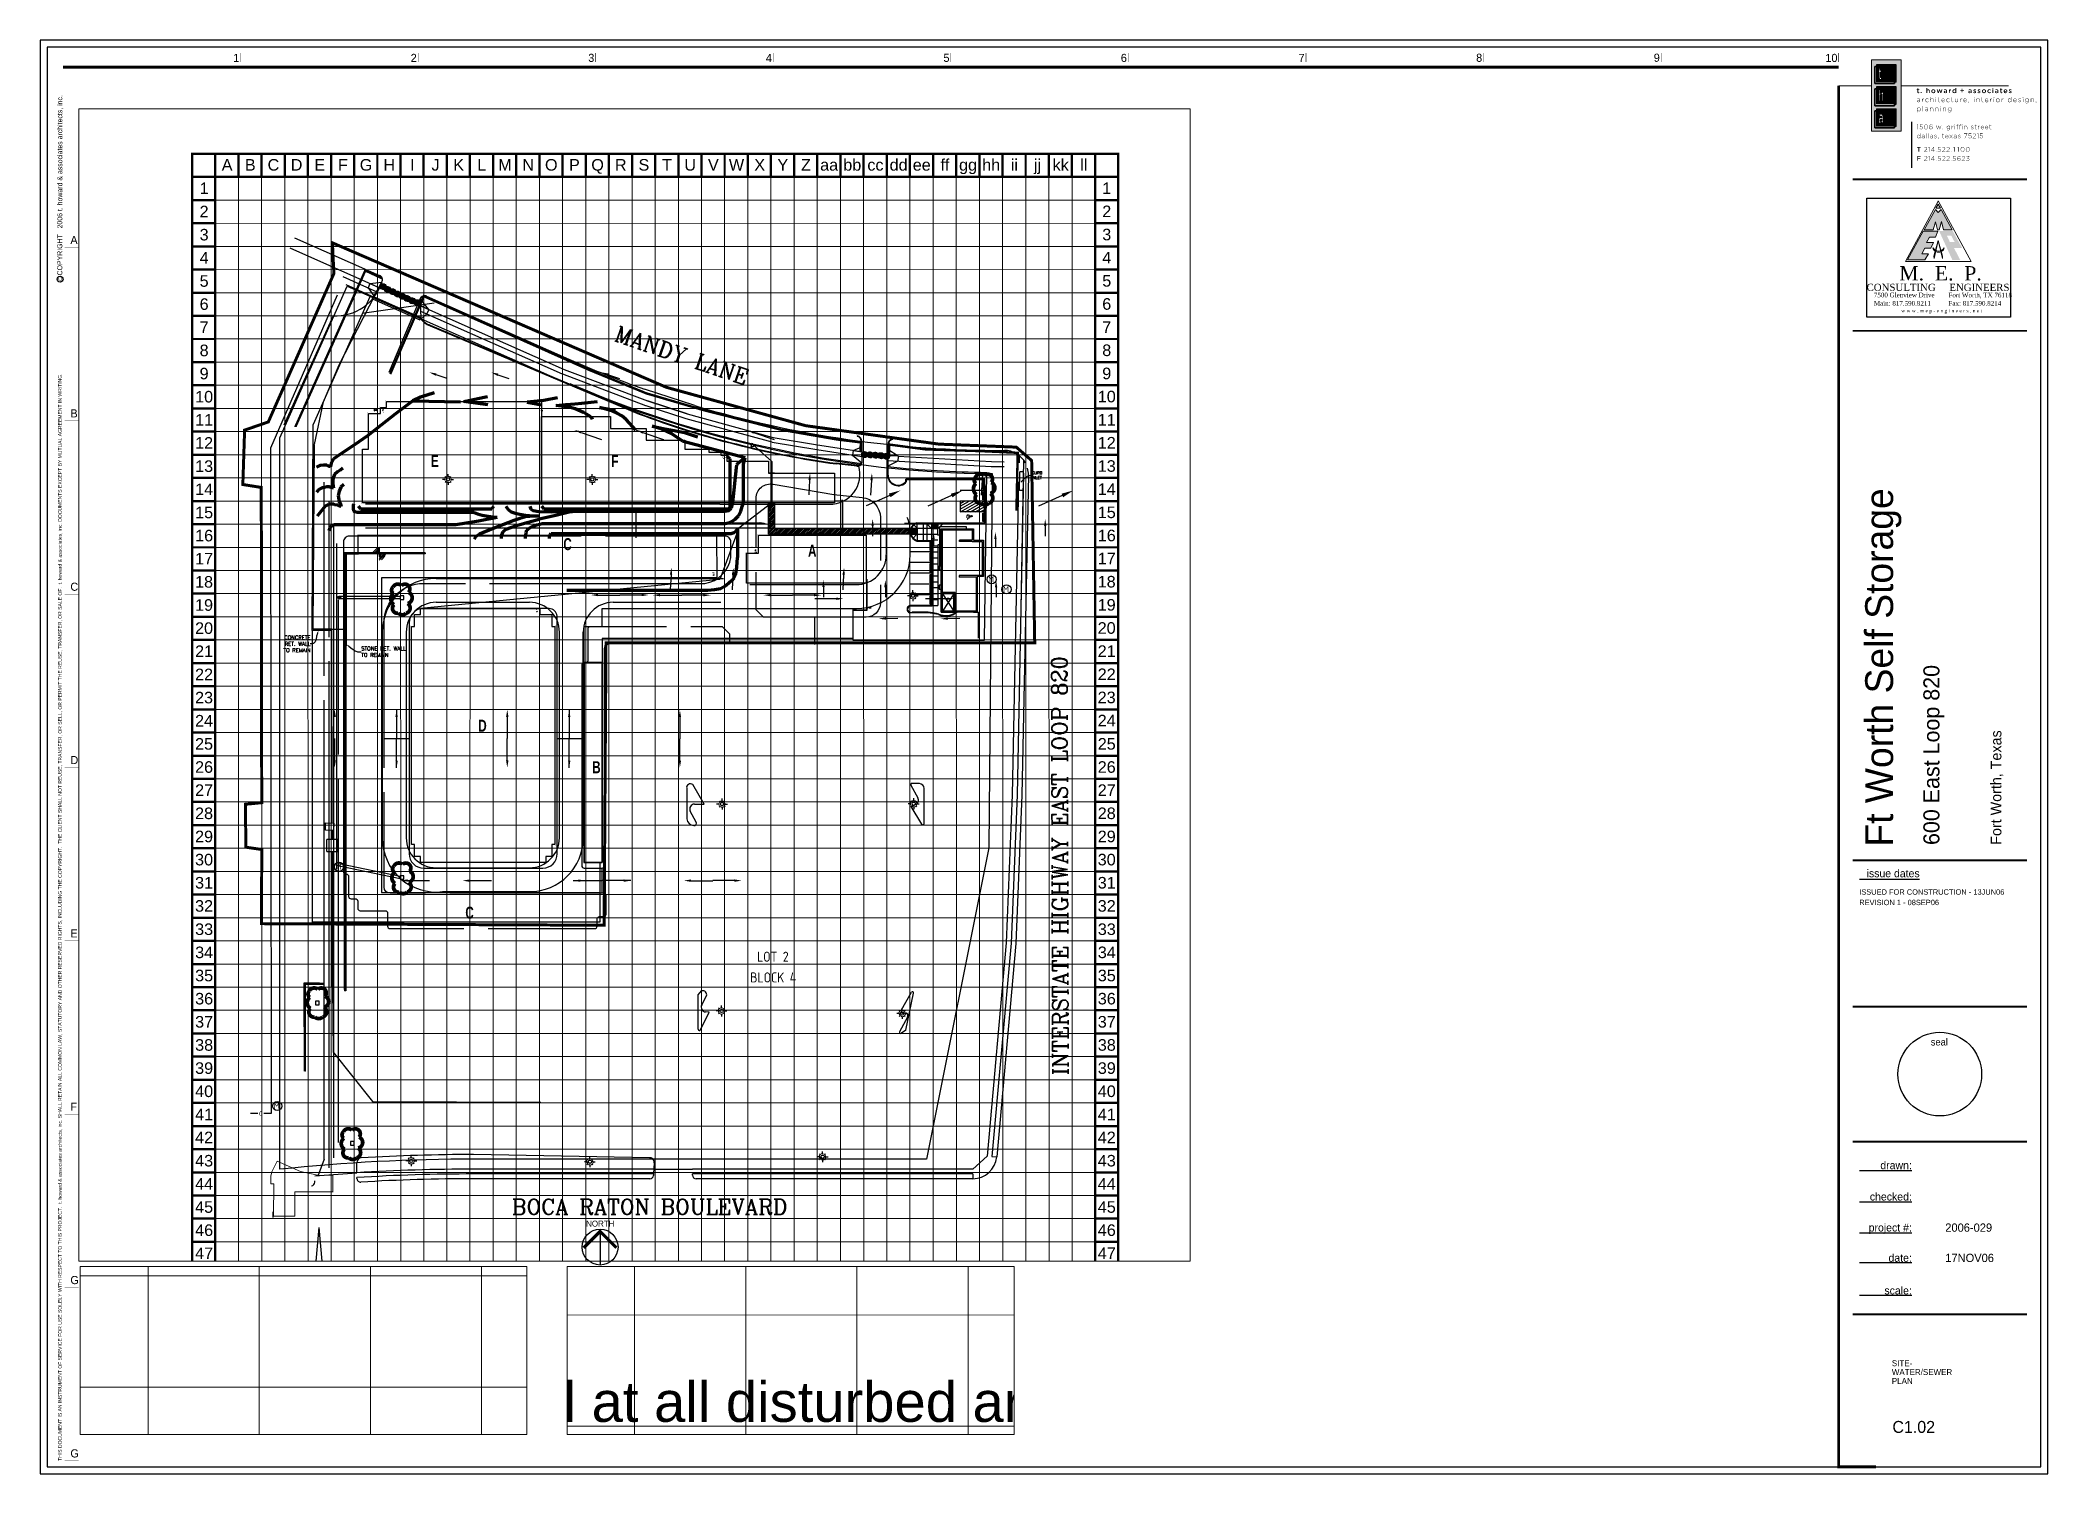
# Paper-space layout 'Layout1' of a CAD drawing. Header units: inches. Extents: x -4.3 to 37.7, y 1.2 to 31.2.
# The model-space entities are those that its viewports show. They can reach past a viewport. Long polylines and large blocks are cut down to what shows.
import ezdxf
from ezdxf.enums import TextEntityAlignment as Align

# ---------------------------------------------------------------- set-up
doc = ezdxf.new("R2010")
doc.units = ezdxf.units.IN
doc.header["$MEASUREMENT"] = 0
for name, pattern in [('HIDDEN', [0.375, 0.25, -0.125]), ('HIDDEN2', [0.1875, 0.125, -0.0625]), ('siteplan-01jun06-tdt-civil$0$DASHED', [0.75, 0.5, -0.25]), ('siteplan-01jun06-tdt-civil$0$DASHED2', [0.375, 0.25, -0.125]), ('siteplan-01jun06-tdt-civil$0$DASHED_2', [36, 24, -12]), ('siteplan-01jun06-tdt-civil$0$FNC-UTIL', [1.15, 1, -0.15, 0, 0, 0, 0, 0, 0, 0, 0]), ('siteplan-01jun06-tdt-civil$0$HIDDEN', [0.375, 0.25, -0.125])]:
    doc.linetypes.add(name, pattern=pattern)
for name, color, linetype in [('-TBLK', 3, 'Continuous'), ('4-in-Sewer', 4, 'Continuous'), ('BASE', 7, 'Continuous'), ('C-CONT_MJ', 4, 'Continuous'), ('FWSS-topo$0$CONC_WALL', 8, 'Continuous'), ('FWSS-topo$0$CONCRETE', 8, 'Continuous'), ('FWSS-topo$0$FIGURE', 8, 'Continuous'), ('FWSS-topo$0$HATCH', 8, 'Continuous'), ('FWSS-topo$0$LABELS_MISC.', 8, 'Continuous'), ('FWSS-topo$0$RET_WALL', 8, 'Continuous'), ('FWSS-topo$0$STORMSEW_LINE', 142, 'FWSS-topo$0$STORM_SEWER'), ('GRID', 254, 'HIDDEN'), ('LEGEND', 7, 'Continuous'), ('LIMITS OF DISTURBANCE', 1, 'HIDDEN'), ('NARROW', 7, 'Continuous'), ('NORTH', 1, 'Continuous'), ('notes', 11, 'Continuous'), ('P-Storm', 4, 'Continuous'), ('SANDBAGS', 3, 'Continuous'), ('SANSEW_LINE', 94, 'SANITARY_SEWER'), ('SILT FENCE', 200, 'Continuous'), ('siteplan-01jun06-tdt-civil$0$1', 8, 'Continuous'), ('siteplan-01jun06-tdt-civil$0$ADJ', 8, 'siteplan-01jun06-tdt-civil$0$DASHED'), ('siteplan-01jun06-tdt-civil$0$ADO', 8, 'Continuous'), ('siteplan-01jun06-tdt-civil$0$AFL', 8, 'Continuous'), ('siteplan-01jun06-tdt-civil$0$AFLOV', 8, 'siteplan-01jun06-tdt-civil$0$HIDDEN'), ('siteplan-01jun06-tdt-civil$0$APAVE', 8, 'Continuous'), ('siteplan-01jun06-tdt-civil$0$ARO', 8, 'Continuous'), ('siteplan-01jun06-tdt-civil$0$AST-SIDEWALK-NEW', 8, 'Continuous'), ('siteplan-01jun06-tdt-civil$0$AWHEELSTOP', 8, 'Continuous'), ('siteplan-01jun06-tdt-civil$0$BLDG', 8, 'Continuous'), ('siteplan-01jun06-tdt-civil$0$BORDER', 8, 'Continuous'), ('siteplan-01jun06-tdt-civil$0$DEMO', 8, 'siteplan-01jun06-tdt-civil$0$DASHED2'), ('siteplan-01jun06-tdt-civil$0$EASEMENTS', 8, 'siteplan-01jun06-tdt-civil$0$DASHED_2'), ('siteplan-01jun06-tdt-civil$0$ELDISC', 8, 'Continuous'), ('siteplan-01jun06-tdt-civil$0$FENCE', 8, 'siteplan-01jun06-tdt-civil$0$FNC-UTIL'), ('siteplan-01jun06-tdt-civil$0$FLAT', 8, 'Continuous'), ('siteplan-01jun06-tdt-civil$0$FNC', 8, 'Continuous'), ('siteplan-01jun06-tdt-civil$0$LINE_HEAVY2', 8, 'Continuous'), ('siteplan-01jun06-tdt-civil$0$LINE_LIGHT', 8, 'Continuous'), ('siteplan-01jun06-tdt-civil$0$manhole', 8, 'Continuous'), ('siteplan-01jun06-tdt-civil$0$NOTES', 8, 'Continuous'), ('siteplan-01jun06-tdt-civil$0$P-SDWLK', 8, 'Continuous'), ('siteplan-01jun06-tdt-civil$0$P-STRIPE', 8, 'Continuous'), ('siteplan-01jun06-tdt-civil$0$PVMT', 8, 'Continuous'), ('siteplan-01jun06-tdt-civil$0$SHADING', 8, 'Continuous'), ('siteplan-01jun06-tdt-civil$0$SITE', 8, 'Continuous'), ('siteplan-01jun06-tdt-civil$0$TEXT140', 8, 'Continuous'), ('siteplan-01jun06-tdt-civil$0$TEXT80', 8, 'Continuous'), ('ttlb30X42$0$A_BORDER', 7, 'Continuous'), ('ttlb30X42$0$A_BORDER TEXT (large)', 7, 'Continuous'), ('ttlb30X42$0$A_BORDER TEXT (small)', 7, 'Continuous'), ('ttlb30X42$0$Disclaimer Text', 2, 'Continuous'), ('ttlb30X42$0$TYPE', 160, 'Continuous')]:
    doc.layers.add(name, color=color, linetype=linetype)
doc.layers.add('Level 61', color=7, linetype='Continuous', lineweight=0)
doc.layers.add('ttlb30X42$0$Level 35', color=7, linetype='Continuous', lineweight=0)
doc.layers.get('notes').freeze()
doc.styles.add('FWSS-topo$0$L60', font='romand', dxfattribs={"height": 2.4})
doc.styles.add('FWSS-topo$0$STANDARD', font='romand.shx')
doc.styles.add("L200'", font='ARIAL.TTF', dxfattribs={"height": 0.001969})
doc.styles.add('Optia', font='x-opta1s.shx')
doc.styles.add('OPTIM', font='', dxfattribs={"height": 0.125})
doc.styles.add('siteplan-01jun06-tdt-civil$0$FENCESTYLE', font='archs.shx')
doc.styles.add('siteplan-01jun06-tdt-civil$0$L140', font='archs.shx', dxfattribs={"height": 8.4})
doc.styles.add('siteplan-01jun06-tdt-civil$0$L60', font='archs.shx', dxfattribs={"height": 3.6})
doc.styles.add('siteplan-01jun06-tdt-civil$0$L80', font='archs.shx', dxfattribs={"height": 4.8})
doc.styles.add('siteplan-01jun06-tdt-civil$0$ROMANC', font='ROMANC.SHX', dxfattribs={"height": 4.32})
doc.styles.add('siteplan-01jun06-tdt-civil$0$STANDARD', font='stylu.ttf', dxfattribs={"width": 0.85})
doc.styles.add('siteplan-01jun06-tdt-civil$0$THA_text', font='stylu.ttf')
doc.styles.get("Standard").update_dxf_attribs({"font": 'ARIAL.TTF', "height": 6})
doc.styles.add('ttlb30X42$0$Cen Goth', font='GOTHIC.TTF', dxfattribs={"height": 1.25})
doc.styles.add('ttlb30X42$0$gotham', font='', dxfattribs={"height": 1.5})
doc.styles.add('ttlb30X42$0$gotham med', font='', dxfattribs={"height": 1})
doc.styles.add('ttlb30X42$0$LOGOTEXT', font='GOTHIC.TTF')
doc.styles.add('ttlb30X42$0$mep', font='TIMES.TTF')
doc.styles.get('OPTIM').set_extended_font_data('Optim')
doc.styles.get('ttlb30X42$0$gotham').set_extended_font_data('Gotham-Light')
doc.styles.get('ttlb30X42$0$gotham med').set_extended_font_data('Gotham-Medium')
doc.linetypes.add('FWSS-topo$0$STORM_SEWER', pattern='A,0.2,-0.08,["STM",FWSS-topo$0$STANDARD,S=0.035,R=0,X=-0.05,Y=-0.018],-0.1', length=0.38)
doc.linetypes.add('SANITARY_SEWER', pattern='A,0.2,-0.08,["SS",Standard,S=0.04,R=0,X=-0.05,Y=-0.018],-0.08', length=0.36)
doc.linetypes.add('siteplan-01jun06-tdt-civil$0$CHAINLINKFENCE', pattern='A,0.5,-0.005,["O",siteplan-01jun06-tdt-civil$0$FENCESTYLE,S=0.06,R=0,X=0,Y=-0.03],-0.065', length=0.57)
doc.linetypes.add('siteplan-01jun06-tdt-civil$0$WIREFENCE', pattern='A,0.5,-0.005,["X",siteplan-01jun06-tdt-civil$0$FENCESTYLE,S=0.06,R=0,X=0,Y=-0.03],-0.055', length=0.56)
doc.linetypes.add('siteplan-01jun06-tdt-civil$0$WOODFENCE', pattern='A,0.5,-0.005,["//",siteplan-01jun06-tdt-civil$0$FENCESTYLE,S=0.06,R=0,X=0,Y=-0.03],-0.1', length=0.605)
doc.dimstyles.new('BZ', dxfattribs={"dimscale": 40, "dimtxt": 0.11, "dimasz": 6, "dimexe": 0.09, "dimexo": 0.0625, "dimgap": 0.04, "dimtad": 0, "dimdec": 0, "dimzin": 0, "dimdsep": 46, "dimtxsty": 'Standard', "dimcen": 0.02, "dimclrd": 256, "dimclre": 256, "dimclrt": 256, "dimadec": 0, "dimazin": 0, "dimtfac": 1, "dimtdec": 0, "dimtofl": 0, "dimtmove": 0, "dimatfit": 3, "dimfxl": 0, "dimtolj": 1, "dimtzin": 0, "dimlwd": -1, "dimlwe": -1, "dimarcsym": 0})
doc.dimstyles.new('FWSS-topo$0$LEADER', dxfattribs={"dimscale": 40, "dimtxt": 0.08, "dimasz": 0.08, "dimexe": 0.18, "dimexo": 0.0625, "dimgap": 0.02, "dimtad": 0, "dimdec": 1, "dimzin": 0, "dimdsep": 46, "dimtxsty": 'FWSS-topo$0$STANDARD', "dimcen": 0.09, "dimse1": 1, "dimse2": 1, "dimadec": 0, "dimazin": 0, "dimtfac": 1, "dimtdec": 1, "dimtofl": 0, "dimtmove": 0, "dimatfit": 3, "dimfxl": 0, "dimtolj": 1, "dimtzin": 0, "dimarcsym": 0})

psp = doc.layouts.get("Layout1")

# ---------------------------------------------------------------- texts
at = {"layer": 'NORTH', "color": 7, "style": 'Optia'}
psp.add_text('NORTH', height=0.125, dxfattribs=at).set_placement((7.165, 6.397))

msp = doc.modelspace()

# ---------------------------------------------------------------- texts
at = {"layer": 'BASE'}
for s, height, p in [('bb', 116.271, (12645.45, 16070.19)), ('dd', 116.271, (13110.53, 16070.19)), ('ff', 116.271, (13575.61, 16070.19)), ('hh', 116.271, (14040.7, 16070.19)), ('ii', 116.271, (14273.24, 16070.19)), ('jj', 116.271, (14505.78, 16070.19)), ('kk', 116.271, (14738.32, 16070.19)), ('ll', 116.271, (14970.86, 16070.19)), ('A', 116.27, (6366.84, 16070.19)), ('B', 116.27, (6599.38, 16070.19)), ('C', 116.27, (6831.92, 16070.19)), ('D', 116.27, (7064.46, 16070.19)), ('E', 116.27, (7297.01, 16070.19)), ('F', 116.27, (7529.55, 16070.19)), ('G', 116.27, (7762.09, 16070.19)), ('H', 116.27, (7994.63, 16070.19)), ('I', 116.27, (8227.17, 16070.19)), ('J', 116.27, (8459.71, 16070.19)), ('K', 116.27, (8692.25, 16070.19)), ('L', 116.27, (8924.79, 16070.19)), ('M', 116.27, (9157.33, 16070.19)), ('N', 116.27, (9389.88, 16070.19)), ('O', 116.27, (9622.42, 16070.19)), ('P', 116.27, (9854.96, 16070.19)), ('Q', 116.27, (10087.5, 16070.19)), ('R', 116.27, (10320.04, 16070.19)), ('S', 116.27, (10552.58, 16070.19)), ('T', 116.27, (10785.12, 16070.19)), ('U', 116.27, (11017.66, 16070.19)), ('V', 116.27, (11250.2, 16070.19)), ('W', 116.27, (11482.74, 16070.19)), ('X', 116.27, (11715.29, 16070.19)), ('Y', 116.27, (11947.83, 16070.19)), ('Z', 116.27, (12180.37, 16070.19)), ('aa', 116.271, (12412.91, 16070.19)), ('cc', 116.271, (12877.99, 16070.19)), ('ee', 116.271, (13343.07, 16070.19)), ('gg', 116.271, (13808.16, 16070.19)), ('1', 116.27, (6135.77, 15834.88)), ('1', 116.27, (15201.06, 15835.32)), ('1', 116.27, (6136.04, 15833.89)), ('2', 116.27, (15201.06, 15602.77)), ('2', 116.27, (6136.04, 15601.35)), ('3', 116.27, (6136.04, 15368.81)), ('3', 116.27, (15201.06, 15370.23)), ('4', 116.27, (15201.06, 15137.69)), ('4', 116.27, (6136.04, 15136.27)), ('5', 116.27, (6136.04, 14903.73)), ('5', 116.27, (15201.06, 14905.15)), ('6', 116.27, (6136.04, 14671.19)), ('6', 116.27, (15201.06, 14672.61)), ('7', 116.27, (15201.06, 14440.07)), ('7', 116.27, (6136.04, 14438.64)), ('8', 116.27, (15201.06, 14207.53)), ('8', 116.27, (6136.04, 14206.1)), ('9', 116.27, (6136.04, 13973.56)), ('9', 116.27, (15201.06, 13974.99)), ('10', 116.271, (6136.04, 13741.02)), ('10', 116.271, (15201.06, 13742.45)), ('11', 116.271, (6136.04, 13508.48)), ('11', 116.271, (15201.06, 13509.9)), ('12', 116.271, (15200.79, 13278.35)), ('12', 116.271, (6135.77, 13276.93)), ('13', 116.271, (6136.04, 13043.4)), ('13', 116.271, (15201.06, 13044.82)), ('14', 116.271, (6136.04, 12810.86)), ('14', 116.271, (15201.06, 12812.28)), ('15', 116.271, (6136.04, 12578.32)), ('15', 116.271, (15201.06, 12579.74)), ('16', 116.271, (6136.04, 12345.77)), ('16', 116.271, (15201.06, 12347.2)), ('17', 116.271, (6135.22, 12113.88)), ('17', 116.271, (15200.24, 12115.31)), ('18', 116.271, (6135.22, 11881.34)), ('18', 116.271, (15200.24, 11882.76)), ('19', 116.271, (6135.22, 11648.8)), ('19', 116.271, (15200.24, 11650.22)), ('20', 116.271, (15200.24, 11417.68)), ('20', 116.271, (6135.22, 11416.26)), ('21', 116.271, (6135.22, 11183.72)), ('21', 116.271, (15200.24, 11185.14)), ('22', 116.271, (6135.22, 10951.18)), ('22', 116.271, (15200.24, 10952.6)), ('23', 116.271, (15200.24, 10720.06)), ('23', 116.271, (6135.22, 10718.63)), ('24', 116.271, (6135.22, 10486.09)), ('24', 116.271, (15200.24, 10487.52)), ('25', 116.271, (6135.22, 10253.55)), ('25', 116.271, (15200.66, 10253.77)), ('26', 116.271, (6135.22, 10021.01)), ('26', 116.271, (15200.66, 10021.23)), ('27', 116.271, (6135.22, 9788.47)), ('27', 116.271, (15200.66, 9788.69)), ('28', 116.271, (6135.22, 9555.93)), ('28', 116.271, (15200.66, 9556.15)), ('29', 116.271, (6135.22, 9323.39)), ('29', 116.271, (15200.66, 9323.6)), ('30', 116.271, (6135.22, 9090.85)), ('30', 116.271, (15200.66, 9091.06)), ('31', 116.271, (6135.22, 8858.31)), ('31', 116.271, (15200.66, 8858.52)), ('32', 116.271, (6135.22, 8625.76)), ('32', 116.271, (15200.66, 8625.98)), ('33', 116.271, (6135.94, 8391.66)), ('33', 116.271, (15201.38, 8391.87)), ('34', 116.271, (6135.94, 8159.12)), ('34', 116.271, (15201.38, 8159.33)), ('35', 116.271, (6135.94, 7926.57)), ('35', 116.271, (15201.38, 7926.79)), ('36', 116.271, (6135.94, 7694.03)), ('36', 116.271, (15201.38, 7694.25)), ('37', 116.271, (6135.94, 7461.49)), ('37', 116.271, (15201.38, 7461.71)), ('38', 116.271, (6135.94, 7228.95)), ('38', 116.271, (15201.38, 7229.17)), ('39', 116.271, (6135.94, 6996.41)), ('39', 116.271, (15201.38, 6996.63)), ('40', 116.271, (6135.94, 6763.87)), ('40', 116.271, (15201.38, 6764.09)), ('41', 116.271, (6135.94, 6531.33)), ('41', 116.271, (15201.38, 6531.54)), ('42', 116.271, (6135.66, 6299.77)), ('42', 116.271, (15201.1, 6299.99)), ('43', 116.271, (6135.94, 6066.25)), ('43', 116.271, (15201.38, 6066.46)), ('44', 116.271, (6135.94, 5833.7)), ('44', 116.271, (15201.38, 5833.92)), ('45', 116.271, (6135.94, 5601.16)), ('45', 116.271, (15201.38, 5601.38)), ('46', 116.271, (6135.94, 5368.62)), ('46', 116.271, (15201.38, 5368.84)), ('47', 116.271, (6135.94, 5136.08)), ('47', 116.271, (15201.38, 5136.3))]:
    msp.add_text(s, height=height, dxfattribs=at).set_placement(p, align=Align.MIDDLE_CENTER)
at = {"layer": 'BASE', "color": 7, "style": "L200'"}
msp.add_text('Stabilization practices are expected to be used at all disturbed areas.', height=84.1287, dxfattribs=at).set_placement((6485.74, 2701.94))
at = {"layer": 'FWSS-topo$0$CONC_WALL', "color": 7, "insert": (7205.8, 11258.13), "char_height": 38.4, "attachment_point": 6, "style": 'FWSS-topo$0$STANDARD'}
msp.add_mtext('CONCRETE\\PRET. WALL\\PTO REMAIN', dxfattribs=at)
at = {"layer": 'FWSS-topo$0$LABELS_MISC.', "color": 7, "insert": (14447.66, 12951.78), "char_height": 28.8, "attachment_point": 4, "style": 'FWSS-topo$0$L60'}
msp.add_mtext('CURB\\PINLET', dxfattribs=at)
at = {"layer": 'FWSS-topo$0$RET_WALL', "color": 7, "insert": (7714.03, 11178.95), "char_height": 38.4, "attachment_point": 4, "style": 'FWSS-topo$0$STANDARD'}
msp.add_mtext('STONE RET. WALL\\PTO REMAIN', dxfattribs=at)
at = {"layer": 'SANSEW_LINE', "color": 7}
msp.add_text('S', height=9.53, dxfattribs=at).set_placement((7493.06, 11718.21), align=Align.CENTER)
at = {"layer": 'siteplan-01jun06-tdt-civil$0$BLDG', "color": 7, "char_height": 120, "attachment_point": 1, "style": 'siteplan-01jun06-tdt-civil$0$STANDARD'}
for s, insert, width in [('{\\fArial Narrow|b1|i0|c0|p34;E}', (8414.92, 13155.85), 102.0926), ('{\\fArial Narrow|b1|i0|c0|p34;F}', (10225.46, 13155.85), 102.0926), ('{\\fArial Narrow|b1|i0|c0|p34;C}', (9743.69, 12320.02), 102.0926), ('{\\fArial Narrow|b1|i0|c0|p34;A}', (12201.14, 12254.43), 102.0926), ('{\\fArial Narrow|b1|i0|c0|p34;D}', (8889.36, 10495.94), 557.3571), ('{\\fArial Narrow|b1|i0|c0|p34;B}', (10034.03, 10078.78), 102.0926), ('{\\fArial Narrow|b1|i0|c0|p34;C}', (8759.32, 8618.27), 102.0926)]:
    msp.add_mtext(s, dxfattribs=dict(at, insert=insert, width=width))
at = {"layer": 'siteplan-01jun06-tdt-civil$0$FLAT', "color": 7, "style": 'siteplan-01jun06-tdt-civil$0$ROMANC'}
for s, rotation, p in [('MANDY LANE', 341.1375, (10933.05, 14155.76)), ('INTERSTATE HIGHWAY EAST LOOP 820', 90.1596, (14730.35, 9030.31))]:
    msp.add_text(s, height=155.971, rotation=rotation, dxfattribs=at).set_placement(p, align=Align.MIDDLE)
at = {"layer": 'siteplan-01jun06-tdt-civil$0$FLAT', "color": 0, "style": 'siteplan-01jun06-tdt-civil$0$ROMANC'}
msp.add_text('BOCA RATON BOULEVARD', height=155.971, dxfattribs=at).set_placement((10611.26, 5603.47), align=Align.MIDDLE)
at = {"layer": 'siteplan-01jun06-tdt-civil$0$FNC', "color": 7, "style": 'siteplan-01jun06-tdt-civil$0$L60'}
msp.add_text('O', height=43.33, rotation=179.6663, dxfattribs=at).set_placement((6706.58, 6539.85), align=Align.MIDDLE_CENTER)
at = {"layer": 'siteplan-01jun06-tdt-civil$0$manhole', "color": 7, "style": 'siteplan-01jun06-tdt-civil$0$L80'}
msp.add_text('M', height=57.77, dxfattribs=at).set_placement((7457.21, 8990.24))
at = {"layer": 'siteplan-01jun06-tdt-civil$0$NOTES', "color": 7, "linetype": 'siteplan-01jun06-tdt-civil$0$DASHED', "style": 'siteplan-01jun06-tdt-civil$0$THA_text'}
for p in [(7938.33, 13618.89), (11686.83, 12208.94)]:
    msp.add_text('FD', height=7, rotation=180, dxfattribs=at).set_placement(p)
for p in [(11353.06, 13107.45), (11241.21, 11941.52), (9464.2, 11572.32)]:
    msp.add_text('FD', height=7, dxfattribs=at).set_placement(p)
at = {"layer": 'siteplan-01jun06-tdt-civil$0$NOTES', "color": 7, "linetype": 'siteplan-01jun06-tdt-civil$0$DASHED', "char_height": 7, "width": 56.5884, "attachment_point": 1, "rotation": 180, "style": 'siteplan-01jun06-tdt-civil$0$THA_text'}
for insert in [(7947.06, 13580.98), (11687.7, 12175.93)]:
    msp.add_mtext('FIRE \\PRISER', dxfattribs=dict(at, insert=insert))
at = {"layer": 'siteplan-01jun06-tdt-civil$0$NOTES', "color": 7, "linetype": 'siteplan-01jun06-tdt-civil$0$DASHED', "char_height": 7, "width": 56.5884, "attachment_point": 1, "style": 'siteplan-01jun06-tdt-civil$0$THA_text'}
for insert in [(11344.34, 13145.36), (11237.75, 11975.26), (9460.74, 11606.06)]:
    msp.add_mtext('FIRE \\PRISER', dxfattribs=dict(at, insert=insert))
at = {"layer": 'siteplan-01jun06-tdt-civil$0$TEXT140', "color": 7, "style": 'siteplan-01jun06-tdt-civil$0$L140'}
for s, p in [('LOT 2', (11847.84, 8115.56)), ('BLOCK 4', (11851.18, 7907.43))]:
    msp.add_text(s, height=101.092, dxfattribs=at).set_placement(p, align=Align.MIDDLE)

# ---------------------------------------------------------------- blocks, each defined once
blk = doc.blocks.new('ttlb30X42$0$AI9-BLK88')
at = {"layer": 'ttlb30X42$0$TYPE', "color": 7}
blk.add_line((0, -46.7), (0, 46.7), dxfattribs=at)
blk = doc.blocks.new('ttlb30X42$0$addy')
at = {"layer": 'ttlb30X42$0$TYPE', "lineweight": 0}
h = blk.add_hatch(color=7, dxfattribs=at)
edge = h.paths.add_edge_path()
edge.add_spline(control_points=[(61.429, -5.207), (61.429, -5.207), (61.445, -5.207), (61.445, -5.207), (61.445, -5.207), (61.445, -5.195), (61.445, -5.195), (61.445, -5.195), (61.429, -5.195), (61.429, -5.195), (61.429, -5.195), (61.429, -5.179), (61.429, -5.179), (61.429, -5.179), (61.415, -5.179), (61.415, -5.179), (61.415, -5.179), (61.415, -5.195), (61.415, -5.195), (61.415, -5.195), (61.407, -5.195), (61.407, -5.195), (61.407, -5.195), (61.407, -5.207), (61.407, -5.207), (61.407, -5.207), (61.415, -5.207), (61.415, -5.207), (61.415, -5.207), (61.415, -5.239), (61.415, -5.239), (61.415, -5.252), (61.422, -5.257), (61.432, -5.257), (61.438, -5.257), (61.441, -5.256), (61.445, -5.254), (61.445, -5.254), (61.445, -5.242), (61.445, -5.242), (61.442, -5.244), (61.439, -5.244), (61.436, -5.244), (61.432, -5.244), (61.429, -5.242), (61.429, -5.237), (61.429, -5.237), (61.429, -5.207), (61.429, -5.207)], knot_values=[0, 0, 0, 0, 1, 1, 1, 2, 2, 2, 3, 3, 3, 4, 4, 4, 5, 5, 5, 6, 6, 6, 7, 7, 7, 8, 8, 8, 9, 9, 9, 10, 10, 10, 11, 11, 11, 12, 12, 12, 13, 13, 13, 14, 14, 14, 15, 15, 15, 16, 16, 16, 16], degree=3, periodic=0)
h = blk.add_hatch(color=7, dxfattribs=at)
edge = h.paths.add_edge_path()
edge.add_spline(control_points=[(61.454, -5.377), (61.454, -5.388), (61.444, -5.395), (61.432, -5.395), (61.423, -5.395), (61.415, -5.39), (61.415, -5.382), (61.415, -5.382), (61.415, -5.382), (61.415, -5.382), (61.415, -5.373), (61.422, -5.368), (61.434, -5.368), (61.443, -5.368), (61.449, -5.369), (61.454, -5.371), (61.454, -5.371), (61.454, -5.377), (61.454, -5.377)], knot_values=[0, 0, 0, 0, 1, 1, 1, 2, 2, 2, 3, 3, 3, 4, 4, 4, 5, 5, 5, 6, 6, 6, 6], degree=3, periodic=0)
edge = h.paths.add_edge_path(flags=16)
edge.add_spline(control_points=[(61.46, -5.399), (61.46, -5.399), (61.46, -5.363), (61.46, -5.363), (61.46, -5.348), (61.45, -5.34), (61.435, -5.34), (61.427, -5.34), (61.421, -5.342), (61.415, -5.345), (61.415, -5.345), (61.417, -5.35), (61.417, -5.35), (61.422, -5.347), (61.428, -5.345), (61.435, -5.345), (61.447, -5.345), (61.454, -5.351), (61.454, -5.363), (61.454, -5.363), (61.454, -5.365), (61.454, -5.365), (61.449, -5.364), (61.443, -5.363), (61.435, -5.363), (61.42, -5.363), (61.409, -5.37), (61.409, -5.382), (61.409, -5.382), (61.409, -5.382), (61.409, -5.382), (61.409, -5.394), (61.421, -5.401), (61.432, -5.401), (61.443, -5.401), (61.45, -5.395), (61.454, -5.389), (61.454, -5.389), (61.454, -5.399), (61.454, -5.399), (61.454, -5.399), (61.46, -5.399), (61.46, -5.399)], knot_values=[0, 0, 0, 0, 1, 1, 1, 2, 2, 2, 3, 3, 3, 4, 4, 4, 5, 5, 5, 6, 6, 6, 7, 7, 7, 8, 8, 8, 9, 9, 9, 10, 10, 10, 11, 11, 11, 12, 12, 12, 13, 13, 13, 14, 14, 14, 14], degree=3, periodic=0)
for points in [[(61.485, -5.256), (61.485, -5.24), (61.47, -5.24), (61.47, -5.256)], [(61.775, -5.195), (61.763, -5.195), (61.749, -5.237), (61.737, -5.195), (61.723, -5.195), (61.743, -5.256), (61.755, -5.256), (61.769, -5.215), (61.782, -5.256), (61.795, -5.256), (61.815, -5.195), (61.801, -5.195), (61.788, -5.237)], [(62.12, -5.209), (62.098, -5.209), (62.098, -5.222), (62.12, -5.222), (62.12, -5.244), (62.133, -5.244), (62.133, -5.222), (62.155, -5.222), (62.155, -5.209), (62.133, -5.209), (62.133, -5.187), (62.12, -5.187)], [(61.508, -5.543), (61.508, -5.459), (61.502, -5.459), (61.502, -5.543)], [(61.407, -5.76), (61.408, -5.764), (61.423, -5.759), (61.423, -5.829), (61.428, -5.829), (61.428, -5.753), (61.424, -5.753)], [(61.563, -5.973), (61.563, -5.894), (61.558, -5.894), (61.558, -5.973)], [(61.595, -5.973), (61.595, -5.894), (61.59, -5.894), (61.59, -5.973)], [(61.796, -5.774), (61.791, -5.774), (61.774, -5.823), (61.758, -5.774), (61.753, -5.774), (61.737, -5.823), (61.72, -5.774), (61.714, -5.774), (61.734, -5.83), (61.739, -5.83), (61.755, -5.783), (61.772, -5.83), (61.776, -5.83)], [(61.823, -5.829), (61.823, -5.82), (61.816, -5.82), (61.816, -5.829)], [(61.978, -5.973), (61.955, -5.945), (61.977, -5.918), (61.971, -5.918), (61.952, -5.941), (61.934, -5.918), (61.927, -5.918), (61.949, -5.945), (61.926, -5.973), (61.932, -5.973), (61.952, -5.948), (61.971, -5.973)], [(62.159, -5.903), (62.202, -5.903), (62.168, -5.973), (62.174, -5.973), (62.209, -5.901), (62.209, -5.897), (62.159, -5.897)], [(62.362, -5.903), (62.364, -5.908), (62.378, -5.903), (62.378, -5.973), (62.384, -5.973), (62.384, -5.897), (62.38, -5.897)], [(61.445, -6.125), (61.469, -6.125), (61.469, -6.112), (61.408, -6.112), (61.408, -6.125), (61.432, -6.125), (61.432, -6.188), (61.445, -6.188)], [(61.469, -6.256), (61.413, -6.256), (61.413, -6.331), (61.426, -6.331), (61.426, -6.3), (61.464, -6.3), (61.464, -6.288), (61.426, -6.288), (61.426, -6.268), (61.469, -6.268)], [(61.588, -6.118), (61.59, -6.123), (61.604, -6.118), (61.604, -6.188), (61.61, -6.188), (61.61, -6.112), (61.605, -6.112)], [(61.589, -6.262), (61.59, -6.266), (61.605, -6.261), (61.605, -6.331), (61.61, -6.331), (61.61, -6.255), (61.606, -6.255)], [(61.719, -6.188), (61.719, -6.179), (61.712, -6.179), (61.712, -6.188)], [(61.72, -6.331), (61.72, -6.322), (61.713, -6.322), (61.713, -6.331)], [(61.957, -6.188), (61.957, -6.179), (61.95, -6.179), (61.95, -6.188)], [(61.958, -6.331), (61.958, -6.322), (61.951, -6.322), (61.951, -6.331)], [(61.985, -6.118), (61.987, -6.123), (62.001, -6.118), (62.001, -6.188), (62.007, -6.188), (62.007, -6.112), (62.002, -6.112)], [(62.048, -6.118), (62.05, -6.123), (62.064, -6.118), (62.064, -6.188), (62.07, -6.188), (62.07, -6.112), (62.065, -6.112)]]:
    blk.add_hatch(color=7, dxfattribs=at).paths.add_polyline_path(points)
h = blk.add_hatch(color=7, dxfattribs=at)
edge = h.paths.add_edge_path()
edge.add_spline(control_points=[(61.523, -5.346), (61.523, -5.346), (61.523, -5.34), (61.523, -5.34), (61.511, -5.339), (61.502, -5.347), (61.497, -5.357), (61.497, -5.357), (61.497, -5.341), (61.497, -5.341), (61.497, -5.341), (61.491, -5.341), (61.491, -5.341), (61.491, -5.341), (61.491, -5.399), (61.491, -5.399), (61.491, -5.399), (61.497, -5.399), (61.497, -5.399), (61.497, -5.399), (61.497, -5.375), (61.497, -5.375), (61.497, -5.356), (61.509, -5.346), (61.522, -5.346), (61.522, -5.346), (61.523, -5.346), (61.523, -5.346)], knot_values=[0, 0, 0, 0, 1, 1, 1, 2, 2, 2, 3, 3, 3, 4, 4, 4, 5, 5, 5, 6, 6, 6, 7, 7, 7, 8, 8, 8, 9, 9, 9, 9], degree=3, periodic=0)
h = blk.add_hatch(color=7, dxfattribs=at)
edge = h.paths.add_edge_path()
edge.add_spline(control_points=[(61.596, -5.389), (61.596, -5.389), (61.592, -5.386), (61.592, -5.386), (61.587, -5.391), (61.581, -5.395), (61.573, -5.395), (61.559, -5.395), (61.549, -5.384), (61.549, -5.37), (61.549, -5.37), (61.549, -5.37), (61.549, -5.37), (61.549, -5.356), (61.559, -5.345), (61.572, -5.345), (61.581, -5.345), (61.587, -5.349), (61.592, -5.354), (61.592, -5.354), (61.596, -5.35), (61.596, -5.35), (61.59, -5.344), (61.583, -5.339), (61.572, -5.339), (61.556, -5.339), (61.543, -5.354), (61.543, -5.37), (61.543, -5.37), (61.543, -5.37), (61.543, -5.37), (61.543, -5.387), (61.556, -5.401), (61.572, -5.401), (61.583, -5.401), (61.59, -5.396), (61.596, -5.389)], knot_values=[0, 0, 0, 0, 1, 1, 1, 2, 2, 2, 3, 3, 3, 4, 4, 4, 5, 5, 5, 6, 6, 6, 7, 7, 7, 8, 8, 8, 9, 9, 9, 10, 10, 10, 11, 11, 11, 12, 12, 12, 12], degree=3, periodic=0)
h = blk.add_hatch(color=7, dxfattribs=at)
edge = h.paths.add_edge_path()
edge.add_spline(control_points=[(61.573, -5.222), (61.573, -5.212), (61.578, -5.207), (61.586, -5.207), (61.595, -5.207), (61.599, -5.212), (61.599, -5.221), (61.599, -5.221), (61.599, -5.256), (61.599, -5.256), (61.599, -5.256), (61.613, -5.256), (61.613, -5.256), (61.613, -5.256), (61.613, -5.217), (61.613, -5.217), (61.613, -5.203), (61.605, -5.194), (61.592, -5.194), (61.582, -5.194), (61.577, -5.199), (61.573, -5.205), (61.573, -5.205), (61.573, -5.172), (61.573, -5.172), (61.573, -5.172), (61.559, -5.172), (61.559, -5.172), (61.559, -5.172), (61.559, -5.256), (61.559, -5.256), (61.559, -5.256), (61.573, -5.256), (61.573, -5.256), (61.573, -5.256), (61.573, -5.222), (61.573, -5.222)], knot_values=[0, 0, 0, 0, 1, 1, 1, 2, 2, 2, 3, 3, 3, 4, 4, 4, 5, 5, 5, 6, 6, 6, 7, 7, 7, 8, 8, 8, 9, 9, 9, 10, 10, 10, 11, 11, 11, 12, 12, 12, 12], degree=3, periodic=0)
h = blk.add_hatch(color=7, dxfattribs=at)
edge = h.paths.add_edge_path()
edge.add_spline(control_points=[(61.674, -5.399), (61.674, -5.399), (61.674, -5.363), (61.674, -5.363), (61.674, -5.349), (61.665, -5.339), (61.65, -5.339), (61.64, -5.339), (61.633, -5.345), (61.629, -5.352), (61.629, -5.352), (61.629, -5.315), (61.629, -5.315), (61.629, -5.315), (61.624, -5.315), (61.624, -5.315), (61.624, -5.315), (61.624, -5.399), (61.624, -5.399), (61.624, -5.399), (61.629, -5.399), (61.629, -5.399), (61.629, -5.399), (61.629, -5.365), (61.629, -5.365), (61.629, -5.353), (61.638, -5.344), (61.65, -5.344), (61.661, -5.344), (61.668, -5.352), (61.668, -5.364), (61.668, -5.364), (61.668, -5.399), (61.668, -5.399), (61.668, -5.399), (61.674, -5.399), (61.674, -5.399)], knot_values=[0, 0, 0, 0, 1, 1, 1, 2, 2, 2, 3, 3, 3, 4, 4, 4, 5, 5, 5, 6, 6, 6, 7, 7, 7, 8, 8, 8, 9, 9, 9, 10, 10, 10, 11, 11, 11, 12, 12, 12, 12], degree=3, periodic=0)
h = blk.add_hatch(color=7, dxfattribs=at)
edge = h.paths.add_edge_path()
edge.add_spline(control_points=[(61.689, -5.226), (61.689, -5.236), (61.682, -5.245), (61.67, -5.245), (61.66, -5.245), (61.652, -5.236), (61.652, -5.226), (61.652, -5.215), (61.659, -5.206), (61.67, -5.206), (61.681, -5.206), (61.689, -5.215), (61.689, -5.226)], knot_values=[0, 0, 0, 0, 1, 1, 1, 2, 2, 2, 3, 3, 3, 4, 4, 4, 4], degree=3, periodic=0)
edge = h.paths.add_edge_path(flags=16)
edge.add_spline(control_points=[(61.703, -5.226), (61.703, -5.208), (61.689, -5.194), (61.67, -5.194), (61.652, -5.194), (61.638, -5.208), (61.638, -5.226), (61.638, -5.243), (61.652, -5.257), (61.67, -5.257), (61.689, -5.257), (61.703, -5.243), (61.703, -5.226)], knot_values=[0, 0, 0, 0, 1, 1, 1, 2, 2, 2, 3, 3, 3, 4, 4, 4, 4], degree=3, periodic=0)
h = blk.add_hatch(color=7, dxfattribs=at)
edge = h.paths.add_edge_path(flags=16)
edge.add_spline(control_points=[(61.712, -5.399), (61.712, -5.399), (61.712, -5.341), (61.712, -5.341), (61.712, -5.341), (61.706, -5.341), (61.706, -5.341), (61.706, -5.341), (61.706, -5.399), (61.706, -5.399), (61.706, -5.399), (61.712, -5.399), (61.712, -5.399)], knot_values=[0, 0, 0, 0, 1, 1, 1, 2, 2, 2, 3, 3, 3, 4, 4, 4, 4], degree=3, periodic=0)
edge = h.paths.add_edge_path(flags=16)
edge.add_spline(control_points=[(61.712, -5.325), (61.712, -5.325), (61.712, -5.318), (61.712, -5.318), (61.712, -5.318), (61.705, -5.318), (61.705, -5.318), (61.705, -5.318), (61.705, -5.325), (61.705, -5.325), (61.705, -5.325), (61.712, -5.325), (61.712, -5.325)], knot_values=[0, 0, 0, 0, 1, 1, 1, 2, 2, 2, 3, 3, 3, 4, 4, 4, 4], degree=3, periodic=0)
h = blk.add_hatch(color=7, dxfattribs=at)
edge = h.paths.add_edge_path()
edge.add_spline(control_points=[(61.774, -5.398), (61.774, -5.398), (61.774, -5.393), (61.774, -5.393), (61.771, -5.394), (61.769, -5.395), (61.766, -5.395), (61.759, -5.395), (61.754, -5.392), (61.754, -5.384), (61.754, -5.384), (61.754, -5.346), (61.754, -5.346), (61.754, -5.346), (61.775, -5.346), (61.775, -5.346), (61.775, -5.346), (61.775, -5.341), (61.775, -5.341), (61.775, -5.341), (61.754, -5.341), (61.754, -5.341), (61.754, -5.341), (61.754, -5.322), (61.754, -5.322), (61.754, -5.322), (61.748, -5.322), (61.748, -5.322), (61.748, -5.322), (61.748, -5.341), (61.748, -5.341), (61.748, -5.341), (61.74, -5.341), (61.74, -5.341), (61.74, -5.341), (61.74, -5.346), (61.74, -5.346), (61.74, -5.346), (61.748, -5.346), (61.748, -5.346), (61.748, -5.346), (61.748, -5.384), (61.748, -5.384), (61.748, -5.395), (61.756, -5.4), (61.765, -5.4), (61.769, -5.4), (61.771, -5.4), (61.774, -5.398)], knot_values=[0, 0, 0, 0, 1, 1, 1, 2, 2, 2, 3, 3, 3, 4, 4, 4, 5, 5, 5, 6, 6, 6, 7, 7, 7, 8, 8, 8, 9, 9, 9, 10, 10, 10, 11, 11, 11, 12, 12, 12, 13, 13, 13, 14, 14, 14, 15, 15, 15, 16, 16, 16, 16], degree=3, periodic=0)
h = blk.add_hatch(color=7, dxfattribs=at)
edge = h.paths.add_edge_path()
edge.add_spline(control_points=[(61.805, -5.367), (61.806, -5.354), (61.815, -5.344), (61.826, -5.344), (61.84, -5.344), (61.846, -5.355), (61.847, -5.367), (61.847, -5.367), (61.805, -5.367), (61.805, -5.367)], knot_values=[0, 0, 0, 0, 1, 1, 1, 2, 2, 2, 3, 3, 3, 3], degree=3, periodic=0)
edge = h.paths.add_edge_path(flags=16)
edge.add_spline(control_points=[(61.805, -5.372), (61.805, -5.372), (61.853, -5.372), (61.853, -5.372), (61.853, -5.371), (61.853, -5.371), (61.853, -5.37), (61.853, -5.37), (61.853, -5.37), (61.853, -5.37), (61.853, -5.353), (61.843, -5.339), (61.826, -5.339), (61.811, -5.339), (61.799, -5.353), (61.799, -5.37), (61.799, -5.37), (61.799, -5.37), (61.799, -5.37), (61.799, -5.388), (61.812, -5.401), (61.827, -5.401), (61.839, -5.401), (61.846, -5.396), (61.852, -5.39), (61.852, -5.39), (61.848, -5.386), (61.848, -5.386), (61.843, -5.391), (61.837, -5.395), (61.828, -5.395), (61.816, -5.395), (61.806, -5.387), (61.805, -5.372)], knot_values=[0, 0, 0, 0, 1, 1, 1, 2, 2, 2, 3, 3, 3, 4, 4, 4, 5, 5, 5, 6, 6, 6, 7, 7, 7, 8, 8, 8, 9, 9, 9, 10, 10, 10, 11, 11, 11, 11], degree=3, periodic=0)
h = blk.add_hatch(color=7, dxfattribs=at)
edge = h.paths.add_edge_path()
edge.add_spline(control_points=[(61.876, -5.234), (61.876, -5.241), (61.869, -5.247), (61.86, -5.247), (61.853, -5.247), (61.848, -5.243), (61.848, -5.238), (61.848, -5.238), (61.848, -5.237), (61.848, -5.237), (61.848, -5.231), (61.853, -5.228), (61.862, -5.228), (61.867, -5.228), (61.872, -5.229), (61.876, -5.23), (61.876, -5.23), (61.876, -5.234), (61.876, -5.234)], knot_values=[0, 0, 0, 0, 1, 1, 1, 2, 2, 2, 3, 3, 3, 4, 4, 4, 5, 5, 5, 6, 6, 6, 6], degree=3, periodic=0)
edge = h.paths.add_edge_path(flags=16)
edge.add_spline(control_points=[(61.889, -5.256), (61.889, -5.256), (61.889, -5.22), (61.889, -5.22), (61.889, -5.204), (61.88, -5.194), (61.863, -5.194), (61.853, -5.194), (61.846, -5.196), (61.84, -5.199), (61.84, -5.199), (61.843, -5.211), (61.843, -5.211), (61.849, -5.208), (61.854, -5.207), (61.861, -5.207), (61.87, -5.207), (61.876, -5.211), (61.876, -5.22), (61.876, -5.22), (61.876, -5.221), (61.876, -5.221), (61.871, -5.22), (61.866, -5.219), (61.859, -5.219), (61.845, -5.219), (61.834, -5.225), (61.834, -5.238), (61.834, -5.238), (61.834, -5.238), (61.834, -5.238), (61.834, -5.251), (61.844, -5.257), (61.856, -5.257), (61.865, -5.257), (61.871, -5.253), (61.875, -5.248), (61.875, -5.248), (61.875, -5.256), (61.875, -5.256), (61.875, -5.256), (61.889, -5.256), (61.889, -5.256)], knot_values=[0, 0, 0, 0, 1, 1, 1, 2, 2, 2, 3, 3, 3, 4, 4, 4, 5, 5, 5, 6, 6, 6, 7, 7, 7, 8, 8, 8, 9, 9, 9, 10, 10, 10, 11, 11, 11, 12, 12, 12, 13, 13, 13, 14, 14, 14, 14], degree=3, periodic=0)
h = blk.add_hatch(color=7, dxfattribs=at)
edge = h.paths.add_edge_path()
edge.add_spline(control_points=[(61.931, -5.389), (61.931, -5.389), (61.927, -5.386), (61.927, -5.386), (61.922, -5.391), (61.916, -5.395), (61.907, -5.395), (61.894, -5.395), (61.883, -5.384), (61.883, -5.37), (61.883, -5.37), (61.883, -5.37), (61.883, -5.37), (61.883, -5.356), (61.894, -5.345), (61.907, -5.345), (61.916, -5.345), (61.921, -5.349), (61.926, -5.354), (61.926, -5.354), (61.93, -5.35), (61.93, -5.35), (61.925, -5.344), (61.918, -5.339), (61.907, -5.339), (61.89, -5.339), (61.877, -5.354), (61.877, -5.37), (61.877, -5.37), (61.877, -5.37), (61.877, -5.37), (61.877, -5.387), (61.89, -5.401), (61.907, -5.401), (61.918, -5.401), (61.925, -5.396), (61.931, -5.389)], knot_values=[0, 0, 0, 0, 1, 1, 1, 2, 2, 2, 3, 3, 3, 4, 4, 4, 5, 5, 5, 6, 6, 6, 7, 7, 7, 8, 8, 8, 9, 9, 9, 10, 10, 10, 11, 11, 11, 12, 12, 12, 12], degree=3, periodic=0)
h = blk.add_hatch(color=7, dxfattribs=at)
edge = h.paths.add_edge_path()
edge.add_spline(control_points=[(61.931, -5.233), (61.931, -5.217), (61.94, -5.209), (61.952, -5.209), (61.952, -5.209), (61.952, -5.209), (61.952, -5.209), (61.952, -5.209), (61.952, -5.194), (61.952, -5.194), (61.942, -5.194), (61.935, -5.2), (61.931, -5.209), (61.931, -5.209), (61.931, -5.195), (61.931, -5.195), (61.931, -5.195), (61.917, -5.195), (61.917, -5.195), (61.917, -5.195), (61.917, -5.256), (61.917, -5.256), (61.917, -5.256), (61.931, -5.256), (61.931, -5.256), (61.931, -5.256), (61.931, -5.233), (61.931, -5.233)], knot_values=[0, 0, 0, 0, 1, 1, 1, 2, 2, 2, 3, 3, 3, 4, 4, 4, 5, 5, 5, 6, 6, 6, 7, 7, 7, 8, 8, 8, 9, 9, 9, 9], degree=3, periodic=0)
h = blk.add_hatch(color=7, dxfattribs=at)
edge = h.paths.add_edge_path()
edge.add_spline(control_points=[(61.987, -5.398), (61.987, -5.398), (61.987, -5.393), (61.987, -5.393), (61.984, -5.394), (61.981, -5.395), (61.979, -5.395), (61.972, -5.395), (61.967, -5.392), (61.967, -5.384), (61.967, -5.384), (61.967, -5.346), (61.967, -5.346), (61.967, -5.346), (61.987, -5.346), (61.987, -5.346), (61.987, -5.346), (61.987, -5.341), (61.987, -5.341), (61.987, -5.341), (61.967, -5.341), (61.967, -5.341), (61.967, -5.341), (61.967, -5.322), (61.967, -5.322), (61.967, -5.322), (61.961, -5.322), (61.961, -5.322), (61.961, -5.322), (61.961, -5.341), (61.961, -5.341), (61.961, -5.341), (61.953, -5.341), (61.953, -5.341), (61.953, -5.341), (61.953, -5.346), (61.953, -5.346), (61.953, -5.346), (61.961, -5.346), (61.961, -5.346), (61.961, -5.346), (61.961, -5.384), (61.961, -5.384), (61.961, -5.395), (61.969, -5.4), (61.978, -5.4), (61.981, -5.4), (61.984, -5.4), (61.987, -5.398)], knot_values=[0, 0, 0, 0, 1, 1, 1, 2, 2, 2, 3, 3, 3, 4, 4, 4, 5, 5, 5, 6, 6, 6, 7, 7, 7, 8, 8, 8, 9, 9, 9, 10, 10, 10, 11, 11, 11, 12, 12, 12, 13, 13, 13, 14, 14, 14, 15, 15, 15, 16, 16, 16, 16], degree=3, periodic=0)
h = blk.add_hatch(color=7, dxfattribs=at)
edge = h.paths.add_edge_path()
edge.add_spline(control_points=[(62.022, -5.226), (62.022, -5.237), (62.014, -5.245), (62.004, -5.245), (61.995, -5.245), (61.987, -5.237), (61.987, -5.226), (61.987, -5.213), (61.995, -5.206), (62.004, -5.206), (62.014, -5.206), (62.022, -5.214), (62.022, -5.226)], knot_values=[0, 0, 0, 0, 1, 1, 1, 2, 2, 2, 3, 3, 3, 4, 4, 4, 4], degree=3, periodic=0)
edge = h.paths.add_edge_path(flags=16)
edge.add_spline(control_points=[(62.036, -5.256), (62.036, -5.256), (62.036, -5.172), (62.036, -5.172), (62.036, -5.172), (62.022, -5.172), (62.022, -5.172), (62.022, -5.172), (62.022, -5.205), (62.022, -5.205), (62.017, -5.199), (62.011, -5.194), (62.001, -5.194), (61.987, -5.194), (61.973, -5.205), (61.973, -5.226), (61.973, -5.246), (61.987, -5.257), (62.001, -5.257), (62.011, -5.257), (62.017, -5.252), (62.022, -5.246), (62.022, -5.246), (62.022, -5.256), (62.022, -5.256), (62.022, -5.256), (62.036, -5.256), (62.036, -5.256)], knot_values=[0, 0, 0, 0, 1, 1, 1, 2, 2, 2, 3, 3, 3, 4, 4, 4, 5, 5, 5, 6, 6, 6, 7, 7, 7, 8, 8, 8, 9, 9, 9, 9], degree=3, periodic=0)
h = blk.add_hatch(color=7, dxfattribs=at)
edge = h.paths.add_edge_path()
edge.add_spline(control_points=[(62.064, -5.399), (62.064, -5.399), (62.064, -5.341), (62.064, -5.341), (62.064, -5.341), (62.059, -5.341), (62.059, -5.341), (62.059, -5.341), (62.059, -5.375), (62.059, -5.375), (62.059, -5.387), (62.05, -5.395), (62.039, -5.395), (62.027, -5.395), (62.02, -5.387), (62.02, -5.375), (62.02, -5.375), (62.02, -5.341), (62.02, -5.341), (62.02, -5.341), (62.014, -5.341), (62.014, -5.341), (62.014, -5.341), (62.014, -5.376), (62.014, -5.376), (62.014, -5.39), (62.023, -5.401), (62.038, -5.401), (62.048, -5.401), (62.055, -5.395), (62.059, -5.388), (62.059, -5.388), (62.059, -5.399), (62.059, -5.399), (62.059, -5.399), (62.064, -5.399), (62.064, -5.399)], knot_values=[0, 0, 0, 0, 1, 1, 1, 2, 2, 2, 3, 3, 3, 4, 4, 4, 5, 5, 5, 6, 6, 6, 7, 7, 7, 8, 8, 8, 9, 9, 9, 10, 10, 10, 11, 11, 11, 12, 12, 12, 12], degree=3, periodic=0)
h = blk.add_hatch(color=7, dxfattribs=at)
edge = h.paths.add_edge_path()
edge.add_spline(control_points=[(62.129, -5.346), (62.129, -5.346), (62.129, -5.34), (62.129, -5.34), (62.117, -5.339), (62.107, -5.347), (62.103, -5.357), (62.103, -5.357), (62.103, -5.341), (62.103, -5.341), (62.103, -5.341), (62.097, -5.341), (62.097, -5.341), (62.097, -5.341), (62.097, -5.399), (62.097, -5.399), (62.097, -5.399), (62.103, -5.399), (62.103, -5.399), (62.103, -5.399), (62.103, -5.375), (62.103, -5.375), (62.103, -5.356), (62.115, -5.346), (62.128, -5.346), (62.128, -5.346), (62.129, -5.346), (62.129, -5.346)], knot_values=[0, 0, 0, 0, 1, 1, 1, 2, 2, 2, 3, 3, 3, 4, 4, 4, 5, 5, 5, 6, 6, 6, 7, 7, 7, 8, 8, 8, 9, 9, 9, 9], degree=3, periodic=0)
h = blk.add_hatch(color=7, dxfattribs=at)
edge = h.paths.add_edge_path()
edge.add_spline(control_points=[(62.154, -5.367), (62.155, -5.354), (62.164, -5.344), (62.176, -5.344), (62.189, -5.344), (62.196, -5.355), (62.197, -5.367), (62.197, -5.367), (62.154, -5.367), (62.154, -5.367)], knot_values=[0, 0, 0, 0, 1, 1, 1, 2, 2, 2, 3, 3, 3, 3], degree=3, periodic=0)
edge = h.paths.add_edge_path(flags=16)
edge.add_spline(control_points=[(62.154, -5.372), (62.154, -5.372), (62.203, -5.372), (62.203, -5.372), (62.203, -5.371), (62.203, -5.371), (62.203, -5.37), (62.203, -5.37), (62.203, -5.37), (62.203, -5.37), (62.203, -5.353), (62.193, -5.339), (62.176, -5.339), (62.16, -5.339), (62.148, -5.353), (62.148, -5.37), (62.148, -5.37), (62.148, -5.37), (62.148, -5.37), (62.148, -5.388), (62.162, -5.401), (62.177, -5.401), (62.188, -5.401), (62.195, -5.396), (62.201, -5.39), (62.201, -5.39), (62.197, -5.386), (62.197, -5.386), (62.193, -5.391), (62.186, -5.395), (62.177, -5.395), (62.166, -5.395), (62.155, -5.387), (62.154, -5.372)], knot_values=[0, 0, 0, 0, 1, 1, 1, 2, 2, 2, 3, 3, 3, 4, 4, 4, 5, 5, 5, 6, 6, 6, 7, 7, 7, 8, 8, 8, 9, 9, 9, 10, 10, 10, 11, 11, 11, 11], degree=3, periodic=0)
h = blk.add_hatch(color=7, dxfattribs=at)
edge = h.paths.add_edge_path()
edge.add_spline(control_points=[(62.267, -5.234), (62.267, -5.241), (62.26, -5.247), (62.251, -5.247), (62.244, -5.247), (62.239, -5.243), (62.239, -5.238), (62.239, -5.238), (62.239, -5.237), (62.239, -5.237), (62.239, -5.231), (62.244, -5.228), (62.253, -5.228), (62.258, -5.228), (62.263, -5.229), (62.267, -5.23), (62.267, -5.23), (62.267, -5.234), (62.267, -5.234)], knot_values=[0, 0, 0, 0, 1, 1, 1, 2, 2, 2, 3, 3, 3, 4, 4, 4, 5, 5, 5, 6, 6, 6, 6], degree=3, periodic=0)
edge = h.paths.add_edge_path(flags=16)
edge.add_spline(control_points=[(62.28, -5.256), (62.28, -5.256), (62.28, -5.22), (62.28, -5.22), (62.28, -5.204), (62.272, -5.194), (62.254, -5.194), (62.244, -5.194), (62.237, -5.196), (62.231, -5.199), (62.231, -5.199), (62.234, -5.211), (62.234, -5.211), (62.24, -5.208), (62.245, -5.207), (62.252, -5.207), (62.261, -5.207), (62.267, -5.211), (62.267, -5.22), (62.267, -5.22), (62.267, -5.221), (62.267, -5.221), (62.262, -5.22), (62.257, -5.219), (62.25, -5.219), (62.236, -5.219), (62.225, -5.225), (62.225, -5.238), (62.225, -5.238), (62.225, -5.238), (62.225, -5.238), (62.225, -5.251), (62.235, -5.257), (62.247, -5.257), (62.256, -5.257), (62.262, -5.253), (62.266, -5.248), (62.266, -5.248), (62.266, -5.256), (62.266, -5.256), (62.266, -5.256), (62.28, -5.256), (62.28, -5.256)], knot_values=[0, 0, 0, 0, 1, 1, 1, 2, 2, 2, 3, 3, 3, 4, 4, 4, 5, 5, 5, 6, 6, 6, 7, 7, 7, 8, 8, 8, 9, 9, 9, 10, 10, 10, 11, 11, 11, 12, 12, 12, 13, 13, 13, 14, 14, 14, 14], degree=3, periodic=0)
h = blk.add_hatch(color=7, dxfattribs=at)
edge = h.paths.add_edge_path()
edge.add_spline(control_points=[(62.226, -5.409), (62.226, -5.409), (62.228, -5.411), (62.228, -5.411), (62.235, -5.409), (62.237, -5.405), (62.237, -5.398), (62.237, -5.398), (62.237, -5.389), (62.237, -5.389), (62.237, -5.389), (62.23, -5.389), (62.23, -5.389), (62.23, -5.389), (62.23, -5.399), (62.23, -5.399), (62.23, -5.399), (62.233, -5.399), (62.233, -5.399), (62.233, -5.404), (62.231, -5.406), (62.226, -5.409)], knot_values=[0, 0, 0, 0, 1, 1, 1, 2, 2, 2, 3, 3, 3, 4, 4, 4, 5, 5, 5, 6, 6, 6, 7, 7, 7, 7], degree=3, periodic=0)
h = blk.add_hatch(color=7, dxfattribs=at)
edge = h.paths.add_edge_path()
edge.add_spline(control_points=[(62.351, -5.238), (62.351, -5.238), (62.351, -5.238), (62.351, -5.238), (62.351, -5.227), (62.341, -5.223), (62.333, -5.22), (62.326, -5.218), (62.319, -5.216), (62.319, -5.212), (62.319, -5.212), (62.319, -5.211), (62.319, -5.211), (62.319, -5.208), (62.322, -5.205), (62.327, -5.205), (62.333, -5.205), (62.339, -5.207), (62.345, -5.211), (62.345, -5.211), (62.35, -5.201), (62.35, -5.201), (62.344, -5.197), (62.335, -5.194), (62.328, -5.194), (62.316, -5.194), (62.306, -5.201), (62.306, -5.213), (62.306, -5.213), (62.306, -5.213), (62.306, -5.213), (62.306, -5.224), (62.316, -5.228), (62.325, -5.231), (62.332, -5.233), (62.339, -5.234), (62.339, -5.239), (62.339, -5.239), (62.339, -5.239), (62.339, -5.239), (62.339, -5.243), (62.335, -5.246), (62.329, -5.246), (62.323, -5.246), (62.316, -5.243), (62.309, -5.238), (62.309, -5.238), (62.303, -5.248), (62.303, -5.248), (62.311, -5.254), (62.32, -5.257), (62.329, -5.257), (62.342, -5.257), (62.351, -5.251), (62.351, -5.238)], knot_values=[0, 0, 0, 0, 1, 1, 1, 2, 2, 2, 3, 3, 3, 4, 4, 4, 5, 5, 5, 6, 6, 6, 7, 7, 7, 8, 8, 8, 9, 9, 9, 10, 10, 10, 11, 11, 11, 12, 12, 12, 13, 13, 13, 14, 14, 14, 15, 15, 15, 16, 16, 16, 17, 17, 17, 18, 18, 18, 18], degree=3, periodic=0)
h = blk.add_hatch(color=7, dxfattribs=at)
edge = h.paths.add_edge_path(flags=16)
edge.add_spline(control_points=[(62.321, -5.399), (62.321, -5.399), (62.321, -5.341), (62.321, -5.341), (62.321, -5.341), (62.316, -5.341), (62.316, -5.341), (62.316, -5.341), (62.316, -5.399), (62.316, -5.399), (62.316, -5.399), (62.321, -5.399), (62.321, -5.399)], knot_values=[0, 0, 0, 0, 1, 1, 1, 2, 2, 2, 3, 3, 3, 4, 4, 4, 4], degree=3, periodic=0)
edge = h.paths.add_edge_path(flags=16)
edge.add_spline(control_points=[(62.322, -5.325), (62.322, -5.325), (62.322, -5.318), (62.322, -5.318), (62.322, -5.318), (62.315, -5.318), (62.315, -5.318), (62.315, -5.318), (62.315, -5.325), (62.315, -5.325), (62.315, -5.325), (62.322, -5.325), (62.322, -5.325)], knot_values=[0, 0, 0, 0, 1, 1, 1, 2, 2, 2, 3, 3, 3, 4, 4, 4, 4], degree=3, periodic=0)
h = blk.add_hatch(color=7, dxfattribs=at)
edge = h.paths.add_edge_path()
edge.add_spline(control_points=[(62.405, -5.399), (62.405, -5.399), (62.405, -5.363), (62.405, -5.363), (62.405, -5.349), (62.396, -5.339), (62.381, -5.339), (62.371, -5.339), (62.364, -5.345), (62.36, -5.352), (62.36, -5.352), (62.36, -5.341), (62.36, -5.341), (62.36, -5.341), (62.355, -5.341), (62.355, -5.341), (62.355, -5.341), (62.355, -5.399), (62.355, -5.399), (62.355, -5.399), (62.36, -5.399), (62.36, -5.399), (62.36, -5.399), (62.36, -5.365), (62.36, -5.365), (62.36, -5.353), (62.369, -5.344), (62.381, -5.344), (62.392, -5.344), (62.399, -5.352), (62.399, -5.364), (62.399, -5.364), (62.399, -5.399), (62.399, -5.399), (62.399, -5.399), (62.405, -5.399), (62.405, -5.399)], knot_values=[0, 0, 0, 0, 1, 1, 1, 2, 2, 2, 3, 3, 3, 4, 4, 4, 5, 5, 5, 6, 6, 6, 7, 7, 7, 8, 8, 8, 9, 9, 9, 10, 10, 10, 11, 11, 11, 12, 12, 12, 12], degree=3, periodic=0)
h = blk.add_hatch(color=7, dxfattribs=at)
edge = h.paths.add_edge_path()
edge.add_spline(control_points=[(62.42, -5.238), (62.42, -5.238), (62.42, -5.238), (62.42, -5.238), (62.42, -5.227), (62.41, -5.223), (62.401, -5.22), (62.394, -5.218), (62.388, -5.216), (62.388, -5.212), (62.388, -5.212), (62.388, -5.211), (62.388, -5.211), (62.388, -5.208), (62.391, -5.205), (62.396, -5.205), (62.401, -5.205), (62.408, -5.207), (62.413, -5.211), (62.413, -5.211), (62.419, -5.201), (62.419, -5.201), (62.412, -5.197), (62.404, -5.194), (62.397, -5.194), (62.385, -5.194), (62.375, -5.201), (62.375, -5.213), (62.375, -5.213), (62.375, -5.213), (62.375, -5.213), (62.375, -5.224), (62.385, -5.228), (62.394, -5.231), (62.401, -5.233), (62.408, -5.234), (62.408, -5.239), (62.408, -5.239), (62.408, -5.239), (62.408, -5.239), (62.408, -5.243), (62.404, -5.246), (62.398, -5.246), (62.392, -5.246), (62.385, -5.243), (62.378, -5.238), (62.378, -5.238), (62.372, -5.248), (62.372, -5.248), (62.38, -5.254), (62.389, -5.257), (62.398, -5.257), (62.41, -5.257), (62.42, -5.251), (62.42, -5.238)], knot_values=[0, 0, 0, 0, 1, 1, 1, 2, 2, 2, 3, 3, 3, 4, 4, 4, 5, 5, 5, 6, 6, 6, 7, 7, 7, 8, 8, 8, 9, 9, 9, 10, 10, 10, 11, 11, 11, 12, 12, 12, 13, 13, 13, 14, 14, 14, 15, 15, 15, 16, 16, 16, 17, 17, 17, 18, 18, 18, 18], degree=3, periodic=0)
h = blk.add_hatch(color=7, dxfattribs=at)
edge = h.paths.add_edge_path()
edge.add_spline(control_points=[(62.466, -5.398), (62.466, -5.398), (62.466, -5.393), (62.466, -5.393), (62.462, -5.394), (62.46, -5.395), (62.457, -5.395), (62.45, -5.395), (62.445, -5.392), (62.445, -5.384), (62.445, -5.384), (62.445, -5.346), (62.445, -5.346), (62.445, -5.346), (62.466, -5.346), (62.466, -5.346), (62.466, -5.346), (62.466, -5.341), (62.466, -5.341), (62.466, -5.341), (62.445, -5.341), (62.445, -5.341), (62.445, -5.341), (62.445, -5.322), (62.445, -5.322), (62.445, -5.322), (62.44, -5.322), (62.44, -5.322), (62.44, -5.322), (62.44, -5.341), (62.44, -5.341), (62.44, -5.341), (62.431, -5.341), (62.431, -5.341), (62.431, -5.341), (62.431, -5.346), (62.431, -5.346), (62.431, -5.346), (62.44, -5.346), (62.44, -5.346), (62.44, -5.346), (62.44, -5.384), (62.44, -5.384), (62.44, -5.395), (62.447, -5.4), (62.456, -5.4), (62.46, -5.4), (62.463, -5.4), (62.466, -5.398)], knot_values=[0, 0, 0, 0, 1, 1, 1, 2, 2, 2, 3, 3, 3, 4, 4, 4, 5, 5, 5, 6, 6, 6, 7, 7, 7, 8, 8, 8, 9, 9, 9, 10, 10, 10, 11, 11, 11, 12, 12, 12, 13, 13, 13, 14, 14, 14, 15, 15, 15, 16, 16, 16, 16], degree=3, periodic=0)
h = blk.add_hatch(color=7, dxfattribs=at)
edge = h.paths.add_edge_path()
edge.add_spline(control_points=[(62.493, -5.226), (62.493, -5.236), (62.486, -5.245), (62.475, -5.245), (62.464, -5.245), (62.456, -5.236), (62.456, -5.226), (62.456, -5.215), (62.464, -5.206), (62.475, -5.206), (62.486, -5.206), (62.493, -5.215), (62.493, -5.226)], knot_values=[0, 0, 0, 0, 1, 1, 1, 2, 2, 2, 3, 3, 3, 4, 4, 4, 4], degree=3, periodic=0)
edge = h.paths.add_edge_path(flags=16)
edge.add_spline(control_points=[(62.507, -5.226), (62.507, -5.208), (62.493, -5.194), (62.475, -5.194), (62.456, -5.194), (62.443, -5.208), (62.443, -5.226), (62.443, -5.243), (62.456, -5.257), (62.475, -5.257), (62.493, -5.257), (62.507, -5.243), (62.507, -5.226)], knot_values=[0, 0, 0, 0, 1, 1, 1, 2, 2, 2, 3, 3, 3, 4, 4, 4, 4], degree=3, periodic=0)
h = blk.add_hatch(color=7, dxfattribs=at)
edge = h.paths.add_edge_path()
edge.add_spline(control_points=[(62.496, -5.367), (62.497, -5.354), (62.506, -5.344), (62.517, -5.344), (62.531, -5.344), (62.538, -5.355), (62.538, -5.367), (62.538, -5.367), (62.496, -5.367), (62.496, -5.367)], knot_values=[0, 0, 0, 0, 1, 1, 1, 2, 2, 2, 3, 3, 3, 3], degree=3, periodic=0)
edge = h.paths.add_edge_path(flags=16)
edge.add_spline(control_points=[(62.496, -5.372), (62.496, -5.372), (62.544, -5.372), (62.544, -5.372), (62.544, -5.371), (62.544, -5.371), (62.544, -5.37), (62.544, -5.37), (62.544, -5.37), (62.544, -5.37), (62.544, -5.353), (62.534, -5.339), (62.518, -5.339), (62.502, -5.339), (62.49, -5.353), (62.49, -5.37), (62.49, -5.37), (62.49, -5.37), (62.49, -5.37), (62.49, -5.388), (62.503, -5.401), (62.518, -5.401), (62.53, -5.401), (62.537, -5.396), (62.543, -5.39), (62.543, -5.39), (62.539, -5.386), (62.539, -5.386), (62.534, -5.391), (62.528, -5.395), (62.519, -5.395), (62.507, -5.395), (62.497, -5.387), (62.496, -5.372)], knot_values=[0, 0, 0, 0, 1, 1, 1, 2, 2, 2, 3, 3, 3, 4, 4, 4, 5, 5, 5, 6, 6, 6, 7, 7, 7, 8, 8, 8, 9, 9, 9, 10, 10, 10, 11, 11, 11, 11], degree=3, periodic=0)
h = blk.add_hatch(color=7, dxfattribs=at)
edge = h.paths.add_edge_path()
edge.add_spline(control_points=[(62.585, -5.246), (62.585, -5.246), (62.577, -5.238), (62.577, -5.238), (62.573, -5.242), (62.568, -5.245), (62.561, -5.245), (62.551, -5.245), (62.543, -5.236), (62.543, -5.226), (62.543, -5.215), (62.551, -5.206), (62.561, -5.206), (62.568, -5.206), (62.572, -5.209), (62.576, -5.214), (62.576, -5.214), (62.585, -5.204), (62.585, -5.204), (62.579, -5.198), (62.572, -5.194), (62.561, -5.194), (62.543, -5.194), (62.529, -5.208), (62.529, -5.226), (62.529, -5.243), (62.543, -5.257), (62.561, -5.257), (62.572, -5.257), (62.579, -5.252), (62.585, -5.246)], knot_values=[0, 0, 0, 0, 1, 1, 1, 2, 2, 2, 3, 3, 3, 4, 4, 4, 5, 5, 5, 6, 6, 6, 7, 7, 7, 8, 8, 8, 9, 9, 9, 10, 10, 10, 10], degree=3, periodic=0)
h = blk.add_hatch(color=7, dxfattribs=at)
edge = h.paths.add_edge_path()
edge.add_spline(control_points=[(62.604, -5.346), (62.604, -5.346), (62.604, -5.34), (62.604, -5.34), (62.592, -5.339), (62.582, -5.347), (62.578, -5.357), (62.578, -5.357), (62.578, -5.341), (62.578, -5.341), (62.578, -5.341), (62.572, -5.341), (62.572, -5.341), (62.572, -5.341), (62.572, -5.399), (62.572, -5.399), (62.572, -5.399), (62.578, -5.399), (62.578, -5.399), (62.578, -5.399), (62.578, -5.375), (62.578, -5.375), (62.578, -5.356), (62.59, -5.346), (62.603, -5.346), (62.603, -5.346), (62.604, -5.346), (62.604, -5.346)], knot_values=[0, 0, 0, 0, 1, 1, 1, 2, 2, 2, 3, 3, 3, 4, 4, 4, 5, 5, 5, 6, 6, 6, 7, 7, 7, 8, 8, 8, 9, 9, 9, 9], degree=3, periodic=0)
h = blk.add_hatch(color=7, dxfattribs=at)
edge = h.paths.add_edge_path(flags=16)
edge.add_spline(control_points=[(62.624, -5.256), (62.624, -5.256), (62.624, -5.195), (62.624, -5.195), (62.624, -5.195), (62.61, -5.195), (62.61, -5.195), (62.61, -5.195), (62.61, -5.256), (62.61, -5.256), (62.61, -5.256), (62.624, -5.256), (62.624, -5.256)], knot_values=[0, 0, 0, 0, 1, 1, 1, 2, 2, 2, 3, 3, 3, 4, 4, 4, 4], degree=3, periodic=0)
edge = h.paths.add_edge_path(flags=16)
edge.add_spline(control_points=[(62.625, -5.186), (62.625, -5.186), (62.625, -5.173), (62.625, -5.173), (62.625, -5.173), (62.61, -5.173), (62.61, -5.173), (62.61, -5.173), (62.61, -5.186), (62.61, -5.186), (62.61, -5.186), (62.625, -5.186), (62.625, -5.186)], knot_values=[0, 0, 0, 0, 1, 1, 1, 2, 2, 2, 3, 3, 3, 4, 4, 4, 4], degree=3, periodic=0)
h = blk.add_hatch(color=7, dxfattribs=at)
edge = h.paths.add_edge_path(flags=16)
edge.add_spline(control_points=[(62.636, -5.399), (62.636, -5.399), (62.636, -5.341), (62.636, -5.341), (62.636, -5.341), (62.63, -5.341), (62.63, -5.341), (62.63, -5.341), (62.63, -5.399), (62.63, -5.399), (62.63, -5.399), (62.636, -5.399), (62.636, -5.399)], knot_values=[0, 0, 0, 0, 1, 1, 1, 2, 2, 2, 3, 3, 3, 4, 4, 4, 4], degree=3, periodic=0)
edge = h.paths.add_edge_path(flags=16)
edge.add_spline(control_points=[(62.637, -5.325), (62.637, -5.325), (62.637, -5.318), (62.637, -5.318), (62.637, -5.318), (62.63, -5.318), (62.63, -5.318), (62.63, -5.318), (62.63, -5.325), (62.63, -5.325), (62.63, -5.325), (62.637, -5.325), (62.637, -5.325)], knot_values=[0, 0, 0, 0, 1, 1, 1, 2, 2, 2, 3, 3, 3, 4, 4, 4, 4], degree=3, periodic=0)
h = blk.add_hatch(color=7, dxfattribs=at)
edge = h.paths.add_edge_path()
edge.add_spline(control_points=[(62.691, -5.234), (62.691, -5.241), (62.684, -5.247), (62.675, -5.247), (62.669, -5.247), (62.664, -5.243), (62.664, -5.238), (62.664, -5.238), (62.664, -5.237), (62.664, -5.237), (62.664, -5.231), (62.669, -5.228), (62.677, -5.228), (62.683, -5.228), (62.688, -5.229), (62.691, -5.23), (62.691, -5.23), (62.691, -5.234), (62.691, -5.234)], knot_values=[0, 0, 0, 0, 1, 1, 1, 2, 2, 2, 3, 3, 3, 4, 4, 4, 5, 5, 5, 6, 6, 6, 6], degree=3, periodic=0)
edge = h.paths.add_edge_path(flags=16)
edge.add_spline(control_points=[(62.705, -5.256), (62.705, -5.256), (62.705, -5.22), (62.705, -5.22), (62.705, -5.204), (62.696, -5.194), (62.678, -5.194), (62.668, -5.194), (62.662, -5.196), (62.655, -5.199), (62.655, -5.199), (62.659, -5.211), (62.659, -5.211), (62.664, -5.208), (62.669, -5.207), (62.676, -5.207), (62.686, -5.207), (62.691, -5.211), (62.691, -5.22), (62.691, -5.22), (62.691, -5.221), (62.691, -5.221), (62.686, -5.22), (62.682, -5.219), (62.674, -5.219), (62.66, -5.219), (62.65, -5.225), (62.65, -5.238), (62.65, -5.238), (62.65, -5.238), (62.65, -5.238), (62.65, -5.251), (62.66, -5.257), (62.671, -5.257), (62.681, -5.257), (62.687, -5.253), (62.691, -5.248), (62.691, -5.248), (62.691, -5.256), (62.691, -5.256), (62.691, -5.256), (62.705, -5.256), (62.705, -5.256)], knot_values=[0, 0, 0, 0, 1, 1, 1, 2, 2, 2, 3, 3, 3, 4, 4, 4, 5, 5, 5, 6, 6, 6, 7, 7, 7, 8, 8, 8, 9, 9, 9, 10, 10, 10, 11, 11, 11, 12, 12, 12, 13, 13, 13, 14, 14, 14, 14], degree=3, periodic=0)
h = blk.add_hatch(color=7, dxfattribs=at)
edge = h.paths.add_edge_path()
edge.add_spline(control_points=[(62.72, -5.37), (62.72, -5.384), (62.71, -5.395), (62.696, -5.395), (62.682, -5.395), (62.672, -5.384), (62.672, -5.37), (62.672, -5.37), (62.672, -5.37), (62.672, -5.37), (62.672, -5.356), (62.682, -5.345), (62.696, -5.345), (62.709, -5.345), (62.72, -5.356), (62.72, -5.37), (62.72, -5.37), (62.72, -5.37), (62.72, -5.37)], knot_values=[0, 0, 0, 0, 1, 1, 1, 2, 2, 2, 3, 3, 3, 4, 4, 4, 5, 5, 5, 6, 6, 6, 6], degree=3, periodic=0)
edge = h.paths.add_edge_path(flags=16)
edge.add_spline(control_points=[(62.726, -5.37), (62.726, -5.37), (62.726, -5.37), (62.726, -5.37), (62.726, -5.353), (62.713, -5.339), (62.696, -5.339), (62.678, -5.339), (62.666, -5.354), (62.666, -5.37), (62.666, -5.37), (62.666, -5.37), (62.666, -5.37), (62.666, -5.387), (62.678, -5.401), (62.696, -5.401), (62.713, -5.401), (62.726, -5.386), (62.726, -5.37)], knot_values=[0, 0, 0, 0, 1, 1, 1, 2, 2, 2, 3, 3, 3, 4, 4, 4, 5, 5, 5, 6, 6, 6, 6], degree=3, periodic=0)
h = blk.add_hatch(color=7, dxfattribs=at)
edge = h.paths.add_edge_path()
edge.add_spline(control_points=[(62.749, -5.207), (62.749, -5.207), (62.766, -5.207), (62.766, -5.207), (62.766, -5.207), (62.766, -5.195), (62.766, -5.195), (62.766, -5.195), (62.749, -5.195), (62.749, -5.195), (62.749, -5.195), (62.749, -5.179), (62.749, -5.179), (62.749, -5.179), (62.736, -5.179), (62.736, -5.179), (62.736, -5.179), (62.736, -5.195), (62.736, -5.195), (62.736, -5.195), (62.728, -5.195), (62.728, -5.195), (62.728, -5.195), (62.728, -5.207), (62.728, -5.207), (62.728, -5.207), (62.736, -5.207), (62.736, -5.207), (62.736, -5.207), (62.736, -5.239), (62.736, -5.239), (62.736, -5.252), (62.743, -5.257), (62.753, -5.257), (62.758, -5.257), (62.762, -5.256), (62.765, -5.254), (62.765, -5.254), (62.765, -5.242), (62.765, -5.242), (62.763, -5.244), (62.76, -5.244), (62.757, -5.244), (62.752, -5.244), (62.749, -5.242), (62.749, -5.237), (62.749, -5.237), (62.749, -5.207), (62.749, -5.207)], knot_values=[0, 0, 0, 0, 1, 1, 1, 2, 2, 2, 3, 3, 3, 4, 4, 4, 5, 5, 5, 6, 6, 6, 7, 7, 7, 8, 8, 8, 9, 9, 9, 10, 10, 10, 11, 11, 11, 12, 12, 12, 13, 13, 13, 14, 14, 14, 15, 15, 15, 16, 16, 16, 16], degree=3, periodic=0)
h = blk.add_hatch(color=7, dxfattribs=at)
edge = h.paths.add_edge_path()
edge.add_spline(control_points=[(62.786, -5.346), (62.786, -5.346), (62.786, -5.34), (62.786, -5.34), (62.774, -5.339), (62.765, -5.347), (62.76, -5.357), (62.76, -5.357), (62.76, -5.341), (62.76, -5.341), (62.76, -5.341), (62.754, -5.341), (62.754, -5.341), (62.754, -5.341), (62.754, -5.399), (62.754, -5.399), (62.754, -5.399), (62.76, -5.399), (62.76, -5.399), (62.76, -5.399), (62.76, -5.375), (62.76, -5.375), (62.76, -5.356), (62.772, -5.346), (62.785, -5.346), (62.785, -5.346), (62.786, -5.346), (62.786, -5.346)], knot_values=[0, 0, 0, 0, 1, 1, 1, 2, 2, 2, 3, 3, 3, 4, 4, 4, 5, 5, 5, 6, 6, 6, 7, 7, 7, 8, 8, 8, 9, 9, 9, 9], degree=3, periodic=0)
h = blk.add_hatch(color=7, dxfattribs=at)
edge = h.paths.add_edge_path()
edge.add_spline(control_points=[(62.802, -5.221), (62.803, -5.212), (62.809, -5.205), (62.817, -5.205), (62.827, -5.205), (62.832, -5.212), (62.833, -5.221), (62.833, -5.221), (62.802, -5.221), (62.802, -5.221)], knot_values=[0, 0, 0, 0, 1, 1, 1, 2, 2, 2, 3, 3, 3, 3], degree=3, periodic=0)
edge = h.paths.add_edge_path(flags=16)
edge.add_spline(control_points=[(62.802, -5.23), (62.802, -5.23), (62.846, -5.23), (62.846, -5.23), (62.846, -5.229), (62.846, -5.228), (62.846, -5.227), (62.846, -5.209), (62.837, -5.194), (62.817, -5.194), (62.8, -5.194), (62.788, -5.208), (62.788, -5.226), (62.788, -5.244), (62.801, -5.257), (62.819, -5.257), (62.83, -5.257), (62.838, -5.253), (62.844, -5.246), (62.844, -5.246), (62.836, -5.239), (62.836, -5.239), (62.831, -5.243), (62.826, -5.246), (62.819, -5.246), (62.81, -5.246), (62.803, -5.24), (62.802, -5.23)], knot_values=[0, 0, 0, 0, 1, 1, 1, 2, 2, 2, 3, 3, 3, 4, 4, 4, 5, 5, 5, 6, 6, 6, 7, 7, 7, 8, 8, 8, 9, 9, 9, 9], degree=3, periodic=0)
h = blk.add_hatch(color=7, dxfattribs=at)
edge = h.paths.add_edge_path()
edge.add_spline(control_points=[(62.907, -5.37), (62.907, -5.385), (62.895, -5.395), (62.883, -5.395), (62.871, -5.395), (62.86, -5.385), (62.86, -5.37), (62.86, -5.37), (62.86, -5.37), (62.86, -5.37), (62.86, -5.354), (62.87, -5.345), (62.883, -5.345), (62.895, -5.345), (62.907, -5.355), (62.907, -5.37), (62.907, -5.37), (62.907, -5.37), (62.907, -5.37)], knot_values=[0, 0, 0, 0, 1, 1, 1, 2, 2, 2, 3, 3, 3, 4, 4, 4, 5, 5, 5, 6, 6, 6, 6], degree=3, periodic=0)
edge = h.paths.add_edge_path(flags=16)
edge.add_spline(control_points=[(62.912, -5.399), (62.912, -5.399), (62.912, -5.315), (62.912, -5.315), (62.912, -5.315), (62.906, -5.315), (62.906, -5.315), (62.906, -5.315), (62.906, -5.353), (62.906, -5.353), (62.902, -5.346), (62.894, -5.339), (62.882, -5.339), (62.868, -5.339), (62.854, -5.351), (62.854, -5.37), (62.854, -5.37), (62.854, -5.37), (62.854, -5.37), (62.854, -5.389), (62.868, -5.401), (62.882, -5.401), (62.894, -5.401), (62.901, -5.394), (62.906, -5.386), (62.906, -5.386), (62.906, -5.399), (62.906, -5.399), (62.906, -5.399), (62.912, -5.399), (62.912, -5.399)], knot_values=[0, 0, 0, 0, 1, 1, 1, 2, 2, 2, 3, 3, 3, 4, 4, 4, 5, 5, 5, 6, 6, 6, 7, 7, 7, 8, 8, 8, 9, 9, 9, 10, 10, 10, 10], degree=3, periodic=0)
h = blk.add_hatch(color=7, dxfattribs=at)
edge = h.paths.add_edge_path()
edge.add_spline(control_points=[(62.915, -5.238), (62.915, -5.238), (62.915, -5.238), (62.915, -5.238), (62.915, -5.227), (62.905, -5.223), (62.896, -5.22), (62.889, -5.218), (62.883, -5.216), (62.883, -5.212), (62.883, -5.212), (62.883, -5.211), (62.883, -5.211), (62.883, -5.208), (62.886, -5.205), (62.891, -5.205), (62.896, -5.205), (62.902, -5.207), (62.908, -5.211), (62.908, -5.211), (62.914, -5.201), (62.914, -5.201), (62.907, -5.197), (62.899, -5.194), (62.892, -5.194), (62.879, -5.194), (62.87, -5.201), (62.87, -5.213), (62.87, -5.213), (62.87, -5.213), (62.87, -5.213), (62.87, -5.224), (62.88, -5.228), (62.889, -5.231), (62.896, -5.233), (62.902, -5.234), (62.902, -5.239), (62.902, -5.239), (62.902, -5.239), (62.902, -5.239), (62.902, -5.243), (62.899, -5.246), (62.893, -5.246), (62.887, -5.246), (62.88, -5.243), (62.873, -5.238), (62.873, -5.238), (62.867, -5.248), (62.867, -5.248), (62.875, -5.254), (62.884, -5.257), (62.893, -5.257), (62.905, -5.257), (62.915, -5.251), (62.915, -5.238)], knot_values=[0, 0, 0, 0, 1, 1, 1, 2, 2, 2, 3, 3, 3, 4, 4, 4, 5, 5, 5, 6, 6, 6, 7, 7, 7, 8, 8, 8, 9, 9, 9, 10, 10, 10, 11, 11, 11, 12, 12, 12, 13, 13, 13, 14, 14, 14, 15, 15, 15, 16, 16, 16, 17, 17, 17, 18, 18, 18, 18], degree=3, periodic=0)
h = blk.add_hatch(color=7, dxfattribs=at)
edge = h.paths.add_edge_path()
edge.add_spline(control_points=[(62.947, -5.367), (62.948, -5.354), (62.957, -5.344), (62.968, -5.344), (62.982, -5.344), (62.989, -5.355), (62.989, -5.367), (62.989, -5.367), (62.947, -5.367), (62.947, -5.367)], knot_values=[0, 0, 0, 0, 1, 1, 1, 2, 2, 2, 3, 3, 3, 3], degree=3, periodic=0)
edge = h.paths.add_edge_path(flags=16)
edge.add_spline(control_points=[(62.947, -5.372), (62.947, -5.372), (62.995, -5.372), (62.995, -5.372), (62.995, -5.371), (62.995, -5.371), (62.995, -5.37), (62.995, -5.37), (62.995, -5.37), (62.995, -5.37), (62.995, -5.353), (62.985, -5.339), (62.969, -5.339), (62.953, -5.339), (62.941, -5.353), (62.941, -5.37), (62.941, -5.37), (62.941, -5.37), (62.941, -5.37), (62.941, -5.388), (62.954, -5.401), (62.97, -5.401), (62.981, -5.401), (62.988, -5.396), (62.994, -5.39), (62.994, -5.39), (62.99, -5.386), (62.99, -5.386), (62.985, -5.391), (62.979, -5.395), (62.97, -5.395), (62.958, -5.395), (62.948, -5.387), (62.947, -5.372)], knot_values=[0, 0, 0, 0, 1, 1, 1, 2, 2, 2, 3, 3, 3, 4, 4, 4, 5, 5, 5, 6, 6, 6, 7, 7, 7, 8, 8, 8, 9, 9, 9, 10, 10, 10, 11, 11, 11, 11], degree=3, periodic=0)
h = blk.add_hatch(color=7, dxfattribs=at)
edge = h.paths.add_edge_path()
edge.add_spline(control_points=[(63.062, -5.383), (63.062, -5.383), (63.062, -5.383), (63.062, -5.383), (63.062, -5.373), (63.053, -5.369), (63.043, -5.367), (63.035, -5.364), (63.027, -5.362), (63.027, -5.355), (63.027, -5.355), (63.027, -5.355), (63.027, -5.355), (63.027, -5.349), (63.032, -5.345), (63.04, -5.345), (63.046, -5.345), (63.053, -5.347), (63.058, -5.351), (63.058, -5.351), (63.061, -5.346), (63.061, -5.346), (63.055, -5.342), (63.047, -5.34), (63.04, -5.34), (63.029, -5.34), (63.021, -5.346), (63.021, -5.356), (63.021, -5.356), (63.021, -5.356), (63.021, -5.356), (63.021, -5.366), (63.032, -5.369), (63.041, -5.372), (63.049, -5.374), (63.057, -5.377), (63.057, -5.384), (63.057, -5.384), (63.057, -5.384), (63.057, -5.384), (63.057, -5.391), (63.051, -5.395), (63.043, -5.395), (63.035, -5.395), (63.028, -5.392), (63.022, -5.387), (63.022, -5.387), (63.018, -5.392), (63.018, -5.392), (63.025, -5.397), (63.034, -5.4), (63.042, -5.4), (63.054, -5.4), (63.062, -5.394), (63.062, -5.383)], knot_values=[0, 0, 0, 0, 1, 1, 1, 2, 2, 2, 3, 3, 3, 4, 4, 4, 5, 5, 5, 6, 6, 6, 7, 7, 7, 8, 8, 8, 9, 9, 9, 10, 10, 10, 11, 11, 11, 12, 12, 12, 13, 13, 13, 14, 14, 14, 15, 15, 15, 16, 16, 16, 17, 17, 17, 18, 18, 18, 18], degree=3, periodic=0)
h = blk.add_hatch(color=7, dxfattribs=at)
edge = h.paths.add_edge_path(flags=16)
edge.add_spline(control_points=[(63.098, -5.399), (63.098, -5.399), (63.098, -5.341), (63.098, -5.341), (63.098, -5.341), (63.093, -5.341), (63.093, -5.341), (63.093, -5.341), (63.093, -5.399), (63.093, -5.399), (63.093, -5.399), (63.098, -5.399), (63.098, -5.399)], knot_values=[0, 0, 0, 0, 1, 1, 1, 2, 2, 2, 3, 3, 3, 4, 4, 4, 4], degree=3, periodic=0)
edge = h.paths.add_edge_path(flags=16)
edge.add_spline(control_points=[(63.099, -5.325), (63.099, -5.325), (63.099, -5.318), (63.099, -5.318), (63.099, -5.318), (63.092, -5.318), (63.092, -5.318), (63.092, -5.318), (63.092, -5.325), (63.092, -5.325), (63.092, -5.325), (63.099, -5.325), (63.099, -5.325)], knot_values=[0, 0, 0, 0, 1, 1, 1, 2, 2, 2, 3, 3, 3, 4, 4, 4, 4], degree=3, periodic=0)
h = blk.add_hatch(color=7, dxfattribs=at)
edge = h.paths.add_edge_path()
edge.add_spline(control_points=[(63.181, -5.367), (63.181, -5.38), (63.169, -5.389), (63.157, -5.389), (63.145, -5.389), (63.134, -5.38), (63.134, -5.367), (63.134, -5.367), (63.134, -5.367), (63.134, -5.367), (63.134, -5.353), (63.144, -5.345), (63.157, -5.345), (63.169, -5.345), (63.181, -5.353), (63.181, -5.367), (63.181, -5.367), (63.181, -5.367), (63.181, -5.367)], knot_values=[0, 0, 0, 0, 1, 1, 1, 2, 2, 2, 3, 3, 3, 4, 4, 4, 5, 5, 5, 6, 6, 6, 6], degree=3, periodic=0)
edge = h.paths.add_edge_path(flags=16)
edge.add_spline(control_points=[(63.186, -5.39), (63.186, -5.39), (63.186, -5.341), (63.186, -5.341), (63.186, -5.341), (63.181, -5.341), (63.181, -5.341), (63.181, -5.341), (63.181, -5.352), (63.181, -5.352), (63.176, -5.346), (63.168, -5.339), (63.156, -5.339), (63.142, -5.339), (63.128, -5.35), (63.128, -5.367), (63.128, -5.367), (63.128, -5.367), (63.128, -5.367), (63.128, -5.384), (63.142, -5.395), (63.156, -5.395), (63.168, -5.395), (63.176, -5.389), (63.181, -5.381), (63.181, -5.381), (63.181, -5.39), (63.181, -5.39), (63.181, -5.405), (63.171, -5.412), (63.158, -5.412), (63.149, -5.412), (63.141, -5.41), (63.134, -5.404), (63.134, -5.404), (63.131, -5.409), (63.131, -5.409), (63.139, -5.415), (63.148, -5.418), (63.157, -5.418), (63.174, -5.418), (63.186, -5.408), (63.186, -5.39)], knot_values=[0, 0, 0, 0, 1, 1, 1, 2, 2, 2, 3, 3, 3, 4, 4, 4, 5, 5, 5, 6, 6, 6, 7, 7, 7, 8, 8, 8, 9, 9, 9, 10, 10, 10, 11, 11, 11, 12, 12, 12, 13, 13, 13, 14, 14, 14, 14], degree=3, periodic=0)
h = blk.add_hatch(color=7, dxfattribs=at)
edge = h.paths.add_edge_path()
edge.add_spline(control_points=[(63.269, -5.399), (63.269, -5.399), (63.269, -5.363), (63.269, -5.363), (63.269, -5.349), (63.26, -5.339), (63.246, -5.339), (63.235, -5.339), (63.228, -5.345), (63.225, -5.352), (63.225, -5.352), (63.225, -5.341), (63.225, -5.341), (63.225, -5.341), (63.219, -5.341), (63.219, -5.341), (63.219, -5.341), (63.219, -5.399), (63.219, -5.399), (63.219, -5.399), (63.225, -5.399), (63.225, -5.399), (63.225, -5.399), (63.225, -5.365), (63.225, -5.365), (63.225, -5.353), (63.233, -5.344), (63.245, -5.344), (63.257, -5.344), (63.263, -5.352), (63.263, -5.364), (63.263, -5.364), (63.263, -5.399), (63.263, -5.399), (63.263, -5.399), (63.269, -5.399), (63.269, -5.399)], knot_values=[0, 0, 0, 0, 1, 1, 1, 2, 2, 2, 3, 3, 3, 4, 4, 4, 5, 5, 5, 6, 6, 6, 7, 7, 7, 8, 8, 8, 9, 9, 9, 10, 10, 10, 11, 11, 11, 12, 12, 12, 12], degree=3, periodic=0)
h = blk.add_hatch(color=7, dxfattribs=at)
edge = h.paths.add_edge_path()
edge.add_spline(control_points=[(63.296, -5.409), (63.296, -5.409), (63.298, -5.411), (63.298, -5.411), (63.304, -5.409), (63.307, -5.405), (63.307, -5.398), (63.307, -5.398), (63.307, -5.389), (63.307, -5.389), (63.307, -5.389), (63.299, -5.389), (63.299, -5.389), (63.299, -5.389), (63.299, -5.399), (63.299, -5.399), (63.299, -5.399), (63.303, -5.399), (63.303, -5.399), (63.303, -5.404), (63.301, -5.406), (63.296, -5.409)], knot_values=[0, 0, 0, 0, 1, 1, 1, 2, 2, 2, 3, 3, 3, 4, 4, 4, 5, 5, 5, 6, 6, 6, 7, 7, 7, 7], degree=3, periodic=0)
h = blk.add_hatch(color=7, dxfattribs=at)
edge = h.paths.add_edge_path()
edge.add_spline(control_points=[(61.466, -5.514), (61.466, -5.529), (61.456, -5.539), (61.443, -5.539), (61.431, -5.539), (61.419, -5.528), (61.419, -5.513), (61.419, -5.513), (61.419, -5.513), (61.419, -5.513), (61.419, -5.498), (61.431, -5.488), (61.443, -5.488), (61.455, -5.488), (61.466, -5.498), (61.466, -5.513), (61.466, -5.513), (61.466, -5.514), (61.466, -5.514)], knot_values=[0, 0, 0, 0, 1, 1, 1, 2, 2, 2, 3, 3, 3, 4, 4, 4, 5, 5, 5, 6, 6, 6, 6], degree=3, periodic=0)
edge = h.paths.add_edge_path(flags=16)
edge.add_spline(control_points=[(61.472, -5.513), (61.472, -5.513), (61.472, -5.513), (61.472, -5.513), (61.472, -5.494), (61.458, -5.483), (61.444, -5.483), (61.432, -5.483), (61.425, -5.489), (61.42, -5.497), (61.42, -5.497), (61.42, -5.484), (61.42, -5.484), (61.42, -5.484), (61.414, -5.484), (61.414, -5.484), (61.414, -5.484), (61.414, -5.561), (61.414, -5.561), (61.414, -5.561), (61.42, -5.561), (61.42, -5.561), (61.42, -5.561), (61.42, -5.53), (61.42, -5.53), (61.425, -5.537), (61.432, -5.544), (61.444, -5.544), (61.458, -5.544), (61.472, -5.532), (61.472, -5.513)], knot_values=[0, 0, 0, 0, 1, 1, 1, 2, 2, 2, 3, 3, 3, 4, 4, 4, 5, 5, 5, 6, 6, 6, 7, 7, 7, 8, 8, 8, 9, 9, 9, 10, 10, 10, 10], degree=3, periodic=0)
h = blk.add_hatch(color=7, dxfattribs=at)
edge = h.paths.add_edge_path()
edge.add_spline(control_points=[(61.581, -5.521), (61.581, -5.531), (61.571, -5.539), (61.559, -5.539), (61.55, -5.539), (61.542, -5.534), (61.542, -5.525), (61.542, -5.525), (61.542, -5.525), (61.542, -5.525), (61.542, -5.517), (61.549, -5.511), (61.562, -5.511), (61.57, -5.511), (61.577, -5.513), (61.581, -5.514), (61.581, -5.514), (61.581, -5.521), (61.581, -5.521)], knot_values=[0, 0, 0, 0, 1, 1, 1, 2, 2, 2, 3, 3, 3, 4, 4, 4, 5, 5, 5, 6, 6, 6, 6], degree=3, periodic=0)
edge = h.paths.add_edge_path(flags=16)
edge.add_spline(control_points=[(61.587, -5.543), (61.587, -5.543), (61.587, -5.506), (61.587, -5.506), (61.587, -5.491), (61.577, -5.483), (61.562, -5.483), (61.554, -5.483), (61.548, -5.485), (61.542, -5.488), (61.542, -5.488), (61.544, -5.493), (61.544, -5.493), (61.549, -5.49), (61.555, -5.488), (61.562, -5.488), (61.574, -5.488), (61.581, -5.494), (61.581, -5.506), (61.581, -5.506), (61.581, -5.509), (61.581, -5.509), (61.576, -5.507), (61.57, -5.506), (61.562, -5.506), (61.547, -5.506), (61.536, -5.513), (61.536, -5.525), (61.536, -5.525), (61.536, -5.526), (61.536, -5.526), (61.536, -5.538), (61.548, -5.544), (61.559, -5.544), (61.57, -5.544), (61.577, -5.538), (61.581, -5.533), (61.581, -5.533), (61.581, -5.543), (61.581, -5.543), (61.581, -5.543), (61.587, -5.543), (61.587, -5.543)], knot_values=[0, 0, 0, 0, 1, 1, 1, 2, 2, 2, 3, 3, 3, 4, 4, 4, 5, 5, 5, 6, 6, 6, 7, 7, 7, 8, 8, 8, 9, 9, 9, 10, 10, 10, 11, 11, 11, 12, 12, 12, 13, 13, 13, 14, 14, 14, 14], degree=3, periodic=0)
h = blk.add_hatch(color=7, dxfattribs=at)
edge = h.paths.add_edge_path()
edge.add_spline(control_points=[(61.669, -5.543), (61.669, -5.543), (61.669, -5.507), (61.669, -5.507), (61.669, -5.493), (61.66, -5.483), (61.645, -5.483), (61.635, -5.483), (61.628, -5.488), (61.624, -5.495), (61.624, -5.495), (61.624, -5.484), (61.624, -5.484), (61.624, -5.484), (61.619, -5.484), (61.619, -5.484), (61.619, -5.484), (61.619, -5.543), (61.619, -5.543), (61.619, -5.543), (61.624, -5.543), (61.624, -5.543), (61.624, -5.543), (61.624, -5.509), (61.624, -5.509), (61.624, -5.497), (61.633, -5.488), (61.644, -5.488), (61.656, -5.488), (61.663, -5.496), (61.663, -5.508), (61.663, -5.508), (61.663, -5.543), (61.663, -5.543), (61.663, -5.543), (61.669, -5.543), (61.669, -5.543)], knot_values=[0, 0, 0, 0, 1, 1, 1, 2, 2, 2, 3, 3, 3, 4, 4, 4, 5, 5, 5, 6, 6, 6, 7, 7, 7, 8, 8, 8, 9, 9, 9, 10, 10, 10, 11, 11, 11, 12, 12, 12, 12], degree=3, periodic=0)
h = blk.add_hatch(color=7, dxfattribs=at)
edge = h.paths.add_edge_path()
edge.add_spline(control_points=[(61.75, -5.543), (61.75, -5.543), (61.75, -5.507), (61.75, -5.507), (61.75, -5.493), (61.742, -5.483), (61.727, -5.483), (61.716, -5.483), (61.71, -5.488), (61.706, -5.495), (61.706, -5.495), (61.706, -5.484), (61.706, -5.484), (61.706, -5.484), (61.7, -5.484), (61.7, -5.484), (61.7, -5.484), (61.7, -5.543), (61.7, -5.543), (61.7, -5.543), (61.706, -5.543), (61.706, -5.543), (61.706, -5.543), (61.706, -5.509), (61.706, -5.509), (61.706, -5.497), (61.715, -5.488), (61.726, -5.488), (61.738, -5.488), (61.745, -5.496), (61.745, -5.508), (61.745, -5.508), (61.745, -5.543), (61.745, -5.543), (61.745, -5.543), (61.75, -5.543), (61.75, -5.543)], knot_values=[0, 0, 0, 0, 1, 1, 1, 2, 2, 2, 3, 3, 3, 4, 4, 4, 5, 5, 5, 6, 6, 6, 7, 7, 7, 8, 8, 8, 9, 9, 9, 10, 10, 10, 11, 11, 11, 12, 12, 12, 12], degree=3, periodic=0)
h = blk.add_hatch(color=7, dxfattribs=at)
edge = h.paths.add_edge_path(flags=16)
edge.add_spline(control_points=[(61.788, -5.543), (61.788, -5.543), (61.788, -5.484), (61.788, -5.484), (61.788, -5.484), (61.783, -5.484), (61.783, -5.484), (61.783, -5.484), (61.783, -5.543), (61.783, -5.543), (61.783, -5.543), (61.788, -5.543), (61.788, -5.543)], knot_values=[0, 0, 0, 0, 1, 1, 1, 2, 2, 2, 3, 3, 3, 4, 4, 4, 4], degree=3, periodic=0)
edge = h.paths.add_edge_path(flags=16)
edge.add_spline(control_points=[(61.789, -5.469), (61.789, -5.469), (61.789, -5.461), (61.789, -5.461), (61.789, -5.461), (61.782, -5.461), (61.782, -5.461), (61.782, -5.461), (61.782, -5.469), (61.782, -5.469), (61.782, -5.469), (61.789, -5.469), (61.789, -5.469)], knot_values=[0, 0, 0, 0, 1, 1, 1, 2, 2, 2, 3, 3, 3, 4, 4, 4, 4], degree=3, periodic=0)
h = blk.add_hatch(color=7, dxfattribs=at)
edge = h.paths.add_edge_path()
edge.add_spline(control_points=[(61.872, -5.543), (61.872, -5.543), (61.872, -5.507), (61.872, -5.507), (61.872, -5.493), (61.864, -5.483), (61.849, -5.483), (61.838, -5.483), (61.832, -5.488), (61.828, -5.495), (61.828, -5.495), (61.828, -5.484), (61.828, -5.484), (61.828, -5.484), (61.822, -5.484), (61.822, -5.484), (61.822, -5.484), (61.822, -5.543), (61.822, -5.543), (61.822, -5.543), (61.828, -5.543), (61.828, -5.543), (61.828, -5.543), (61.828, -5.509), (61.828, -5.509), (61.828, -5.497), (61.837, -5.488), (61.848, -5.488), (61.86, -5.488), (61.867, -5.496), (61.867, -5.508), (61.867, -5.508), (61.867, -5.543), (61.867, -5.543), (61.867, -5.543), (61.872, -5.543), (61.872, -5.543)], knot_values=[0, 0, 0, 0, 1, 1, 1, 2, 2, 2, 3, 3, 3, 4, 4, 4, 5, 5, 5, 6, 6, 6, 7, 7, 7, 8, 8, 8, 9, 9, 9, 10, 10, 10, 11, 11, 11, 12, 12, 12, 12], degree=3, periodic=0)
h = blk.add_hatch(color=7, dxfattribs=at)
edge = h.paths.add_edge_path()
edge.add_spline(control_points=[(61.953, -5.511), (61.953, -5.524), (61.941, -5.533), (61.929, -5.533), (61.917, -5.533), (61.906, -5.524), (61.906, -5.51), (61.906, -5.51), (61.906, -5.51), (61.906, -5.51), (61.906, -5.497), (61.916, -5.488), (61.929, -5.488), (61.941, -5.488), (61.953, -5.497), (61.953, -5.51), (61.953, -5.51), (61.953, -5.511), (61.953, -5.511)], knot_values=[0, 0, 0, 0, 1, 1, 1, 2, 2, 2, 3, 3, 3, 4, 4, 4, 5, 5, 5, 6, 6, 6, 6], degree=3, periodic=0)
edge = h.paths.add_edge_path(flags=16)
edge.add_spline(control_points=[(61.958, -5.533), (61.958, -5.533), (61.958, -5.484), (61.958, -5.484), (61.958, -5.484), (61.953, -5.484), (61.953, -5.484), (61.953, -5.484), (61.953, -5.496), (61.953, -5.496), (61.948, -5.489), (61.94, -5.483), (61.928, -5.483), (61.914, -5.483), (61.9, -5.494), (61.9, -5.51), (61.9, -5.51), (61.9, -5.511), (61.9, -5.511), (61.9, -5.527), (61.914, -5.538), (61.928, -5.538), (61.94, -5.538), (61.948, -5.532), (61.953, -5.525), (61.953, -5.525), (61.953, -5.533), (61.953, -5.533), (61.953, -5.548), (61.943, -5.556), (61.93, -5.556), (61.921, -5.556), (61.913, -5.553), (61.906, -5.548), (61.906, -5.548), (61.903, -5.552), (61.903, -5.552), (61.911, -5.558), (61.92, -5.561), (61.93, -5.561), (61.946, -5.561), (61.958, -5.551), (61.958, -5.533)], knot_values=[0, 0, 0, 0, 1, 1, 1, 2, 2, 2, 3, 3, 3, 4, 4, 4, 5, 5, 5, 6, 6, 6, 7, 7, 7, 8, 8, 8, 9, 9, 9, 10, 10, 10, 11, 11, 11, 12, 12, 12, 13, 13, 13, 14, 14, 14, 14], degree=3, periodic=0)
h = blk.add_hatch(color=7, dxfattribs=at)
edge = h.paths.add_edge_path()
edge.add_spline(control_points=[(61.459, -5.945), (61.459, -5.959), (61.448, -5.969), (61.437, -5.969), (61.426, -5.969), (61.416, -5.96), (61.416, -5.945), (61.416, -5.945), (61.416, -5.945), (61.416, -5.945), (61.416, -5.93), (61.425, -5.922), (61.437, -5.922), (61.448, -5.922), (61.459, -5.931), (61.459, -5.945), (61.459, -5.945), (61.459, -5.945), (61.459, -5.945)], knot_values=[0, 0, 0, 0, 1, 1, 1, 2, 2, 2, 3, 3, 3, 4, 4, 4, 5, 5, 5, 6, 6, 6, 6], degree=3, periodic=0)
edge = h.paths.add_edge_path(flags=16)
edge.add_spline(control_points=[(61.464, -5.973), (61.464, -5.973), (61.464, -5.894), (61.464, -5.894), (61.464, -5.894), (61.459, -5.894), (61.459, -5.894), (61.459, -5.894), (61.459, -5.93), (61.459, -5.93), (61.455, -5.923), (61.447, -5.917), (61.437, -5.917), (61.423, -5.917), (61.41, -5.927), (61.41, -5.945), (61.41, -5.945), (61.41, -5.945), (61.41, -5.945), (61.41, -5.963), (61.423, -5.974), (61.437, -5.974), (61.447, -5.974), (61.454, -5.968), (61.459, -5.96), (61.459, -5.96), (61.459, -5.973), (61.459, -5.973), (61.459, -5.973), (61.464, -5.973), (61.464, -5.973)], knot_values=[0, 0, 0, 0, 1, 1, 1, 2, 2, 2, 3, 3, 3, 4, 4, 4, 5, 5, 5, 6, 6, 6, 7, 7, 7, 8, 8, 8, 9, 9, 9, 10, 10, 10, 10], degree=3, periodic=0)
h = blk.add_hatch(color=7, dxfattribs=at)
edge = h.paths.add_edge_path()
edge.add_spline(control_points=[(61.456, -5.79), (61.456, -5.79), (61.46, -5.793), (61.46, -5.793), (61.465, -5.791), (61.47, -5.789), (61.477, -5.789), (61.489, -5.789), (61.498, -5.796), (61.498, -5.806), (61.498, -5.817), (61.489, -5.826), (61.477, -5.826), (61.47, -5.826), (61.462, -5.821), (61.455, -5.814), (61.455, -5.814), (61.451, -5.818), (61.451, -5.818), (61.457, -5.825), (61.467, -5.831), (61.477, -5.831), (61.492, -5.831), (61.504, -5.821), (61.504, -5.806), (61.504, -5.793), (61.492, -5.783), (61.478, -5.783), (61.471, -5.783), (61.466, -5.785), (61.461, -5.788), (61.461, -5.788), (61.463, -5.759), (61.463, -5.759), (61.463, -5.759), (61.5, -5.759), (61.5, -5.759), (61.5, -5.759), (61.5, -5.754), (61.5, -5.754), (61.5, -5.754), (61.458, -5.754), (61.458, -5.754), (61.458, -5.754), (61.456, -5.79), (61.456, -5.79)], knot_values=[0, 0, 0, 0, 1, 1, 1, 2, 2, 2, 3, 3, 3, 4, 4, 4, 5, 5, 5, 6, 6, 6, 7, 7, 7, 8, 8, 8, 9, 9, 9, 10, 10, 10, 11, 11, 11, 12, 12, 12, 13, 13, 13, 14, 14, 14, 15, 15, 15, 15], degree=3, periodic=0)
h = blk.add_hatch(color=7, dxfattribs=at)
edge = h.paths.add_edge_path()
edge.add_spline(control_points=[(61.527, -5.952), (61.527, -5.962), (61.518, -5.969), (61.507, -5.969), (61.498, -5.969), (61.491, -5.964), (61.491, -5.956), (61.491, -5.956), (61.491, -5.956), (61.491, -5.956), (61.491, -5.949), (61.497, -5.943), (61.509, -5.943), (61.517, -5.943), (61.523, -5.945), (61.527, -5.946), (61.527, -5.946), (61.527, -5.952), (61.527, -5.952)], knot_values=[0, 0, 0, 0, 1, 1, 1, 2, 2, 2, 3, 3, 3, 4, 4, 4, 5, 5, 5, 6, 6, 6, 6], degree=3, periodic=0)
edge = h.paths.add_edge_path(flags=16)
edge.add_spline(control_points=[(61.533, -5.973), (61.533, -5.973), (61.533, -5.938), (61.533, -5.938), (61.533, -5.924), (61.524, -5.917), (61.51, -5.917), (61.502, -5.917), (61.496, -5.919), (61.49, -5.922), (61.49, -5.922), (61.492, -5.926), (61.492, -5.926), (61.497, -5.924), (61.503, -5.922), (61.509, -5.922), (61.521, -5.922), (61.527, -5.928), (61.527, -5.939), (61.527, -5.939), (61.527, -5.941), (61.527, -5.941), (61.522, -5.94), (61.517, -5.939), (61.509, -5.939), (61.495, -5.939), (61.485, -5.945), (61.485, -5.957), (61.485, -5.957), (61.485, -5.957), (61.485, -5.957), (61.485, -5.968), (61.496, -5.974), (61.506, -5.974), (61.517, -5.974), (61.524, -5.969), (61.527, -5.964), (61.527, -5.964), (61.527, -5.973), (61.527, -5.973), (61.527, -5.973), (61.533, -5.973), (61.533, -5.973)], knot_values=[0, 0, 0, 0, 1, 1, 1, 2, 2, 2, 3, 3, 3, 4, 4, 4, 5, 5, 5, 6, 6, 6, 7, 7, 7, 8, 8, 8, 9, 9, 9, 10, 10, 10, 11, 11, 11, 12, 12, 12, 13, 13, 13, 14, 14, 14, 14], degree=3, periodic=0)
h = blk.add_hatch(color=7, dxfattribs=at)
edge = h.paths.add_edge_path()
edge.add_spline(control_points=[(61.579, -5.792), (61.579, -5.809), (61.569, -5.826), (61.554, -5.826), (61.538, -5.826), (61.528, -5.809), (61.528, -5.792), (61.528, -5.774), (61.538, -5.758), (61.553, -5.758), (61.569, -5.758), (61.579, -5.774), (61.579, -5.792)], knot_values=[0, 0, 0, 0, 1, 1, 1, 2, 2, 2, 3, 3, 3, 4, 4, 4, 4], degree=3, periodic=0)
edge = h.paths.add_edge_path(flags=16)
edge.add_spline(control_points=[(61.585, -5.792), (61.585, -5.771), (61.573, -5.753), (61.554, -5.753), (61.534, -5.753), (61.522, -5.771), (61.522, -5.792), (61.522, -5.813), (61.534, -5.831), (61.553, -5.831), (61.572, -5.831), (61.585, -5.812), (61.585, -5.792)], knot_values=[0, 0, 0, 0, 1, 1, 1, 2, 2, 2, 3, 3, 3, 4, 4, 4, 4], degree=3, periodic=0)
h = blk.add_hatch(color=7, dxfattribs=at)
edge = h.paths.add_edge_path()
edge.add_spline(control_points=[(61.653, -5.806), (61.653, -5.817), (61.645, -5.826), (61.633, -5.826), (61.621, -5.826), (61.612, -5.817), (61.612, -5.806), (61.612, -5.797), (61.62, -5.788), (61.633, -5.788), (61.645, -5.788), (61.653, -5.796), (61.653, -5.806)], knot_values=[0, 0, 0, 0, 1, 1, 1, 2, 2, 2, 3, 3, 3, 4, 4, 4, 4], degree=3, periodic=0)
edge = h.paths.add_edge_path(flags=16)
edge.add_spline(control_points=[(61.656, -5.761), (61.65, -5.756), (61.643, -5.753), (61.634, -5.753), (61.616, -5.753), (61.604, -5.771), (61.604, -5.794), (61.604, -5.809), (61.607, -5.817), (61.613, -5.823), (61.618, -5.828), (61.625, -5.831), (61.633, -5.831), (61.647, -5.831), (61.659, -5.82), (61.659, -5.806), (61.659, -5.792), (61.647, -5.783), (61.633, -5.783), (61.621, -5.783), (61.614, -5.79), (61.609, -5.797), (61.609, -5.774), (61.619, -5.758), (61.634, -5.758), (61.641, -5.758), (61.647, -5.761), (61.653, -5.766), (61.653, -5.766), (61.656, -5.761), (61.656, -5.761)], knot_values=[0, 0, 0, 0, 1, 1, 1, 2, 2, 2, 3, 3, 3, 4, 4, 4, 5, 5, 5, 6, 6, 6, 7, 7, 7, 8, 8, 8, 9, 9, 9, 10, 10, 10, 10], degree=3, periodic=0)
h = blk.add_hatch(color=7, dxfattribs=at)
edge = h.paths.add_edge_path()
edge.add_spline(control_points=[(61.659, -5.952), (61.659, -5.962), (61.649, -5.969), (61.638, -5.969), (61.63, -5.969), (61.622, -5.964), (61.622, -5.956), (61.622, -5.956), (61.622, -5.956), (61.622, -5.956), (61.622, -5.949), (61.629, -5.943), (61.64, -5.943), (61.648, -5.943), (61.654, -5.945), (61.659, -5.946), (61.659, -5.946), (61.659, -5.952), (61.659, -5.952)], knot_values=[0, 0, 0, 0, 1, 1, 1, 2, 2, 2, 3, 3, 3, 4, 4, 4, 5, 5, 5, 6, 6, 6, 6], degree=3, periodic=0)
edge = h.paths.add_edge_path(flags=16)
edge.add_spline(control_points=[(61.664, -5.973), (61.664, -5.973), (61.664, -5.938), (61.664, -5.938), (61.664, -5.924), (61.655, -5.917), (61.641, -5.917), (61.633, -5.917), (61.628, -5.919), (61.622, -5.922), (61.622, -5.922), (61.623, -5.926), (61.623, -5.926), (61.629, -5.924), (61.634, -5.922), (61.641, -5.922), (61.652, -5.922), (61.659, -5.928), (61.659, -5.939), (61.659, -5.939), (61.659, -5.941), (61.659, -5.941), (61.653, -5.94), (61.648, -5.939), (61.641, -5.939), (61.626, -5.939), (61.617, -5.945), (61.617, -5.957), (61.617, -5.957), (61.617, -5.957), (61.617, -5.957), (61.617, -5.968), (61.628, -5.974), (61.638, -5.974), (61.648, -5.974), (61.655, -5.969), (61.659, -5.964), (61.659, -5.964), (61.659, -5.973), (61.659, -5.973), (61.659, -5.973), (61.664, -5.973), (61.664, -5.973)], knot_values=[0, 0, 0, 0, 1, 1, 1, 2, 2, 2, 3, 3, 3, 4, 4, 4, 5, 5, 5, 6, 6, 6, 7, 7, 7, 8, 8, 8, 9, 9, 9, 10, 10, 10, 11, 11, 11, 12, 12, 12, 13, 13, 13, 14, 14, 14, 14], degree=3, periodic=0)
h = blk.add_hatch(color=7, dxfattribs=at)
edge = h.paths.add_edge_path()
edge.add_spline(control_points=[(61.725, -5.958), (61.725, -5.958), (61.725, -5.958), (61.725, -5.958), (61.725, -5.948), (61.716, -5.945), (61.707, -5.942), (61.699, -5.94), (61.692, -5.938), (61.692, -5.931), (61.692, -5.931), (61.692, -5.931), (61.692, -5.931), (61.692, -5.926), (61.696, -5.922), (61.704, -5.922), (61.71, -5.922), (61.716, -5.924), (61.721, -5.927), (61.721, -5.927), (61.724, -5.923), (61.724, -5.923), (61.718, -5.919), (61.711, -5.917), (61.704, -5.917), (61.694, -5.917), (61.686, -5.923), (61.686, -5.932), (61.686, -5.932), (61.686, -5.932), (61.686, -5.932), (61.686, -5.942), (61.696, -5.945), (61.705, -5.947), (61.713, -5.949), (61.719, -5.952), (61.719, -5.958), (61.719, -5.958), (61.719, -5.958), (61.719, -5.958), (61.719, -5.965), (61.714, -5.969), (61.706, -5.969), (61.699, -5.969), (61.693, -5.966), (61.687, -5.962), (61.687, -5.962), (61.683, -5.966), (61.683, -5.966), (61.689, -5.971), (61.698, -5.974), (61.706, -5.974), (61.716, -5.974), (61.725, -5.967), (61.725, -5.958)], knot_values=[0, 0, 0, 0, 1, 1, 1, 2, 2, 2, 3, 3, 3, 4, 4, 4, 5, 5, 5, 6, 6, 6, 7, 7, 7, 8, 8, 8, 9, 9, 9, 10, 10, 10, 11, 11, 11, 12, 12, 12, 13, 13, 13, 14, 14, 14, 15, 15, 15, 16, 16, 16, 17, 17, 17, 18, 18, 18, 18], degree=3, periodic=0)
h = blk.add_hatch(color=7, dxfattribs=at)
edge = h.paths.add_edge_path()
edge.add_spline(control_points=[(61.743, -5.981), (61.743, -5.981), (61.744, -5.984), (61.744, -5.984), (61.75, -5.982), (61.753, -5.978), (61.753, -5.971), (61.753, -5.971), (61.753, -5.964), (61.753, -5.964), (61.753, -5.964), (61.746, -5.964), (61.746, -5.964), (61.746, -5.964), (61.746, -5.973), (61.746, -5.973), (61.746, -5.973), (61.749, -5.973), (61.749, -5.973), (61.749, -5.977), (61.747, -5.979), (61.743, -5.981)], knot_values=[0, 0, 0, 0, 1, 1, 1, 2, 2, 2, 3, 3, 3, 4, 4, 4, 5, 5, 5, 6, 6, 6, 7, 7, 7, 7], degree=3, periodic=0)
h = blk.add_hatch(color=7, dxfattribs=at)
edge = h.paths.add_edge_path()
edge.add_spline(control_points=[(61.842, -5.972), (61.842, -5.972), (61.842, -5.967), (61.842, -5.967), (61.839, -5.968), (61.837, -5.969), (61.834, -5.969), (61.828, -5.969), (61.823, -5.966), (61.823, -5.958), (61.823, -5.958), (61.823, -5.923), (61.823, -5.923), (61.823, -5.923), (61.842, -5.923), (61.842, -5.923), (61.842, -5.923), (61.842, -5.918), (61.842, -5.918), (61.842, -5.918), (61.823, -5.918), (61.823, -5.918), (61.823, -5.918), (61.823, -5.9), (61.823, -5.9), (61.823, -5.9), (61.818, -5.9), (61.818, -5.9), (61.818, -5.9), (61.818, -5.918), (61.818, -5.918), (61.818, -5.918), (61.81, -5.918), (61.81, -5.918), (61.81, -5.918), (61.81, -5.923), (61.81, -5.923), (61.81, -5.923), (61.818, -5.923), (61.818, -5.923), (61.818, -5.923), (61.818, -5.959), (61.818, -5.959), (61.818, -5.969), (61.825, -5.974), (61.833, -5.974), (61.836, -5.974), (61.839, -5.973), (61.842, -5.972)], knot_values=[0, 0, 0, 0, 1, 1, 1, 2, 2, 2, 3, 3, 3, 4, 4, 4, 5, 5, 5, 6, 6, 6, 7, 7, 7, 8, 8, 8, 9, 9, 9, 10, 10, 10, 11, 11, 11, 12, 12, 12, 13, 13, 13, 14, 14, 14, 15, 15, 15, 16, 16, 16, 16], degree=3, periodic=0)
h = blk.add_hatch(color=7, dxfattribs=at)
edge = h.paths.add_edge_path()
edge.add_spline(control_points=[(61.865, -5.943), (61.866, -5.931), (61.874, -5.921), (61.885, -5.921), (61.898, -5.921), (61.904, -5.932), (61.905, -5.943), (61.905, -5.943), (61.865, -5.943), (61.865, -5.943)], knot_values=[0, 0, 0, 0, 1, 1, 1, 2, 2, 2, 3, 3, 3, 3], degree=3, periodic=0)
edge = h.paths.add_edge_path(flags=16)
edge.add_spline(control_points=[(61.865, -5.947), (61.865, -5.947), (61.91, -5.947), (61.91, -5.947), (61.911, -5.947), (61.911, -5.946), (61.911, -5.945), (61.911, -5.945), (61.911, -5.945), (61.911, -5.945), (61.911, -5.929), (61.901, -5.917), (61.885, -5.917), (61.871, -5.917), (61.859, -5.929), (61.859, -5.945), (61.859, -5.945), (61.859, -5.945), (61.859, -5.945), (61.859, -5.962), (61.872, -5.974), (61.886, -5.974), (61.897, -5.974), (61.903, -5.97), (61.909, -5.964), (61.909, -5.964), (61.905, -5.96), (61.905, -5.96), (61.901, -5.965), (61.895, -5.969), (61.886, -5.969), (61.876, -5.969), (61.866, -5.961), (61.865, -5.947)], knot_values=[0, 0, 0, 0, 1, 1, 1, 2, 2, 2, 3, 3, 3, 4, 4, 4, 5, 5, 5, 6, 6, 6, 7, 7, 7, 8, 8, 8, 9, 9, 9, 10, 10, 10, 11, 11, 11, 11], degree=3, periodic=0)
h = blk.add_hatch(color=7, dxfattribs=at)
edge = h.paths.add_edge_path()
edge.add_spline(control_points=[(61.931, -5.799), (61.931, -5.812), (61.919, -5.82), (61.908, -5.82), (61.897, -5.82), (61.887, -5.812), (61.887, -5.799), (61.887, -5.799), (61.887, -5.799), (61.887, -5.799), (61.887, -5.786), (61.897, -5.778), (61.908, -5.778), (61.919, -5.778), (61.931, -5.786), (61.931, -5.799), (61.931, -5.799), (61.931, -5.799), (61.931, -5.799)], knot_values=[0, 0, 0, 0, 1, 1, 1, 2, 2, 2, 3, 3, 3, 4, 4, 4, 5, 5, 5, 6, 6, 6, 6], degree=3, periodic=0)
edge = h.paths.add_edge_path(flags=16)
edge.add_spline(control_points=[(61.936, -5.821), (61.936, -5.821), (61.936, -5.774), (61.936, -5.774), (61.936, -5.774), (61.93, -5.774), (61.93, -5.774), (61.93, -5.774), (61.93, -5.785), (61.93, -5.785), (61.926, -5.779), (61.918, -5.773), (61.908, -5.773), (61.894, -5.773), (61.881, -5.783), (61.881, -5.799), (61.881, -5.799), (61.881, -5.799), (61.881, -5.799), (61.881, -5.815), (61.894, -5.825), (61.908, -5.825), (61.918, -5.825), (61.926, -5.819), (61.93, -5.813), (61.93, -5.813), (61.93, -5.82), (61.93, -5.82), (61.93, -5.835), (61.921, -5.842), (61.909, -5.842), (61.901, -5.842), (61.893, -5.839), (61.887, -5.834), (61.887, -5.834), (61.884, -5.838), (61.884, -5.838), (61.891, -5.844), (61.9, -5.847), (61.909, -5.847), (61.924, -5.847), (61.936, -5.837), (61.936, -5.821)], knot_values=[0, 0, 0, 0, 1, 1, 1, 2, 2, 2, 3, 3, 3, 4, 4, 4, 5, 5, 5, 6, 6, 6, 7, 7, 7, 8, 8, 8, 9, 9, 9, 10, 10, 10, 11, 11, 11, 12, 12, 12, 13, 13, 13, 14, 14, 14, 14], degree=3, periodic=0)
h = blk.add_hatch(color=7, dxfattribs=at)
edge = h.paths.add_edge_path()
edge.add_spline(control_points=[(61.991, -5.779), (61.991, -5.779), (61.991, -5.774), (61.991, -5.774), (61.98, -5.773), (61.971, -5.78), (61.966, -5.79), (61.966, -5.79), (61.966, -5.774), (61.966, -5.774), (61.966, -5.774), (61.961, -5.774), (61.961, -5.774), (61.961, -5.774), (61.961, -5.829), (61.961, -5.829), (61.961, -5.829), (61.966, -5.829), (61.966, -5.829), (61.966, -5.829), (61.966, -5.807), (61.966, -5.807), (61.966, -5.789), (61.977, -5.779), (61.99, -5.779), (61.99, -5.779), (61.991, -5.779), (61.991, -5.779)], knot_values=[0, 0, 0, 0, 1, 1, 1, 2, 2, 2, 3, 3, 3, 4, 4, 4, 5, 5, 5, 6, 6, 6, 7, 7, 7, 8, 8, 8, 9, 9, 9, 9], degree=3, periodic=0)
h = blk.add_hatch(color=7, dxfattribs=at)
edge = h.paths.add_edge_path()
edge.add_spline(control_points=[(62.036, -5.952), (62.036, -5.962), (62.026, -5.969), (62.015, -5.969), (62.007, -5.969), (61.999, -5.964), (61.999, -5.956), (61.999, -5.956), (61.999, -5.956), (61.999, -5.956), (61.999, -5.949), (62.005, -5.943), (62.017, -5.943), (62.025, -5.943), (62.031, -5.945), (62.036, -5.946), (62.036, -5.946), (62.036, -5.952), (62.036, -5.952)], knot_values=[0, 0, 0, 0, 1, 1, 1, 2, 2, 2, 3, 3, 3, 4, 4, 4, 5, 5, 5, 6, 6, 6, 6], degree=3, periodic=0)
edge = h.paths.add_edge_path(flags=16)
edge.add_spline(control_points=[(62.041, -5.973), (62.041, -5.973), (62.041, -5.938), (62.041, -5.938), (62.041, -5.924), (62.032, -5.917), (62.018, -5.917), (62.01, -5.917), (62.004, -5.919), (61.998, -5.922), (61.998, -5.922), (62, -5.926), (62, -5.926), (62.005, -5.924), (62.011, -5.922), (62.018, -5.922), (62.029, -5.922), (62.036, -5.928), (62.036, -5.939), (62.036, -5.939), (62.036, -5.941), (62.036, -5.941), (62.03, -5.94), (62.025, -5.939), (62.017, -5.939), (62.003, -5.939), (61.993, -5.945), (61.993, -5.957), (61.993, -5.957), (61.993, -5.957), (61.993, -5.957), (61.993, -5.968), (62.004, -5.974), (62.015, -5.974), (62.025, -5.974), (62.032, -5.969), (62.036, -5.964), (62.036, -5.964), (62.036, -5.973), (62.036, -5.973), (62.036, -5.973), (62.041, -5.973), (62.041, -5.973)], knot_values=[0, 0, 0, 0, 1, 1, 1, 2, 2, 2, 3, 3, 3, 4, 4, 4, 5, 5, 5, 6, 6, 6, 7, 7, 7, 8, 8, 8, 9, 9, 9, 10, 10, 10, 11, 11, 11, 12, 12, 12, 13, 13, 13, 14, 14, 14, 14], degree=3, periodic=0)
h = blk.add_hatch(color=7, dxfattribs=at)
edge = h.paths.add_edge_path(flags=16)
edge.add_spline(control_points=[(62.015, -5.829), (62.015, -5.829), (62.015, -5.774), (62.015, -5.774), (62.015, -5.774), (62.01, -5.774), (62.01, -5.774), (62.01, -5.774), (62.01, -5.829), (62.01, -5.829), (62.01, -5.829), (62.015, -5.829), (62.015, -5.829)], knot_values=[0, 0, 0, 0, 1, 1, 1, 2, 2, 2, 3, 3, 3, 4, 4, 4, 4], degree=3, periodic=0)
edge = h.paths.add_edge_path(flags=16)
edge.add_spline(control_points=[(62.016, -5.76), (62.016, -5.76), (62.016, -5.753), (62.016, -5.753), (62.016, -5.753), (62.01, -5.753), (62.01, -5.753), (62.01, -5.753), (62.01, -5.76), (62.01, -5.76), (62.01, -5.76), (62.016, -5.76), (62.016, -5.76)], knot_values=[0, 0, 0, 0, 1, 1, 1, 2, 2, 2, 3, 3, 3, 4, 4, 4, 4], degree=3, periodic=0)
h = blk.add_hatch(color=7, dxfattribs=at)
edge = h.paths.add_edge_path()
edge.add_spline(control_points=[(62.069, -5.757), (62.069, -5.757), (62.069, -5.752), (62.069, -5.752), (62.067, -5.751), (62.064, -5.75), (62.061, -5.75), (62.051, -5.75), (62.045, -5.757), (62.045, -5.769), (62.045, -5.769), (62.045, -5.774), (62.045, -5.774), (62.045, -5.774), (62.037, -5.774), (62.037, -5.774), (62.037, -5.774), (62.037, -5.779), (62.037, -5.779), (62.037, -5.779), (62.045, -5.779), (62.045, -5.779), (62.045, -5.779), (62.045, -5.829), (62.045, -5.829), (62.045, -5.829), (62.05, -5.829), (62.05, -5.829), (62.05, -5.829), (62.05, -5.779), (62.05, -5.779), (62.05, -5.779), (62.069, -5.779), (62.069, -5.779), (62.069, -5.779), (62.069, -5.774), (62.069, -5.774), (62.069, -5.774), (62.05, -5.774), (62.05, -5.774), (62.05, -5.774), (62.05, -5.769), (62.05, -5.769), (62.05, -5.76), (62.054, -5.755), (62.061, -5.755), (62.064, -5.755), (62.066, -5.756), (62.069, -5.757)], knot_values=[0, 0, 0, 0, 1, 1, 1, 2, 2, 2, 3, 3, 3, 4, 4, 4, 5, 5, 5, 6, 6, 6, 7, 7, 7, 8, 8, 8, 9, 9, 9, 10, 10, 10, 11, 11, 11, 12, 12, 12, 13, 13, 13, 14, 14, 14, 15, 15, 15, 16, 16, 16, 16], degree=3, periodic=0)
h = blk.add_hatch(color=7, dxfattribs=at)
edge = h.paths.add_edge_path()
edge.add_spline(control_points=[(62.102, -5.958), (62.102, -5.958), (62.102, -5.958), (62.102, -5.958), (62.102, -5.948), (62.092, -5.945), (62.084, -5.942), (62.076, -5.94), (62.068, -5.938), (62.068, -5.931), (62.068, -5.931), (62.068, -5.931), (62.068, -5.931), (62.068, -5.926), (62.073, -5.922), (62.081, -5.922), (62.087, -5.922), (62.093, -5.924), (62.098, -5.927), (62.098, -5.927), (62.101, -5.923), (62.101, -5.923), (62.095, -5.919), (62.088, -5.917), (62.081, -5.917), (62.07, -5.917), (62.063, -5.923), (62.063, -5.932), (62.063, -5.932), (62.063, -5.932), (62.063, -5.932), (62.063, -5.942), (62.073, -5.945), (62.082, -5.947), (62.089, -5.949), (62.096, -5.952), (62.096, -5.958), (62.096, -5.958), (62.096, -5.958), (62.096, -5.958), (62.096, -5.965), (62.091, -5.969), (62.083, -5.969), (62.076, -5.969), (62.069, -5.966), (62.063, -5.962), (62.063, -5.962), (62.06, -5.966), (62.06, -5.966), (62.066, -5.971), (62.075, -5.974), (62.083, -5.974), (62.093, -5.974), (62.102, -5.967), (62.102, -5.958)], knot_values=[0, 0, 0, 0, 1, 1, 1, 2, 2, 2, 3, 3, 3, 4, 4, 4, 5, 5, 5, 6, 6, 6, 7, 7, 7, 8, 8, 8, 9, 9, 9, 10, 10, 10, 11, 11, 11, 12, 12, 12, 13, 13, 13, 14, 14, 14, 15, 15, 15, 16, 16, 16, 17, 17, 17, 18, 18, 18, 18], degree=3, periodic=0)
h = blk.add_hatch(color=7, dxfattribs=at)
edge = h.paths.add_edge_path()
edge.add_spline(control_points=[(62.114, -5.757), (62.114, -5.757), (62.114, -5.752), (62.114, -5.752), (62.111, -5.751), (62.109, -5.75), (62.105, -5.75), (62.095, -5.75), (62.089, -5.757), (62.089, -5.769), (62.089, -5.769), (62.089, -5.774), (62.089, -5.774), (62.089, -5.774), (62.081, -5.774), (62.081, -5.774), (62.081, -5.774), (62.081, -5.779), (62.081, -5.779), (62.081, -5.779), (62.089, -5.779), (62.089, -5.779), (62.089, -5.779), (62.089, -5.829), (62.089, -5.829), (62.089, -5.829), (62.094, -5.829), (62.094, -5.829), (62.094, -5.829), (62.094, -5.779), (62.094, -5.779), (62.094, -5.779), (62.113, -5.779), (62.113, -5.779), (62.113, -5.779), (62.113, -5.774), (62.113, -5.774), (62.113, -5.774), (62.094, -5.774), (62.094, -5.774), (62.094, -5.774), (62.094, -5.769), (62.094, -5.769), (62.094, -5.76), (62.098, -5.755), (62.105, -5.755), (62.108, -5.755), (62.11, -5.756), (62.114, -5.757)], knot_values=[0, 0, 0, 0, 1, 1, 1, 2, 2, 2, 3, 3, 3, 4, 4, 4, 5, 5, 5, 6, 6, 6, 7, 7, 7, 8, 8, 8, 9, 9, 9, 10, 10, 10, 11, 11, 11, 12, 12, 12, 13, 13, 13, 14, 14, 14, 15, 15, 15, 16, 16, 16, 16], degree=3, periodic=0)
h = blk.add_hatch(color=7, dxfattribs=at)
edge = h.paths.add_edge_path(flags=16)
edge.add_spline(control_points=[(62.136, -5.829), (62.136, -5.829), (62.136, -5.774), (62.136, -5.774), (62.136, -5.774), (62.131, -5.774), (62.131, -5.774), (62.131, -5.774), (62.131, -5.829), (62.131, -5.829), (62.131, -5.829), (62.136, -5.829), (62.136, -5.829)], knot_values=[0, 0, 0, 0, 1, 1, 1, 2, 2, 2, 3, 3, 3, 4, 4, 4, 4], degree=3, periodic=0)
edge = h.paths.add_edge_path(flags=16)
edge.add_spline(control_points=[(62.137, -5.76), (62.137, -5.76), (62.137, -5.753), (62.137, -5.753), (62.137, -5.753), (62.13, -5.753), (62.13, -5.753), (62.13, -5.753), (62.13, -5.76), (62.13, -5.76), (62.13, -5.76), (62.137, -5.76), (62.137, -5.76)], knot_values=[0, 0, 0, 0, 1, 1, 1, 2, 2, 2, 3, 3, 3, 4, 4, 4, 4], degree=3, periodic=0)
h = blk.add_hatch(color=7, dxfattribs=at)
edge = h.paths.add_edge_path()
edge.add_spline(control_points=[(62.209, -5.829), (62.209, -5.829), (62.209, -5.796), (62.209, -5.796), (62.209, -5.783), (62.201, -5.773), (62.187, -5.773), (62.177, -5.773), (62.171, -5.778), (62.168, -5.785), (62.168, -5.785), (62.168, -5.774), (62.168, -5.774), (62.168, -5.774), (62.162, -5.774), (62.162, -5.774), (62.162, -5.774), (62.162, -5.829), (62.162, -5.829), (62.162, -5.829), (62.168, -5.829), (62.168, -5.829), (62.168, -5.829), (62.168, -5.798), (62.168, -5.798), (62.168, -5.786), (62.176, -5.778), (62.187, -5.778), (62.198, -5.778), (62.204, -5.785), (62.204, -5.797), (62.204, -5.797), (62.204, -5.829), (62.204, -5.829), (62.204, -5.829), (62.209, -5.829), (62.209, -5.829)], knot_values=[0, 0, 0, 0, 1, 1, 1, 2, 2, 2, 3, 3, 3, 4, 4, 4, 5, 5, 5, 6, 6, 6, 7, 7, 7, 8, 8, 8, 9, 9, 9, 10, 10, 10, 11, 11, 11, 12, 12, 12, 12], degree=3, periodic=0)
h = blk.add_hatch(color=7, dxfattribs=at)
edge = h.paths.add_edge_path()
edge.add_spline(control_points=[(62.231, -5.934), (62.231, -5.934), (62.235, -5.937), (62.235, -5.937), (62.24, -5.934), (62.245, -5.932), (62.252, -5.932), (62.264, -5.932), (62.273, -5.939), (62.273, -5.95), (62.273, -5.961), (62.265, -5.969), (62.253, -5.969), (62.245, -5.969), (62.237, -5.965), (62.23, -5.958), (62.23, -5.958), (62.226, -5.962), (62.226, -5.962), (62.233, -5.968), (62.242, -5.974), (62.252, -5.974), (62.268, -5.974), (62.279, -5.964), (62.279, -5.95), (62.279, -5.936), (62.267, -5.927), (62.253, -5.927), (62.246, -5.927), (62.241, -5.929), (62.236, -5.931), (62.236, -5.931), (62.238, -5.903), (62.238, -5.903), (62.238, -5.903), (62.275, -5.903), (62.275, -5.903), (62.275, -5.903), (62.275, -5.897), (62.275, -5.897), (62.275, -5.897), (62.233, -5.897), (62.233, -5.897), (62.233, -5.897), (62.231, -5.934), (62.231, -5.934)], knot_values=[0, 0, 0, 0, 1, 1, 1, 2, 2, 2, 3, 3, 3, 4, 4, 4, 5, 5, 5, 6, 6, 6, 7, 7, 7, 8, 8, 8, 9, 9, 9, 10, 10, 10, 11, 11, 11, 12, 12, 12, 13, 13, 13, 14, 14, 14, 15, 15, 15, 15], degree=3, periodic=0)
h = blk.add_hatch(color=7, dxfattribs=at)
edge = h.paths.add_edge_path()
edge.add_spline(control_points=[(62.308, -5.814), (62.308, -5.814), (62.308, -5.814), (62.308, -5.814), (62.308, -5.804), (62.299, -5.801), (62.29, -5.799), (62.282, -5.797), (62.275, -5.794), (62.275, -5.788), (62.275, -5.788), (62.275, -5.788), (62.275, -5.788), (62.275, -5.782), (62.279, -5.778), (62.287, -5.778), (62.293, -5.778), (62.299, -5.78), (62.304, -5.784), (62.304, -5.784), (62.307, -5.779), (62.307, -5.779), (62.301, -5.776), (62.294, -5.773), (62.287, -5.773), (62.277, -5.773), (62.269, -5.78), (62.269, -5.789), (62.269, -5.789), (62.269, -5.789), (62.269, -5.789), (62.269, -5.799), (62.279, -5.801), (62.288, -5.804), (62.296, -5.806), (62.302, -5.808), (62.302, -5.815), (62.302, -5.815), (62.302, -5.815), (62.302, -5.815), (62.302, -5.821), (62.297, -5.825), (62.289, -5.825), (62.282, -5.825), (62.276, -5.823), (62.27, -5.818), (62.27, -5.818), (62.266, -5.822), (62.266, -5.822), (62.272, -5.827), (62.281, -5.83), (62.289, -5.83), (62.299, -5.83), (62.308, -5.824), (62.308, -5.814)], knot_values=[0, 0, 0, 0, 1, 1, 1, 2, 2, 2, 3, 3, 3, 4, 4, 4, 5, 5, 5, 6, 6, 6, 7, 7, 7, 8, 8, 8, 9, 9, 9, 10, 10, 10, 11, 11, 11, 12, 12, 12, 13, 13, 13, 14, 14, 14, 15, 15, 15, 16, 16, 16, 17, 17, 17, 18, 18, 18, 18], degree=3, periodic=0)
h = blk.add_hatch(color=7, dxfattribs=at)
edge = h.paths.add_edge_path()
edge.add_spline(control_points=[(62.323, -5.901), (62.332, -5.901), (62.34, -5.908), (62.34, -5.917), (62.34, -5.925), (62.336, -5.932), (62.324, -5.943), (62.324, -5.943), (62.296, -5.968), (62.296, -5.968), (62.296, -5.968), (62.296, -5.973), (62.296, -5.973), (62.296, -5.973), (62.347, -5.973), (62.347, -5.973), (62.347, -5.973), (62.347, -5.967), (62.347, -5.967), (62.347, -5.967), (62.304, -5.967), (62.304, -5.967), (62.304, -5.967), (62.327, -5.946), (62.327, -5.946), (62.341, -5.934), (62.346, -5.927), (62.346, -5.917), (62.346, -5.905), (62.337, -5.896), (62.324, -5.896), (62.311, -5.896), (62.304, -5.902), (62.297, -5.912), (62.297, -5.912), (62.301, -5.915), (62.301, -5.915), (62.308, -5.906), (62.314, -5.901), (62.323, -5.901)], knot_values=[0, 0, 0, 0, 1, 1, 1, 2, 2, 2, 3, 3, 3, 4, 4, 4, 5, 5, 5, 6, 6, 6, 7, 7, 7, 8, 8, 8, 9, 9, 9, 10, 10, 10, 11, 11, 11, 12, 12, 12, 13, 13, 13, 13], degree=3, periodic=0)
h = blk.add_hatch(color=7, dxfattribs=at)
edge = h.paths.add_edge_path()
edge.add_spline(control_points=[(62.357, -5.828), (62.357, -5.828), (62.357, -5.823), (62.357, -5.823), (62.354, -5.825), (62.352, -5.825), (62.349, -5.825), (62.343, -5.825), (62.338, -5.823), (62.338, -5.815), (62.338, -5.815), (62.338, -5.779), (62.338, -5.779), (62.338, -5.779), (62.357, -5.779), (62.357, -5.779), (62.357, -5.779), (62.357, -5.774), (62.357, -5.774), (62.357, -5.774), (62.338, -5.774), (62.338, -5.774), (62.338, -5.774), (62.338, -5.757), (62.338, -5.757), (62.338, -5.757), (62.333, -5.757), (62.333, -5.757), (62.333, -5.757), (62.333, -5.774), (62.333, -5.774), (62.333, -5.774), (62.325, -5.774), (62.325, -5.774), (62.325, -5.774), (62.325, -5.779), (62.325, -5.779), (62.325, -5.779), (62.333, -5.779), (62.333, -5.779), (62.333, -5.779), (62.333, -5.815), (62.333, -5.815), (62.333, -5.826), (62.34, -5.83), (62.348, -5.83), (62.352, -5.83), (62.354, -5.83), (62.357, -5.828)], knot_values=[0, 0, 0, 0, 1, 1, 1, 2, 2, 2, 3, 3, 3, 4, 4, 4, 5, 5, 5, 6, 6, 6, 7, 7, 7, 8, 8, 8, 9, 9, 9, 10, 10, 10, 11, 11, 11, 12, 12, 12, 13, 13, 13, 14, 14, 14, 15, 15, 15, 16, 16, 16, 16], degree=3, periodic=0)
h = blk.add_hatch(color=7, dxfattribs=at)
edge = h.paths.add_edge_path()
edge.add_spline(control_points=[(62.408, -5.779), (62.408, -5.779), (62.408, -5.774), (62.408, -5.774), (62.397, -5.773), (62.388, -5.78), (62.384, -5.79), (62.384, -5.79), (62.384, -5.774), (62.384, -5.774), (62.384, -5.774), (62.378, -5.774), (62.378, -5.774), (62.378, -5.774), (62.378, -5.829), (62.378, -5.829), (62.378, -5.829), (62.384, -5.829), (62.384, -5.829), (62.384, -5.829), (62.384, -5.807), (62.384, -5.807), (62.384, -5.789), (62.395, -5.779), (62.407, -5.779), (62.407, -5.779), (62.408, -5.779), (62.408, -5.779)], knot_values=[0, 0, 0, 0, 1, 1, 1, 2, 2, 2, 3, 3, 3, 4, 4, 4, 5, 5, 5, 6, 6, 6, 7, 7, 7, 8, 8, 8, 9, 9, 9, 9], degree=3, periodic=0)
h = blk.add_hatch(color=7, dxfattribs=at)
edge = h.paths.add_edge_path()
edge.add_spline(control_points=[(62.412, -5.934), (62.412, -5.934), (62.416, -5.937), (62.416, -5.937), (62.421, -5.934), (62.426, -5.932), (62.433, -5.932), (62.445, -5.932), (62.454, -5.939), (62.454, -5.95), (62.454, -5.961), (62.445, -5.969), (62.433, -5.969), (62.425, -5.969), (62.418, -5.965), (62.411, -5.958), (62.411, -5.958), (62.407, -5.962), (62.407, -5.962), (62.413, -5.968), (62.423, -5.974), (62.433, -5.974), (62.448, -5.974), (62.459, -5.964), (62.459, -5.95), (62.459, -5.936), (62.448, -5.927), (62.434, -5.927), (62.427, -5.927), (62.422, -5.929), (62.417, -5.931), (62.417, -5.931), (62.419, -5.903), (62.419, -5.903), (62.419, -5.903), (62.456, -5.903), (62.456, -5.903), (62.456, -5.903), (62.456, -5.897), (62.456, -5.897), (62.456, -5.897), (62.414, -5.897), (62.414, -5.897), (62.414, -5.897), (62.412, -5.934), (62.412, -5.934)], knot_values=[0, 0, 0, 0, 1, 1, 1, 2, 2, 2, 3, 3, 3, 4, 4, 4, 5, 5, 5, 6, 6, 6, 7, 7, 7, 8, 8, 8, 9, 9, 9, 10, 10, 10, 11, 11, 11, 12, 12, 12, 13, 13, 13, 14, 14, 14, 15, 15, 15, 15], degree=3, periodic=0)
h = blk.add_hatch(color=7, dxfattribs=at)
edge = h.paths.add_edge_path()
edge.add_spline(control_points=[(62.429, -5.799), (62.43, -5.787), (62.438, -5.778), (62.449, -5.778), (62.461, -5.778), (62.468, -5.788), (62.468, -5.799), (62.468, -5.799), (62.429, -5.799), (62.429, -5.799)], knot_values=[0, 0, 0, 0, 1, 1, 1, 2, 2, 2, 3, 3, 3, 3], degree=3, periodic=0)
edge = h.paths.add_edge_path(flags=16)
edge.add_spline(control_points=[(62.429, -5.804), (62.429, -5.804), (62.474, -5.804), (62.474, -5.804), (62.474, -5.803), (62.474, -5.803), (62.474, -5.802), (62.474, -5.802), (62.474, -5.802), (62.474, -5.802), (62.474, -5.786), (62.464, -5.773), (62.449, -5.773), (62.434, -5.773), (62.423, -5.786), (62.423, -5.802), (62.423, -5.802), (62.423, -5.802), (62.423, -5.802), (62.423, -5.819), (62.435, -5.831), (62.45, -5.831), (62.46, -5.831), (62.467, -5.826), (62.473, -5.82), (62.473, -5.82), (62.469, -5.817), (62.469, -5.817), (62.464, -5.822), (62.459, -5.826), (62.45, -5.826), (62.439, -5.826), (62.43, -5.818), (62.429, -5.804)], knot_values=[0, 0, 0, 0, 1, 1, 1, 2, 2, 2, 3, 3, 3, 4, 4, 4, 5, 5, 5, 6, 6, 6, 7, 7, 7, 8, 8, 8, 9, 9, 9, 10, 10, 10, 11, 11, 11, 11], degree=3, periodic=0)
h = blk.add_hatch(color=7, dxfattribs=at)
edge = h.paths.add_edge_path()
edge.add_spline(control_points=[(62.497, -5.799), (62.498, -5.787), (62.506, -5.778), (62.517, -5.778), (62.53, -5.778), (62.536, -5.788), (62.537, -5.799), (62.537, -5.799), (62.497, -5.799), (62.497, -5.799)], knot_values=[0, 0, 0, 0, 1, 1, 1, 2, 2, 2, 3, 3, 3, 3], degree=3, periodic=0)
edge = h.paths.add_edge_path(flags=16)
edge.add_spline(control_points=[(62.497, -5.804), (62.497, -5.804), (62.542, -5.804), (62.542, -5.804), (62.542, -5.803), (62.542, -5.803), (62.542, -5.802), (62.542, -5.802), (62.542, -5.802), (62.542, -5.802), (62.542, -5.786), (62.533, -5.773), (62.517, -5.773), (62.502, -5.773), (62.491, -5.786), (62.491, -5.802), (62.491, -5.802), (62.491, -5.802), (62.491, -5.802), (62.491, -5.819), (62.504, -5.831), (62.518, -5.831), (62.529, -5.831), (62.535, -5.826), (62.541, -5.82), (62.541, -5.82), (62.537, -5.817), (62.537, -5.817), (62.533, -5.822), (62.527, -5.826), (62.518, -5.826), (62.508, -5.826), (62.498, -5.818), (62.497, -5.804)], knot_values=[0, 0, 0, 0, 1, 1, 1, 2, 2, 2, 3, 3, 3, 4, 4, 4, 5, 5, 5, 6, 6, 6, 7, 7, 7, 8, 8, 8, 9, 9, 9, 10, 10, 10, 11, 11, 11, 11], degree=3, periodic=0)
h = blk.add_hatch(color=7, dxfattribs=at)
edge = h.paths.add_edge_path()
edge.add_spline(control_points=[(62.59, -5.828), (62.59, -5.828), (62.59, -5.823), (62.59, -5.823), (62.587, -5.825), (62.585, -5.825), (62.582, -5.825), (62.576, -5.825), (62.571, -5.823), (62.571, -5.815), (62.571, -5.815), (62.571, -5.779), (62.571, -5.779), (62.571, -5.779), (62.591, -5.779), (62.591, -5.779), (62.591, -5.779), (62.591, -5.774), (62.591, -5.774), (62.591, -5.774), (62.571, -5.774), (62.571, -5.774), (62.571, -5.774), (62.571, -5.757), (62.571, -5.757), (62.571, -5.757), (62.566, -5.757), (62.566, -5.757), (62.566, -5.757), (62.566, -5.774), (62.566, -5.774), (62.566, -5.774), (62.558, -5.774), (62.558, -5.774), (62.558, -5.774), (62.558, -5.779), (62.558, -5.779), (62.558, -5.779), (62.566, -5.779), (62.566, -5.779), (62.566, -5.779), (62.566, -5.815), (62.566, -5.815), (62.566, -5.826), (62.573, -5.83), (62.581, -5.83), (62.585, -5.83), (62.588, -5.83), (62.59, -5.828)], knot_values=[0, 0, 0, 0, 1, 1, 1, 2, 2, 2, 3, 3, 3, 4, 4, 4, 5, 5, 5, 6, 6, 6, 7, 7, 7, 8, 8, 8, 9, 9, 9, 10, 10, 10, 11, 11, 11, 12, 12, 12, 13, 13, 13, 14, 14, 14, 15, 15, 15, 16, 16, 16, 16], degree=3, periodic=0)
h = blk.add_hatch(color=7, dxfattribs=at)
edge = h.paths.add_edge_path()
edge.add_spline(control_points=[(61.549, -6.116), (61.558, -6.116), (61.566, -6.123), (61.566, -6.132), (61.566, -6.14), (61.562, -6.147), (61.549, -6.158), (61.549, -6.158), (61.521, -6.184), (61.521, -6.184), (61.521, -6.184), (61.521, -6.188), (61.521, -6.188), (61.521, -6.188), (61.573, -6.188), (61.573, -6.188), (61.573, -6.188), (61.573, -6.182), (61.573, -6.182), (61.573, -6.182), (61.53, -6.182), (61.53, -6.182), (61.53, -6.182), (61.553, -6.161), (61.553, -6.161), (61.566, -6.149), (61.572, -6.143), (61.572, -6.132), (61.572, -6.12), (61.562, -6.111), (61.55, -6.111), (61.536, -6.111), (61.529, -6.118), (61.523, -6.128), (61.523, -6.128), (61.527, -6.13), (61.527, -6.13), (61.533, -6.121), (61.539, -6.116), (61.549, -6.116)], knot_values=[0, 0, 0, 0, 1, 1, 1, 2, 2, 2, 3, 3, 3, 4, 4, 4, 5, 5, 5, 6, 6, 6, 7, 7, 7, 8, 8, 8, 9, 9, 9, 10, 10, 10, 11, 11, 11, 12, 12, 12, 13, 13, 13, 13], degree=3, periodic=0)
h = blk.add_hatch(color=7, dxfattribs=at)
edge = h.paths.add_edge_path()
edge.add_spline(control_points=[(61.55, -6.26), (61.559, -6.26), (61.567, -6.266), (61.567, -6.276), (61.567, -6.284), (61.563, -6.29), (61.55, -6.302), (61.55, -6.302), (61.522, -6.327), (61.522, -6.327), (61.522, -6.327), (61.522, -6.331), (61.522, -6.331), (61.522, -6.331), (61.573, -6.331), (61.573, -6.331), (61.573, -6.331), (61.573, -6.326), (61.573, -6.326), (61.573, -6.326), (61.531, -6.326), (61.531, -6.326), (61.531, -6.326), (61.554, -6.305), (61.554, -6.305), (61.567, -6.293), (61.573, -6.286), (61.573, -6.276), (61.573, -6.264), (61.563, -6.255), (61.55, -6.255), (61.537, -6.255), (61.53, -6.261), (61.524, -6.271), (61.524, -6.271), (61.528, -6.274), (61.528, -6.274), (61.534, -6.265), (61.54, -6.26), (61.55, -6.26)], knot_values=[0, 0, 0, 0, 1, 1, 1, 2, 2, 2, 3, 3, 3, 4, 4, 4, 5, 5, 5, 6, 6, 6, 7, 7, 7, 8, 8, 8, 9, 9, 9, 10, 10, 10, 11, 11, 11, 12, 12, 12, 13, 13, 13, 13], degree=3, periodic=0)
h = blk.add_hatch(color=7, dxfattribs=at)
edge = h.paths.add_edge_path()
edge.add_spline(control_points=[(61.674, -6.165), (61.674, -6.165), (61.638, -6.165), (61.638, -6.165), (61.638, -6.165), (61.674, -6.12), (61.674, -6.12), (61.674, -6.12), (61.674, -6.165), (61.674, -6.165)], knot_values=[0, 0, 0, 0, 1, 1, 1, 2, 2, 2, 3, 3, 3, 3], degree=3, periodic=0)
edge = h.paths.add_edge_path(flags=16)
edge.add_spline(control_points=[(61.674, -6.112), (61.674, -6.112), (61.631, -6.165), (61.631, -6.165), (61.631, -6.165), (61.633, -6.169), (61.633, -6.169), (61.633, -6.169), (61.674, -6.169), (61.674, -6.169), (61.674, -6.169), (61.674, -6.188), (61.674, -6.188), (61.674, -6.188), (61.68, -6.188), (61.68, -6.188), (61.68, -6.188), (61.68, -6.169), (61.68, -6.169), (61.68, -6.169), (61.692, -6.169), (61.692, -6.169), (61.692, -6.169), (61.692, -6.165), (61.692, -6.165), (61.692, -6.165), (61.68, -6.165), (61.68, -6.165), (61.68, -6.165), (61.68, -6.112), (61.68, -6.112), (61.68, -6.112), (61.674, -6.112), (61.674, -6.112)], knot_values=[0, 0, 0, 0, 1, 1, 1, 2, 2, 2, 3, 3, 3, 4, 4, 4, 5, 5, 5, 6, 6, 6, 7, 7, 7, 8, 8, 8, 9, 9, 9, 10, 10, 10, 11, 11, 11, 11], degree=3, periodic=0)
h = blk.add_hatch(color=7, dxfattribs=at)
edge = h.paths.add_edge_path()
edge.add_spline(control_points=[(61.675, -6.308), (61.675, -6.308), (61.639, -6.308), (61.639, -6.308), (61.639, -6.308), (61.675, -6.263), (61.675, -6.263), (61.675, -6.263), (61.675, -6.308), (61.675, -6.308)], knot_values=[0, 0, 0, 0, 1, 1, 1, 2, 2, 2, 3, 3, 3, 3], degree=3, periodic=0)
edge = h.paths.add_edge_path(flags=16)
edge.add_spline(control_points=[(61.675, -6.255), (61.675, -6.255), (61.632, -6.309), (61.632, -6.309), (61.632, -6.309), (61.634, -6.313), (61.634, -6.313), (61.634, -6.313), (61.675, -6.313), (61.675, -6.313), (61.675, -6.313), (61.675, -6.331), (61.675, -6.331), (61.675, -6.331), (61.68, -6.331), (61.68, -6.331), (61.68, -6.331), (61.68, -6.313), (61.68, -6.313), (61.68, -6.313), (61.693, -6.313), (61.693, -6.313), (61.693, -6.313), (61.693, -6.308), (61.693, -6.308), (61.693, -6.308), (61.68, -6.308), (61.68, -6.308), (61.68, -6.308), (61.68, -6.255), (61.68, -6.255), (61.68, -6.255), (61.675, -6.255), (61.675, -6.255)], knot_values=[0, 0, 0, 0, 1, 1, 1, 2, 2, 2, 3, 3, 3, 4, 4, 4, 5, 5, 5, 6, 6, 6, 7, 7, 7, 8, 8, 8, 9, 9, 9, 10, 10, 10, 11, 11, 11, 11], degree=3, periodic=0)
h = blk.add_hatch(color=7, dxfattribs=at)
edge = h.paths.add_edge_path()
edge.add_spline(control_points=[(61.744, -6.149), (61.744, -6.149), (61.748, -6.152), (61.748, -6.152), (61.753, -6.149), (61.758, -6.147), (61.765, -6.147), (61.778, -6.147), (61.786, -6.154), (61.786, -6.165), (61.786, -6.176), (61.778, -6.184), (61.766, -6.184), (61.758, -6.184), (61.75, -6.18), (61.743, -6.173), (61.743, -6.173), (61.739, -6.177), (61.739, -6.177), (61.746, -6.184), (61.755, -6.189), (61.766, -6.189), (61.781, -6.189), (61.792, -6.179), (61.792, -6.165), (61.792, -6.151), (61.781, -6.142), (61.766, -6.142), (61.759, -6.142), (61.754, -6.144), (61.749, -6.146), (61.749, -6.146), (61.751, -6.118), (61.751, -6.118), (61.751, -6.118), (61.789, -6.118), (61.789, -6.118), (61.789, -6.118), (61.789, -6.112), (61.789, -6.112), (61.789, -6.112), (61.746, -6.112), (61.746, -6.112), (61.746, -6.112), (61.744, -6.149), (61.744, -6.149)], knot_values=[0, 0, 0, 0, 1, 1, 1, 2, 2, 2, 3, 3, 3, 4, 4, 4, 5, 5, 5, 6, 6, 6, 7, 7, 7, 8, 8, 8, 9, 9, 9, 10, 10, 10, 11, 11, 11, 12, 12, 12, 13, 13, 13, 14, 14, 14, 15, 15, 15, 15], degree=3, periodic=0)
h = blk.add_hatch(color=7, dxfattribs=at)
edge = h.paths.add_edge_path()
edge.add_spline(control_points=[(61.745, -6.292), (61.745, -6.292), (61.749, -6.295), (61.749, -6.295), (61.754, -6.292), (61.759, -6.29), (61.766, -6.29), (61.778, -6.29), (61.787, -6.298), (61.787, -6.308), (61.787, -6.319), (61.779, -6.327), (61.767, -6.327), (61.759, -6.327), (61.751, -6.323), (61.744, -6.316), (61.744, -6.316), (61.74, -6.32), (61.74, -6.32), (61.747, -6.327), (61.756, -6.332), (61.766, -6.332), (61.782, -6.332), (61.793, -6.322), (61.793, -6.308), (61.793, -6.295), (61.781, -6.285), (61.767, -6.285), (61.76, -6.285), (61.755, -6.287), (61.75, -6.289), (61.75, -6.289), (61.752, -6.261), (61.752, -6.261), (61.752, -6.261), (61.789, -6.261), (61.789, -6.261), (61.789, -6.261), (61.789, -6.256), (61.789, -6.256), (61.789, -6.256), (61.747, -6.256), (61.747, -6.256), (61.747, -6.256), (61.745, -6.292), (61.745, -6.292)], knot_values=[0, 0, 0, 0, 1, 1, 1, 2, 2, 2, 3, 3, 3, 4, 4, 4, 5, 5, 5, 6, 6, 6, 7, 7, 7, 8, 8, 8, 9, 9, 9, 10, 10, 10, 11, 11, 11, 12, 12, 12, 13, 13, 13, 14, 14, 14, 15, 15, 15, 15], degree=3, periodic=0)
h = blk.add_hatch(color=7, dxfattribs=at)
edge = h.paths.add_edge_path()
edge.add_spline(control_points=[(61.837, -6.116), (61.846, -6.116), (61.853, -6.123), (61.853, -6.132), (61.853, -6.14), (61.849, -6.147), (61.837, -6.158), (61.837, -6.158), (61.809, -6.184), (61.809, -6.184), (61.809, -6.184), (61.809, -6.188), (61.809, -6.188), (61.809, -6.188), (61.86, -6.188), (61.86, -6.188), (61.86, -6.188), (61.86, -6.182), (61.86, -6.182), (61.86, -6.182), (61.818, -6.182), (61.818, -6.182), (61.818, -6.182), (61.841, -6.161), (61.841, -6.161), (61.854, -6.149), (61.859, -6.143), (61.859, -6.132), (61.859, -6.12), (61.85, -6.111), (61.837, -6.111), (61.824, -6.111), (61.817, -6.118), (61.81, -6.128), (61.81, -6.128), (61.814, -6.13), (61.814, -6.13), (61.821, -6.121), (61.827, -6.116), (61.837, -6.116)], knot_values=[0, 0, 0, 0, 1, 1, 1, 2, 2, 2, 3, 3, 3, 4, 4, 4, 5, 5, 5, 6, 6, 6, 7, 7, 7, 8, 8, 8, 9, 9, 9, 10, 10, 10, 11, 11, 11, 12, 12, 12, 13, 13, 13, 13], degree=3, periodic=0)
h = blk.add_hatch(color=7, dxfattribs=at)
edge = h.paths.add_edge_path()
edge.add_spline(control_points=[(61.837, -6.26), (61.846, -6.26), (61.854, -6.266), (61.854, -6.276), (61.854, -6.284), (61.85, -6.29), (61.838, -6.302), (61.838, -6.302), (61.81, -6.327), (61.81, -6.327), (61.81, -6.327), (61.81, -6.331), (61.81, -6.331), (61.81, -6.331), (61.861, -6.331), (61.861, -6.331), (61.861, -6.331), (61.861, -6.326), (61.861, -6.326), (61.861, -6.326), (61.818, -6.326), (61.818, -6.326), (61.818, -6.326), (61.841, -6.305), (61.841, -6.305), (61.855, -6.293), (61.86, -6.286), (61.86, -6.276), (61.86, -6.264), (61.851, -6.255), (61.838, -6.255), (61.825, -6.255), (61.818, -6.261), (61.811, -6.271), (61.811, -6.271), (61.815, -6.274), (61.815, -6.274), (61.822, -6.265), (61.828, -6.26), (61.837, -6.26)], knot_values=[0, 0, 0, 0, 1, 1, 1, 2, 2, 2, 3, 3, 3, 4, 4, 4, 5, 5, 5, 6, 6, 6, 7, 7, 7, 8, 8, 8, 9, 9, 9, 10, 10, 10, 11, 11, 11, 12, 12, 12, 13, 13, 13, 13], degree=3, periodic=0)
h = blk.add_hatch(color=7, dxfattribs=at)
edge = h.paths.add_edge_path()
edge.add_spline(control_points=[(61.905, -6.116), (61.914, -6.116), (61.922, -6.123), (61.922, -6.132), (61.922, -6.14), (61.918, -6.147), (61.906, -6.158), (61.906, -6.158), (61.878, -6.184), (61.878, -6.184), (61.878, -6.184), (61.878, -6.188), (61.878, -6.188), (61.878, -6.188), (61.929, -6.188), (61.929, -6.188), (61.929, -6.188), (61.929, -6.182), (61.929, -6.182), (61.929, -6.182), (61.886, -6.182), (61.886, -6.182), (61.886, -6.182), (61.909, -6.161), (61.909, -6.161), (61.923, -6.149), (61.928, -6.143), (61.928, -6.132), (61.928, -6.12), (61.919, -6.111), (61.906, -6.111), (61.893, -6.111), (61.886, -6.118), (61.879, -6.128), (61.879, -6.128), (61.883, -6.13), (61.883, -6.13), (61.89, -6.121), (61.896, -6.116), (61.905, -6.116)], knot_values=[0, 0, 0, 0, 1, 1, 1, 2, 2, 2, 3, 3, 3, 4, 4, 4, 5, 5, 5, 6, 6, 6, 7, 7, 7, 8, 8, 8, 9, 9, 9, 10, 10, 10, 11, 11, 11, 12, 12, 12, 13, 13, 13, 13], degree=3, periodic=0)
h = blk.add_hatch(color=7, dxfattribs=at)
edge = h.paths.add_edge_path()
edge.add_spline(control_points=[(61.906, -6.26), (61.915, -6.26), (61.923, -6.266), (61.923, -6.276), (61.923, -6.284), (61.919, -6.29), (61.906, -6.302), (61.906, -6.302), (61.878, -6.327), (61.878, -6.327), (61.878, -6.327), (61.878, -6.331), (61.878, -6.331), (61.878, -6.331), (61.93, -6.331), (61.93, -6.331), (61.93, -6.331), (61.93, -6.326), (61.93, -6.326), (61.93, -6.326), (61.887, -6.326), (61.887, -6.326), (61.887, -6.326), (61.91, -6.305), (61.91, -6.305), (61.923, -6.293), (61.929, -6.286), (61.929, -6.276), (61.929, -6.264), (61.919, -6.255), (61.907, -6.255), (61.893, -6.255), (61.886, -6.261), (61.88, -6.271), (61.88, -6.271), (61.884, -6.274), (61.884, -6.274), (61.89, -6.265), (61.897, -6.26), (61.906, -6.26)], knot_values=[0, 0, 0, 0, 1, 1, 1, 2, 2, 2, 3, 3, 3, 4, 4, 4, 5, 5, 5, 6, 6, 6, 7, 7, 7, 8, 8, 8, 9, 9, 9, 10, 10, 10, 11, 11, 11, 12, 12, 12, 13, 13, 13, 13], degree=3, periodic=0)
h = blk.add_hatch(color=7, dxfattribs=at)
edge = h.paths.add_edge_path()
edge.add_spline(control_points=[(61.983, -6.292), (61.983, -6.292), (61.987, -6.295), (61.987, -6.295), (61.992, -6.292), (61.997, -6.29), (62.004, -6.29), (62.017, -6.29), (62.025, -6.298), (62.025, -6.308), (62.025, -6.319), (62.017, -6.327), (62.005, -6.327), (61.997, -6.327), (61.989, -6.323), (61.982, -6.316), (61.982, -6.316), (61.978, -6.32), (61.978, -6.32), (61.985, -6.327), (61.994, -6.332), (62.005, -6.332), (62.02, -6.332), (62.031, -6.322), (62.031, -6.308), (62.031, -6.295), (62.02, -6.285), (62.005, -6.285), (61.998, -6.285), (61.993, -6.287), (61.988, -6.289), (61.988, -6.289), (61.99, -6.261), (61.99, -6.261), (61.99, -6.261), (62.028, -6.261), (62.028, -6.261), (62.028, -6.261), (62.028, -6.256), (62.028, -6.256), (62.028, -6.256), (61.985, -6.256), (61.985, -6.256), (61.985, -6.256), (61.983, -6.292), (61.983, -6.292)], knot_values=[0, 0, 0, 0, 1, 1, 1, 2, 2, 2, 3, 3, 3, 4, 4, 4, 5, 5, 5, 6, 6, 6, 7, 7, 7, 8, 8, 8, 9, 9, 9, 10, 10, 10, 11, 11, 11, 12, 12, 12, 13, 13, 13, 14, 14, 14, 15, 15, 15, 15], degree=3, periodic=0)
h = blk.add_hatch(color=7, dxfattribs=at)
edge = h.paths.add_edge_path()
edge.add_spline(control_points=[(62.099, -6.308), (62.099, -6.319), (62.091, -6.327), (62.079, -6.327), (62.066, -6.327), (62.057, -6.319), (62.057, -6.308), (62.057, -6.299), (62.066, -6.29), (62.078, -6.29), (62.09, -6.29), (62.099, -6.297), (62.099, -6.308)], knot_values=[0, 0, 0, 0, 1, 1, 1, 2, 2, 2, 3, 3, 3, 4, 4, 4, 4], degree=3, periodic=0)
edge = h.paths.add_edge_path(flags=16)
edge.add_spline(control_points=[(62.102, -6.263), (62.095, -6.258), (62.089, -6.255), (62.08, -6.255), (62.061, -6.255), (62.049, -6.273), (62.049, -6.295), (62.049, -6.311), (62.053, -6.319), (62.059, -6.325), (62.064, -6.329), (62.07, -6.332), (62.078, -6.332), (62.093, -6.332), (62.105, -6.322), (62.105, -6.308), (62.105, -6.294), (62.092, -6.285), (62.079, -6.285), (62.066, -6.285), (62.059, -6.291), (62.055, -6.299), (62.055, -6.276), (62.064, -6.26), (62.08, -6.26), (62.087, -6.26), (62.092, -6.262), (62.098, -6.268), (62.098, -6.268), (62.102, -6.263), (62.102, -6.263)], knot_values=[0, 0, 0, 0, 1, 1, 1, 2, 2, 2, 3, 3, 3, 4, 4, 4, 5, 5, 5, 6, 6, 6, 7, 7, 7, 8, 8, 8, 9, 9, 9, 10, 10, 10, 10], degree=3, periodic=0)
h = blk.add_hatch(color=7, dxfattribs=at)
edge = h.paths.add_edge_path()
edge.add_spline(control_points=[(62.161, -6.15), (62.161, -6.168), (62.151, -6.184), (62.135, -6.184), (62.12, -6.184), (62.11, -6.168), (62.11, -6.15), (62.11, -6.132), (62.12, -6.116), (62.135, -6.116), (62.151, -6.116), (62.161, -6.133), (62.161, -6.15)], knot_values=[0, 0, 0, 0, 1, 1, 1, 2, 2, 2, 3, 3, 3, 4, 4, 4, 4], degree=3, periodic=0)
edge = h.paths.add_edge_path(flags=16)
edge.add_spline(control_points=[(62.166, -6.15), (62.166, -6.129), (62.155, -6.111), (62.135, -6.111), (62.116, -6.111), (62.104, -6.129), (62.104, -6.15), (62.104, -6.171), (62.116, -6.189), (62.135, -6.189), (62.154, -6.189), (62.166, -6.171), (62.166, -6.15)], knot_values=[0, 0, 0, 0, 1, 1, 1, 2, 2, 2, 3, 3, 3, 4, 4, 4, 4], degree=3, periodic=0)
h = blk.add_hatch(color=7, dxfattribs=at)
edge = h.paths.add_edge_path()
edge.add_spline(control_points=[(62.15, -6.26), (62.159, -6.26), (62.167, -6.266), (62.167, -6.276), (62.167, -6.284), (62.163, -6.29), (62.15, -6.302), (62.15, -6.302), (62.122, -6.327), (62.122, -6.327), (62.122, -6.327), (62.122, -6.331), (62.122, -6.331), (62.122, -6.331), (62.174, -6.331), (62.174, -6.331), (62.174, -6.331), (62.174, -6.326), (62.174, -6.326), (62.174, -6.326), (62.131, -6.326), (62.131, -6.326), (62.131, -6.326), (62.154, -6.305), (62.154, -6.305), (62.167, -6.293), (62.173, -6.286), (62.173, -6.276), (62.173, -6.264), (62.163, -6.255), (62.15, -6.255), (62.137, -6.255), (62.13, -6.261), (62.124, -6.271), (62.124, -6.271), (62.128, -6.274), (62.128, -6.274), (62.134, -6.265), (62.14, -6.26), (62.15, -6.26)], knot_values=[0, 0, 0, 0, 1, 1, 1, 2, 2, 2, 3, 3, 3, 4, 4, 4, 5, 5, 5, 6, 6, 6, 7, 7, 7, 8, 8, 8, 9, 9, 9, 10, 10, 10, 11, 11, 11, 12, 12, 12, 13, 13, 13, 13], degree=3, periodic=0)
h = blk.add_hatch(color=7, dxfattribs=at)
edge = h.paths.add_edge_path()
edge.add_spline(control_points=[(62.242, -6.15), (62.242, -6.168), (62.233, -6.184), (62.217, -6.184), (62.202, -6.184), (62.192, -6.168), (62.192, -6.15), (62.192, -6.132), (62.201, -6.116), (62.217, -6.116), (62.233, -6.116), (62.242, -6.133), (62.242, -6.15)], knot_values=[0, 0, 0, 0, 1, 1, 1, 2, 2, 2, 3, 3, 3, 4, 4, 4, 4], degree=3, periodic=0)
edge = h.paths.add_edge_path(flags=16)
edge.add_spline(control_points=[(62.248, -6.15), (62.248, -6.129), (62.236, -6.111), (62.217, -6.111), (62.198, -6.111), (62.186, -6.129), (62.186, -6.15), (62.186, -6.171), (62.198, -6.189), (62.217, -6.189), (62.236, -6.189), (62.248, -6.171), (62.248, -6.15)], knot_values=[0, 0, 0, 0, 1, 1, 1, 2, 2, 2, 3, 3, 3, 4, 4, 4, 4], degree=3, periodic=0)
h = blk.add_hatch(color=7, dxfattribs=at)
edge = h.paths.add_edge_path()
edge.add_spline(control_points=[(62.235, -6.261), (62.235, -6.261), (62.209, -6.291), (62.209, -6.291), (62.209, -6.291), (62.21, -6.294), (62.21, -6.294), (62.21, -6.294), (62.215, -6.294), (62.215, -6.294), (62.228, -6.294), (62.238, -6.3), (62.238, -6.311), (62.238, -6.321), (62.229, -6.327), (62.219, -6.327), (62.209, -6.327), (62.202, -6.323), (62.196, -6.315), (62.196, -6.315), (62.192, -6.319), (62.192, -6.319), (62.198, -6.327), (62.207, -6.332), (62.219, -6.332), (62.232, -6.332), (62.244, -6.324), (62.244, -6.31), (62.244, -6.296), (62.231, -6.29), (62.217, -6.289), (62.217, -6.289), (62.243, -6.26), (62.243, -6.26), (62.243, -6.26), (62.243, -6.256), (62.243, -6.256), (62.243, -6.256), (62.195, -6.256), (62.195, -6.256), (62.195, -6.256), (62.195, -6.261), (62.195, -6.261), (62.195, -6.261), (62.235, -6.261), (62.235, -6.261)], knot_values=[0, 0, 0, 0, 1, 1, 1, 2, 2, 2, 3, 3, 3, 4, 4, 4, 5, 5, 5, 6, 6, 6, 7, 7, 7, 8, 8, 8, 9, 9, 9, 10, 10, 10, 11, 11, 11, 12, 12, 12, 13, 13, 13, 14, 14, 14, 15, 15, 15, 15], degree=3, periodic=0)
blk = doc.blocks.new('ttlb30X42$0$logo')
at = {"layer": 'ttlb30X42$0$A_BORDER'}
h = blk.add_hatch(color=256, dxfattribs=at)
h.paths.add_polyline_path([(61.112, -4.733), (60.684, -4.733), (60.684, -5.759), (61.112, -5.759)])
h.paths.add_polyline_path([(60.732, -5.076), (60.732, -4.831), (60.757, -4.831), (60.757, -4.807), (61.04, -4.807), (61.04, -5.051), (61.015, -5.051), (61.015, -5.076)], flags=16)
h.paths.add_polyline_path([(61.04, -5.124), (61.04, -5.369), (61.015, -5.369), (61.015, -5.394), (60.732, -5.394), (60.732, -5.149), (60.757, -5.149), (60.757, -5.124)], flags=16)
h.paths.add_polyline_path([(61.04, -5.441), (61.04, -5.686), (61.015, -5.686), (61.015, -5.711), (60.732, -5.711), (60.732, -5.466), (60.757, -5.466), (60.757, -5.441)], flags=16)
h = blk.add_hatch(color=251, dxfattribs=at)
h.paths.add_polyline_path([(61.04, -5.051), (61.04, -4.807), (60.757, -4.807), (60.757, -4.831), (60.757, -5.051)])
edge = h.paths.add_edge_path(flags=16)
edge.add_spline(control_points=[(60.835, -4.989), (60.835, -4.989), (60.835, -5.012), (60.835, -5.012)], knot_values=[1.00003, 1.00003, 1.00003, 1.00003, 1.999962, 1.999962, 1.999962, 1.999962], degree=3, periodic=0)
edge.add_spline(control_points=[(60.835, -5.012), (60.831, -5.014), (60.824, -5.016), (60.818, -5.016)], knot_values=[0, 0, 0, 0, 1, 1, 1, 1], degree=3, periodic=0)
edge.add_spline(control_points=[(60.818, -5.016), (60.805, -5.016), (60.792, -5.012), (60.792, -4.992)], knot_values=[15, 15, 15, 15, 16, 16, 16, 16], degree=3, periodic=0)
edge.add_spline(control_points=[(60.792, -4.992), (60.792, -4.992), (60.792, -4.908), (60.792, -4.908)], knot_values=[14.000018, 14.000018, 14.000018, 14.000018, 15, 15, 15, 15], degree=3, periodic=0)
edge.add_spline(control_points=[(60.792, -4.908), (60.792, -4.908), (60.784, -4.908), (60.784, -4.908)], knot_values=[13.000036, 13.000036, 13.000036, 13.000036, 13.999982, 13.999982, 13.999982, 13.999982], degree=3, periodic=0)
edge.add_spline(control_points=[(60.784, -4.908), (60.784, -4.908), (60.784, -4.885), (60.784, -4.885)], knot_values=[12.000036, 12.000036, 12.000036, 12.000036, 12.999964, 12.999964, 12.999964, 12.999964], degree=3, periodic=0)
edge.add_spline(control_points=[(60.784, -4.885), (60.784, -4.885), (60.792, -4.885), (60.792, -4.885)], knot_values=[11.000018, 11.000018, 11.000018, 11.000018, 11.999964, 11.999964, 11.999964, 11.999964], degree=3, periodic=0)
edge.add_spline(control_points=[(60.792, -4.885), (60.792, -4.885), (60.792, -4.852), (60.792, -4.852)], knot_values=[10.000018, 10.000018, 10.000018, 10.000018, 10.999982, 10.999982, 10.999982, 10.999982], degree=3, periodic=0)
edge.add_spline(control_points=[(60.792, -4.852), (60.792, -4.852), (60.82, -4.852), (60.82, -4.852)], knot_values=[9.000018, 9.000018, 9.000018, 9.000018, 9.999982, 9.999982, 9.999982, 9.999982], degree=3, periodic=0)
edge.add_spline(control_points=[(60.82, -4.852), (60.82, -4.852), (60.82, -4.885), (60.82, -4.885)], knot_values=[8.000018, 8.000018, 8.000018, 8.000018, 8.999982, 8.999982, 8.999982, 8.999982], degree=3, periodic=0)
edge.add_spline(control_points=[(60.82, -4.885), (60.82, -4.885), (60.835, -4.885), (60.835, -4.885)], knot_values=[7.000036, 7.000036, 7.000036, 7.000036, 7.999982, 7.999982, 7.999982, 7.999982], degree=3, periodic=0)
edge.add_spline(control_points=[(60.835, -4.885), (60.835, -4.885), (60.835, -4.908), (60.835, -4.908)], knot_values=[6.000036, 6.000036, 6.000036, 6.000036, 6.999964, 6.999964, 6.999964, 6.999964], degree=3, periodic=0)
edge.add_spline(control_points=[(60.835, -4.908), (60.835, -4.908), (60.82, -4.908), (60.82, -4.908)], knot_values=[5.000018, 5.000018, 5.000018, 5.000018, 5.999964, 5.999964, 5.999964, 5.999964], degree=3, periodic=0)
edge.add_spline(control_points=[(60.82, -4.908), (60.82, -4.908), (60.82, -4.983), (60.82, -4.983)], knot_values=[4, 4, 4, 4, 4.999982, 4.999982, 4.999982, 4.999982], degree=3, periodic=0)
edge.add_spline(control_points=[(60.82, -4.983), (60.82, -4.989), (60.823, -4.991), (60.828, -4.991), (60.83, -4.991), (60.833, -4.99), (60.835, -4.989)], knot_values=[2, 2, 2, 2, 3, 3, 3, 4, 4, 4, 4], degree=3, periodic=0)
h = blk.add_hatch(color=251, dxfattribs=at)
h.paths.add_polyline_path([(60.757, -5.124), (60.757, -5.149), (60.757, -5.369), (61.04, -5.369), (61.04, -5.124)])
edge = h.paths.add_edge_path(flags=16)
edge.add_spline(control_points=[(60.865, -5.231), (60.865, -5.231), (60.865, -5.329), (60.865, -5.329)], knot_values=[6.000018, 6.000018, 6.000018, 6.000018, 7, 7, 7, 7], degree=3, periodic=0)
edge.add_spline(control_points=[(60.865, -5.329), (60.865, -5.329), (60.836, -5.329), (60.836, -5.329)], knot_values=[5.000018, 5.000018, 5.000018, 5.000018, 5.999982, 5.999982, 5.999982, 5.999982], degree=3, periodic=0)
edge.add_spline(control_points=[(60.836, -5.329), (60.836, -5.329), (60.836, -5.237), (60.836, -5.237)], knot_values=[4, 4, 4, 4, 4.999982, 4.999982, 4.999982, 4.999982], degree=3, periodic=0)
edge.add_spline(control_points=[(60.836, -5.237), (60.836, -5.228), (60.832, -5.223), (60.827, -5.223), (60.821, -5.223), (60.817, -5.228), (60.817, -5.237)], knot_values=[2, 2, 2, 2, 3, 3, 3, 4, 4, 4, 4], degree=3, periodic=0)
edge.add_spline(control_points=[(60.817, -5.237), (60.817, -5.237), (60.817, -5.329), (60.817, -5.329)], knot_values=[1.000018, 1.000018, 1.000018, 1.000018, 2, 2, 2, 2], degree=3, periodic=0)
edge.add_spline(control_points=[(60.817, -5.329), (60.817, -5.329), (60.788, -5.329), (60.788, -5.329)], knot_values=[0.00001, 0.00001, 0.00001, 0.00001, 0.999982, 0.999982, 0.999982, 0.999982], degree=3, periodic=0)
edge.add_spline(control_points=[(60.788, -5.329), (60.788, -5.329), (60.788, -5.159), (60.788, -5.159)], knot_values=[11.00001, 11.00001, 11.00001, 11.00001, 11.99999, 11.99999, 11.99999, 11.99999], degree=3, periodic=0)
edge.add_spline(control_points=[(60.788, -5.159), (60.788, -5.159), (60.817, -5.159), (60.817, -5.159)], knot_values=[10.000018, 10.000018, 10.000018, 10.000018, 10.99999, 10.99999, 10.99999, 10.99999], degree=3, periodic=0)
edge.add_spline(control_points=[(60.817, -5.159), (60.817, -5.159), (60.817, -5.215), (60.817, -5.215)], knot_values=[9.000023, 9.000023, 9.000023, 9.000023, 9.999982, 9.999982, 9.999982, 9.999982], degree=3, periodic=0)
edge.add_spline(control_points=[(60.817, -5.215), (60.822, -5.205), (60.828, -5.197), (60.84, -5.197)], knot_values=[8, 8, 8, 8, 9, 9, 9, 9], degree=3, periodic=0)
edge.add_spline(control_points=[(60.84, -5.197), (60.856, -5.197), (60.865, -5.211), (60.865, -5.231)], knot_values=[7, 7, 7, 7, 8, 8, 8, 8], degree=3, periodic=0)
h = blk.add_hatch(color=251, dxfattribs=at)
h.paths.add_polyline_path([(60.757, -5.441), (60.757, -5.466), (60.757, -5.686), (61.04, -5.686), (61.04, -5.441)])
edge = h.paths.add_edge_path(flags=16)
edge.add_spline(control_points=[(60.858, -5.557), (60.858, -5.557), (60.858, -5.644), (60.858, -5.644)], knot_values=[3.000018, 3.000018, 3.000018, 3.000018, 4, 4, 4, 4], degree=3, periodic=0)
edge.add_spline(control_points=[(60.858, -5.644), (60.858, -5.644), (60.829, -5.644), (60.829, -5.644)], knot_values=[2.000018, 2.000018, 2.000018, 2.000018, 2.999982, 2.999982, 2.999982, 2.999982], degree=3, periodic=0)
edge.add_spline(control_points=[(60.829, -5.644), (60.829, -5.644), (60.829, -5.63), (60.829, -5.63)], knot_values=[1.000036, 1.000036, 1.000036, 1.000036, 1.999982, 1.999982, 1.999982, 1.999982], degree=3, periodic=0)
edge.add_spline(control_points=[(60.829, -5.63), (60.824, -5.64), (60.817, -5.646), (60.808, -5.646)], knot_values=[0, 0, 0, 0, 1, 1, 1, 1], degree=3, periodic=0)
edge.add_spline(control_points=[(60.808, -5.646), (60.794, -5.646), (60.784, -5.631), (60.784, -5.607)], knot_values=[13, 13, 13, 13, 14, 14, 14, 14], degree=3, periodic=0)
edge.add_spline(control_points=[(60.784, -5.603), (60.784, -5.574), (60.795, -5.562), (60.812, -5.562)], knot_values=[11, 11, 11, 11, 12, 12, 12, 12], degree=3, periodic=0)
edge.add_spline(control_points=[(60.812, -5.562), (60.818, -5.562), (60.824, -5.564), (60.829, -5.567)], knot_values=[10, 10, 10, 10, 11, 11, 11, 11], degree=3, periodic=0)
edge.add_spline(control_points=[(60.829, -5.567), (60.829, -5.567), (60.829, -5.559), (60.829, -5.559)], knot_values=[9, 9, 9, 9, 9.999947, 9.999947, 9.999947, 9.999947], degree=3, periodic=0)
edge.add_spline(control_points=[(60.829, -5.559), (60.829, -5.546), (60.823, -5.539), (60.811, -5.539)], knot_values=[8, 8, 8, 8, 9, 9, 9, 9], degree=3, periodic=0)
edge.add_spline(control_points=[(60.811, -5.539), (60.804, -5.539), (60.797, -5.542), (60.79, -5.545)], knot_values=[7, 7, 7, 7, 8, 8, 8, 8], degree=3, periodic=0)
edge.add_spline(control_points=[(60.79, -5.545), (60.79, -5.545), (60.79, -5.518), (60.79, -5.518)], knot_values=[6.000029, 6.000029, 6.000029, 6.000029, 6.99998, 6.99998, 6.99998, 6.99998], degree=3, periodic=0)
edge.add_spline(control_points=[(60.79, -5.518), (60.799, -5.514), (60.806, -5.512), (60.817, -5.512)], knot_values=[5, 5, 5, 5, 6, 6, 6, 6], degree=3, periodic=0)
edge.add_spline(control_points=[(60.817, -5.512), (60.843, -5.512), (60.858, -5.528), (60.858, -5.557)], knot_values=[4, 4, 4, 4, 5, 5, 5, 5], degree=3, periodic=0)
edge = h.paths.add_edge_path(flags=0)
edge.add_spline(control_points=[(60.829, -5.587), (60.829, -5.587), (60.829, -5.609), (60.829, -5.609)], knot_values=[4.000033, 4.000033, 4.000033, 4.000033, 5, 5, 5, 5], degree=3, periodic=0)
edge.add_spline(control_points=[(60.829, -5.609), (60.829, -5.618), (60.825, -5.622), (60.82, -5.622)], knot_values=[5, 5, 5, 5, 6, 6, 6, 6], degree=3, periodic=0)
edge.add_spline(control_points=[(60.82, -5.622), (60.815, -5.622), (60.811, -5.618), (60.811, -5.605)], knot_values=[0, 0, 0, 0, 1, 1, 1, 1], degree=3, periodic=0)
edge.add_spline(control_points=[(60.811, -5.602), (60.811, -5.589), (60.815, -5.585), (60.821, -5.585), (60.823, -5.585), (60.827, -5.586), (60.829, -5.587)], knot_values=[2, 2, 2, 2, 3, 3, 3, 4, 4, 4, 4], degree=3, periodic=0)
at = {"layer": 'DEFPOINTS'}
for points in [[(60.792, -4.885), (60.792, -4.885), (60.784, -4.885), (60.784, -4.885)], [(60.784, -4.885), (60.784, -4.885), (60.784, -4.908), (60.784, -4.908)], [(60.82, -4.852), (60.82, -4.852), (60.792, -4.852), (60.792, -4.852)], [(60.792, -4.852), (60.792, -4.852), (60.792, -4.885), (60.792, -4.885)], [(60.82, -4.885), (60.82, -4.885), (60.82, -4.852), (60.82, -4.852)], [(60.835, -4.885), (60.835, -4.885), (60.82, -4.885), (60.82, -4.885)], [(60.835, -4.908), (60.835, -4.908), (60.835, -4.885), (60.835, -4.885)], [(60.784, -4.908), (60.784, -4.908), (60.792, -4.908), (60.792, -4.908)], [(60.817, -5.159), (60.817, -5.159), (60.788, -5.159), (60.788, -5.159)], [(60.788, -5.159), (60.788, -5.159), (60.788, -5.329), (60.788, -5.329)], [(60.792, -4.908), (60.792, -4.908), (60.792, -4.992), (60.792, -4.992)], [(60.792, -4.992), (60.792, -5.012), (60.805, -5.016), (60.818, -5.016)], [(60.817, -5.215), (60.817, -5.215), (60.817, -5.159), (60.817, -5.159)], [(60.818, -5.016), (60.824, -5.016), (60.831, -5.014), (60.835, -5.012)], [(60.82, -4.983), (60.82, -4.983), (60.82, -4.908), (60.82, -4.908)], [(60.82, -4.908), (60.82, -4.908), (60.835, -4.908), (60.835, -4.908)], [(60.835, -5.012), (60.835, -5.012), (60.835, -4.989), (60.835, -4.989)], [(60.788, -5.329), (60.788, -5.329), (60.817, -5.329), (60.817, -5.329)], [(60.817, -5.329), (60.817, -5.329), (60.817, -5.237), (60.817, -5.237)], [(60.836, -5.237), (60.836, -5.237), (60.836, -5.329), (60.836, -5.329)], [(60.836, -5.329), (60.836, -5.329), (60.865, -5.329), (60.865, -5.329)], [(60.865, -5.329), (60.865, -5.329), (60.865, -5.231), (60.865, -5.231)], [(60.784, -5.603), (60.784, -5.603), (60.784, -5.607), (60.784, -5.607)], [(60.784, -5.607), (60.784, -5.631), (60.794, -5.646), (60.808, -5.646)], [(60.79, -5.518), (60.79, -5.518), (60.79, -5.545), (60.79, -5.545)], [(60.808, -5.646), (60.817, -5.646), (60.824, -5.64), (60.829, -5.63)], [(60.811, -5.605), (60.811, -5.605), (60.811, -5.602), (60.811, -5.602)], [(60.82, -5.622), (60.815, -5.622), (60.811, -5.618), (60.811, -5.605)], [(60.829, -5.609), (60.829, -5.618), (60.825, -5.622), (60.82, -5.622)], [(60.829, -5.559), (60.829, -5.559), (60.829, -5.567), (60.829, -5.567)], [(60.829, -5.587), (60.829, -5.587), (60.829, -5.609), (60.829, -5.609)], [(60.829, -5.63), (60.829, -5.63), (60.829, -5.644), (60.829, -5.644)], [(60.829, -5.644), (60.829, -5.644), (60.858, -5.644), (60.858, -5.644)], [(60.858, -5.644), (60.858, -5.644), (60.858, -5.557), (60.858, -5.557)]]:
    blk.add_open_spline(points, degree=3, dxfattribs=at)
for points, knots in [([(60.835, -4.989), (60.833, -4.99), (60.83, -4.991), (60.828, -4.991), (60.823, -4.991), (60.82, -4.989), (60.82, -4.983)], [2, 2, 2, 2, 3, 3, 3, 4, 4, 4, 4]), ([(60.865, -5.231), (60.865, -5.211), (60.856, -5.197), (60.84, -5.197), (60.828, -5.197), (60.822, -5.205), (60.817, -5.215)], [7, 7, 7, 7, 8, 8, 8, 9, 9, 9, 9]), ([(60.817, -5.237), (60.817, -5.228), (60.821, -5.223), (60.827, -5.223), (60.832, -5.223), (60.836, -5.228), (60.836, -5.237)], [2, 2, 2, 2, 3, 3, 3, 4, 4, 4, 4]), ([(60.829, -5.567), (60.824, -5.564), (60.818, -5.562), (60.812, -5.562), (60.795, -5.562), (60.784, -5.574), (60.784, -5.603)], [10, 10, 10, 10, 11, 11, 11, 12, 12, 12, 12]), ([(60.858, -5.557), (60.858, -5.528), (60.843, -5.512), (60.817, -5.512), (60.806, -5.512), (60.799, -5.514), (60.79, -5.518)], [4, 4, 4, 4, 5, 5, 5, 6, 6, 6, 6]), ([(60.79, -5.545), (60.797, -5.542), (60.804, -5.539), (60.811, -5.539), (60.823, -5.539), (60.829, -5.546), (60.829, -5.559)], [7, 7, 7, 7, 8, 8, 8, 9, 9, 9, 9]), ([(60.811, -5.602), (60.811, -5.589), (60.815, -5.585), (60.821, -5.585), (60.823, -5.585), (60.827, -5.586), (60.829, -5.587)], [2, 2, 2, 2, 3, 3, 3, 4, 4, 4, 4])]:
    blk.add_open_spline(points, degree=3, knots=knots, dxfattribs=at)
at = {"layer": 'ttlb30X42$0$A_BORDER', "color": 7}
for p, q in [((60.732, -4.831), (60.757, -4.831)), ((60.732, -5.076), (60.732, -4.831)), ((60.732, -4.831), (60.732, -4.831)), ((60.732, -4.831), (60.757, -4.831)), ((60.732, -5.076), (60.732, -4.831)), ((60.732, -4.831), (60.732, -4.831)), ((60.992, -4.733), (60.992, -4.733)), ((61.015, -5.076), (60.732, -5.076)), ((61.015, -5.076), (60.732, -5.076)), ((60.732, -5.149), (60.757, -5.149)), ((60.732, -5.394), (60.732, -5.149)), ((60.732, -5.149), (60.732, -5.149)), ((60.732, -5.149), (60.757, -5.149)), ((60.732, -5.394), (60.732, -5.149)), ((60.732, -5.149), (60.732, -5.149)), ((61.015, -5.051), (61.015, -5.076)), ((61.015, -5.051), (61.015, -5.076)), ((61.015, -5.394), (60.732, -5.394)), ((61.015, -5.394), (60.732, -5.394)), ((60.732, -5.466), (60.757, -5.466)), ((60.732, -5.711), (60.732, -5.466)), ((60.732, -5.466), (60.732, -5.466)), ((60.732, -5.466), (60.757, -5.466)), ((60.732, -5.711), (60.732, -5.466)), ((60.732, -5.466), (60.732, -5.466)), ((61.015, -5.369), (61.015, -5.394)), ((61.015, -5.369), (61.015, -5.394)), ((61.015, -5.711), (60.732, -5.711)), ((61.015, -5.711), (60.732, -5.711)), ((61.015, -5.686), (61.015, -5.711)), ((61.015, -5.686), (61.015, -5.711))]:
    blk.add_line(p, q, dxfattribs=at)
at = {"layer": 'ttlb30X42$0$A_BORDER', "linetype": 'Continuous', "lineweight": 0}
for p, q in [((60.216, -5.105), (60.684, -5.105)), ((61.112, -5.105), (62.651, -5.105))]:
    blk.add_line(p, q, dxfattribs=at)
at = {"layer": 'ttlb30X42$0$A_BORDER', "linetype": 'Continuous', "lineweight": 0, "flags": 128}
blk.add_lwpolyline([(60.684, -4.733), (60.684, -5.759), (61.112, -5.759), (61.112, -4.733), (60.684, -4.733)], dxfattribs=at)
at = {"layer": 'ttlb30X42$0$A_BORDER', "color": 6}
for points in [[(60.757, -4.807), (60.757, -4.831), (60.732, -4.831), (60.732, -5.076), (61.015, -5.076), (61.015, -5.051), (61.04, -5.051), (61.04, -4.807), (60.757, -4.807)], [(60.757, -5.124), (60.757, -5.149), (60.732, -5.149), (60.732, -5.394), (61.015, -5.394), (61.015, -5.369), (61.04, -5.369), (61.04, -5.124), (60.757, -5.124)], [(60.757, -5.441), (60.757, -5.466), (60.732, -5.466), (60.732, -5.711), (61.015, -5.711), (61.015, -5.686), (61.04, -5.686), (61.04, -5.441), (60.757, -5.441)]]:
    blk.add_lwpolyline(points, dxfattribs=at)
at = {"layer": 'ttlb30X42$0$A_BORDER', "color": 7, "const_width": 0.0105}
for points in [[(60.757, -4.807), (61.04, -4.807), (61.04, -5.051), (60.757, -5.051)], [(60.757, -5.124), (61.04, -5.124), (61.04, -5.369), (60.757, -5.369)], [(60.757, -5.441), (61.04, -5.441), (61.04, -5.686), (60.757, -5.686)]]:
    blk.add_lwpolyline(points, close=True, dxfattribs=at)
at = {"layer": 'ttlb30X42$0$A_BORDER', "xscale": 0.9025, "yscale": 0.9025, "zscale": 0.9025}
blk.add_blockref('ttlb30X42$0$addy', (5.916, -0.469), dxfattribs=at)
at = {"layer": 'ttlb30X42$0$A_BORDER', "color": 7, "lineweight": 0, "xscale": 0.007031249999997158, "yscale": 0.007031249999995381, "zscale": 0.007031249999995826}
blk.add_blockref('ttlb30X42$0$AI9-BLK88', (61.265, -5.954), dxfattribs=at)
blk = doc.blocks.new('ttlb30X42$0$bord30x42')
blk.add_line((19.622, 18.868), (61.622, 18.868))
at = {"layer": 'DEFPOINTS'}
for points in [[(19.622, 18.868), (61.622, 18.868), (61.622, 48.868), (19.622, 48.868)], [(19.768, 19.014), (61.476, 19.014), (61.476, 48.722), (19.768, 48.722)], [(57.833, 45.563), (60.842, 45.563), (60.842, 43.074), (57.833, 43.074)]]:
    blk.add_lwpolyline(points, close=True, dxfattribs=at)
blk.add_circle((59.362, 27.232), 0.875, dxfattribs=at)
at = {"layer": 'ttlb30X42$0$A_BORDER', "color": 6}
for p, q in [((57.686, 31.309), (58.941, 31.309)), ((57.686, 25.218), (58.777, 25.218)), ((57.686, 24.562), (58.777, 24.562)), ((57.686, 23.914), (58.777, 23.914)), ((58.777, 23.28), (57.686, 23.28)), ((58.777, 22.597), (57.686, 22.597))]:
    blk.add_line(p, q, dxfattribs=at)
at = {"layer": 'ttlb30X42$0$A_BORDER'}
for points, const_width in [([(57.247, 48.303), (20.1, 48.303)], 0.0583), ([(23.815, 48.41), (23.815, 48.601)], 0.0085), ([(27.529, 48.41), (27.529, 48.601)], 0.0085), ([(31.244, 48.41), (31.244, 48.601)], 0.0085), ([(34.959, 48.41), (34.959, 48.601)], 0.0085), ([(38.674, 48.41), (38.674, 48.601)], 0.0085), ([(42.388, 48.41), (42.388, 48.601)], 0.0085), ([(46.103, 48.41), (46.103, 48.601)], 0.0085), ([(49.818, 48.41), (49.818, 48.601)], 0.0085), ([(53.532, 48.41), (53.532, 48.601)], 0.0085), ([(57.247, 48.41), (57.247, 48.601)], 0.0085), ([(57.247, 19.014), (57.247, 47.915)], 0.0583), ([(61.185, 45.955), (57.54, 45.955)], 0.0408), ([(20.137, 44.529), (20.428, 44.529)], 0.0085), ([(61.185, 42.785), (57.54, 42.785)], 0.0408), ([(20.137, 40.902), (20.428, 40.902)], 0.0085), ([(20.137, 37.275), (20.428, 37.275)], 0.0085), ([(20.137, 33.648), (20.428, 33.648)], 0.0085), ([(61.185, 31.705), (57.54, 31.705)], 0.0408), ([(20.137, 30.02), (20.428, 30.02)], 0.0085), ([(61.185, 28.644), (57.54, 28.644)], 0.0408), ([(20.137, 26.393), (20.428, 26.393)], 0.0085), ([(61.185, 25.819), (57.54, 25.819)], 0.0408), ([(20.137, 22.766), (20.428, 22.766)], 0.0085), ([(61.185, 22.206), (57.54, 22.206)], 0.0408), ([(20.137, 19.139), (20.428, 19.139)], 0.0085), ([(57.218, 19.014), (58.026, 19.014)], 0.0583)]:
    blk.add_lwpolyline(points, dxfattribs=dict(at, const_width=const_width))
at = {"layer": 'ttlb30X42$0$A_BORDER', "color": 5}
blk.add_circle((20.04, 43.867), 0.0607, dxfattribs=at)
at = {"layer": 'ttlb30X42$0$A_BORDER', "xscale": 1.458333333333333, "yscale": 1.458333333333333, "zscale": 1.458333333333333}
blk.add_blockref('ttlb30X42$0$logo', (-30.567, 55.36), dxfattribs=at)
at = {"char_height": 0.17, "attachment_point": 1, "style": 'ttlb30X42$0$gotham med'}
for s, insert in [('{\\fGotham-Book|b0|i0|c0|p2;1}', (23.66, 48.58)), ('{\\fGotham-Book|b0|i0|c0|p2;2}', (27.374, 48.581)), ('{\\fGotham-Book|b0|i0|c0|p2;3}', (31.089, 48.582)), ('{\\fGotham-Book|b0|i0|c0|p2;4}', (34.804, 48.58)), ('{\\fGotham-Book|b0|i0|c0|p2;5}', (38.519, 48.583)), ('{\\fGotham-Book|b0|i0|c0|p2;6}', (42.23, 48.581)), ('{\\fGotham-Book|b0|i0|c0|p2;7}', (45.948, 48.58)), ('{\\fGotham-Book|b0|i0|c0|p2;8}', (49.663, 48.584)), ('{\\fGotham-Book|b0|i0|c0|p2;9}', (53.378, 48.585)), ('{\\fGotham-Book|b0|i0|c0|p2;10}', (56.969, 48.581)), ('{\\fGotham-Book|b0|i0|c0|p2;A}', (20.255, 44.771)), ('{\\fGotham-Book|b0|i0|c0|p2;B}', (20.255, 41.143)), ('{\\fGotham-Book|b0|i0|c0|p2;C}', (20.255, 37.516)), ('{\\fGotham-Book|b0|i0|c0|p2;D}', (20.255, 33.889)), ('{\\fGotham-Book|b0|i0|c0|p2;E}', (20.255, 30.262)), ('{\\fGotham-Book|b0|i0|c0|p2;F}', (20.255, 26.635)), ('{\\fGotham-Book|b0|i0|c0|p2;G}', (20.255, 23.008)), ('{\\fGotham-Book|b0|i0|c0|p2;G}', (20.255, 19.381))]:
    blk.add_mtext(s, dxfattribs=dict(at, insert=insert))
at = {"layer": 'ttlb30X42$0$A_BORDER', "color": 5, "style": 'ttlb30X42$0$LOGOTEXT'}
blk.add_text('C', height=0.0701, rotation=90, dxfattribs=at).set_placement((20.04, 43.868), align=Align.MIDDLE)
at = {"layer": 'ttlb30X42$0$A_BORDER', "color": 5, "attachment_point": 1, "rotation": 90, "style": 'ttlb30X42$0$Cen Goth'}
for s, insert, char_height, width in [('{\\fGotham-Light|b0|i0|c0|p2;COPYRIGHT   2006 t. howard & associates architects, inc.}', (19.981, 43.944), 0.10508, 110.06071), ('{\\fGotham-Light|b0|i0|c0|p2;THIS DOCUMENT IS AN INSTRUMENT OF SERVICE FOR USE SOLELY WITH RESPECT TO THIS PROJECT.  t. howard & associates architects, inc. SHALL RETAIN ALL COMMON LAW, STATUTORY AND OTHER RESERVED RIGHTS, INCLUDING THE COPYRIGHT.  THE CLIENT SHALL NOT REUSE, TRANSFER, OR SELL, OR PERMIT THE REUSE, TRANSFER, OR SALE OF.  t. howard & associates, inc. DOCUMENTS EXCEPT BY MUTUAL AGREEMENT IN WRITING.}', (19.998, 19.139), 0.076223, 79.8346)]:
    blk.add_mtext(s, dxfattribs=dict(at, insert=insert, char_height=char_height, width=width))
at = {"layer": 'ttlb30X42$0$A_BORDER', "char_height": 0.16406, "attachment_point": 3, "style": 'ttlb30X42$0$Cen Goth'}
for s, insert, width in [('{\\fGotham-Book|b0|i0|c0|p2;issue dates}', (58.941, 31.516), 1.61111), ('{\\fGotham-Book|b0|i0|c0|p2;drawn:}', (58.777, 25.407), 1.35552), ('{\\fGotham-Book|b0|i0|c0|p2;checked:  }', (58.777, 24.751), 1.35552), ('{\\fGotham-Book|b0|i0|c0|p2;project #:}', (58.777, 24.103), 1.35552), ('{\\fGotham-Book|b0|i0|c0|p2;date:  }', (58.777, 23.469), 1.35552), ('{\\fGotham-Book|b0|i0|c0|p2;scale:  }', (58.777, 22.786), 1.55027)]:
    blk.add_mtext(s, dxfattribs=dict(at, insert=insert, width=width))
at = {"layer": 'ttlb30X42$0$A_BORDER', "style": 'ttlb30X42$0$gotham', "flags": 4}
for tag, p, height in [('ISSUED#1', (57.677, 30.987), 0.113), ('ISSUED#2', (57.677, 30.768), 0.113), ('ISSUED#3', (57.677, 30.548), 0.113), ('ISSUED#4', (57.677, 30.329), 0.113), ('ISSUED#5', (57.677, 30.109), 0.113), ('ISSUED#6', (57.677, 29.89), 0.113), ('ISSUED#7', (57.677, 29.67), 0.113), ('ISSUED#8', (57.677, 29.467), 0.113), ('ISSUED#9', (57.677, 29.263), 0.113), ('ISSUED#10', (57.677, 29.058), 0.113), ('ISSUED#11', (57.677, 28.855), 0.113), ('DRAWNBY', (59.477, 25.238), 0.173), ('CHECKEDBY', (59.477, 24.582), 0.173), ('PROJECT#', (59.477, 23.934), 0.173), ('DATE', (59.477, 23.3), 0.173)]:
    blk.add_attdef(tag, p, '', height=height, dxfattribs=at)
at = {"layer": 'ttlb30X42$0$A_BORDER TEXT (large)', "style": 'ttlb30X42$0$gotham med', "flags": 4}
for tag, p, height in [('PROJECTNAME1-LT', (58.385, 31.991), 0.583), ('PROJECTNAME2-LT', (59.354, 32.008), 0.447), ('CITYSTATE', (60.651, 32.032), 0.224)]:
    blk.add_attdef(tag, p, '', height=height, rotation=90, dxfattribs=at)
at = {"layer": 'ttlb30X42$0$A_BORDER TEXT (small)', "style": 'ttlb30X42$0$gotham med', "flags": 4}
for tag, p, height in [('PROJECTNAME1-ST', (58.385, 32.013), 0.438), ('PROJECTNAME2-ST', (59.354, 32.026), 0.336)]:
    blk.add_attdef(tag, p, '', height=height, rotation=90, dxfattribs=at)
at = {"layer": 'ttlb30X42$0$Disclaimer Text', "insert": (59.353, 27.977), "char_height": 0.16406, "width": 4.29552, "attachment_point": 2, "style": 'ttlb30X42$0$Cen Goth'}
blk.add_mtext('{\\fGotham-Light|b0|i0|c0|p2;\\H0.8889x;seal}', dxfattribs=at)
at = {"layer": 'ttlb30X42$0$Disclaimer Text', "style": 'ttlb30X42$0$gotham', "flags": 4}
blk.add_attdef('DTMONYR', (58.646, 27.58), '', height=0.173, dxfattribs=at)
blk = doc.blocks.new('ttlb30X42')
at = {"layer": 'ttlb30X42$0$Level 35', "lineweight": -3}
h = blk.add_hatch(color=6, dxfattribs=at)
h.paths.add_polyline_path([(59.324, 44.874), (59.017, 44.874), (58.69, 44.268), (59.051, 44.268), (59.127, 44.394), (58.984, 44.394), (59.05, 44.513), (59.175, 44.513), (59.234, 44.632), (59.086, 44.632), (59.148, 44.747), (59.275, 44.747)])
h.paths.add_polyline_path([(59.271, 45.323), (59.036, 44.9), (59.226, 44.9), (59.271, 45.068), (59.317, 44.898), (59.35, 44.898), (59.396, 45.07), (59.442, 44.899), (59.622, 44.899), (59.391, 45.325), (59.331, 45.261)])
h.paths.add_polyline_path([(59.277, 45.349), (59.376, 45.349), (59.327, 45.433)])
at = {"layer": 'ttlb30X42$0$Level 35', "linetype": 'Continuous', "lineweight": 13}
h = blk.add_hatch(color=6, dxfattribs=at)
h.dxf.hatch_style = 2
h.paths.add_polyline_path([(59.242, 44.297), (59.237, 44.348), (59.33, 44.673)])
h = blk.add_hatch(color=6, dxfattribs=at)
h.dxf.hatch_style = 2
h.paths.add_polyline_path([(59.416, 44.297), (59.422, 44.348), (59.329, 44.673)])
h = blk.add_hatch(color=6, dxfattribs=at)
h.dxf.hatch_style = 1
h.paths.add_polyline_path([(59.572, 44.647), (59.51, 44.778), (59.601, 44.778), (59.671, 44.647)], flags=16)
h.paths.add_polyline_path([(59.634, 44.873), (59.349, 44.873), (59.625, 44.268), (59.79, 44.268), (59.658, 44.521), (59.828, 44.521)])
at = {"layer": 'ttlb30X42$0$Level 35', "color": 6, "linetype": 'Continuous', "lineweight": 13}
for p, q in [((59.327, 45.497), (58.642, 44.236)), ((60.016, 44.236), (59.327, 45.504)), ((58.642, 44.236), (60.016, 44.236))]:
    blk.add_line(p, q, dxfattribs=at)
for points in [[(59.277, 45.349), (59.376, 45.349), (59.327, 45.433)], [(59.271, 45.323), (59.036, 44.9), (59.226, 44.9), (59.271, 45.068), (59.317, 44.898), (59.35, 44.898), (59.396, 45.07), (59.442, 44.899), (59.622, 44.899), (59.391, 45.325), (59.331, 45.261)], [(59.324, 44.874), (59.017, 44.874), (58.69, 44.268), (59.051, 44.268), (59.127, 44.394), (58.984, 44.394), (59.05, 44.513), (59.175, 44.513), (59.234, 44.632), (59.086, 44.632), (59.148, 44.747), (59.275, 44.747)], [(59.242, 44.297), (59.237, 44.348), (59.33, 44.673)], [(59.416, 44.297), (59.422, 44.348), (59.329, 44.673)]]:
    blk.add_lwpolyline(points, close=True, dxfattribs=at)
blk.add_lwpolyline([(59.33, 44.673), (59.237, 44.348), (59.238, 44.348)], dxfattribs=at)
blk.add_arc((59.336, 44.587), 0.132, 208.8498, 331.1502, dxfattribs=at)
at = {"layer": 'ttlb30X42$0$Level 35', "color": 6, "linetype": 'Continuous', "lineweight": 13, "extrusion": (0, 0, -1)}
blk.add_ellipse((59.336, 44.523), major_axis=(0.116, 0), ratio=0.787719, start_param=0, end_param=3.141593, dxfattribs=at)
ref = blk.add_blockref('ttlb30X42$0$bord30x42', (0, 0))
ref.add_attrib('ISSUED#2', 'REVISION 1 - 08SEP06', (57.677, 30.768), dxfattribs={"layer": 'ttlb30X42$0$A_BORDER', "height": 0.11274, "style": 'ttlb30X42$0$gotham'})
ref.add_attrib('ISSUED#1', 'ISSUED FOR CONSTRUCTION - 13JUN06', (57.677, 30.987), dxfattribs={"layer": 'ttlb30X42$0$A_BORDER', "height": 0.11274, "style": 'ttlb30X42$0$gotham'})
ref.add_attrib('CITYSTATE', 'Fort Worth, Texas', (60.651, 32.032), dxfattribs={"layer": 'ttlb30X42$0$A_BORDER TEXT (large)', "height": 0.22373, "rotation": 90, "style": 'ttlb30X42$0$gotham med'})
ref.add_attrib('DATE', '17NOV06', (59.477, 23.3), dxfattribs={"layer": 'ttlb30X42$0$A_BORDER', "height": 0.1734, "style": 'ttlb30X42$0$gotham'})
ref.add_attrib('PROJECT#', '2006-029', (59.477, 23.934), dxfattribs={"layer": 'ttlb30X42$0$A_BORDER', "height": 0.1734, "style": 'ttlb30X42$0$gotham'})
ref.add_attrib('PROJECTNAME2-ST', '600 East Loop 820', (59.354, 32.026), dxfattribs={"layer": 'ttlb30X42$0$A_BORDER TEXT (small)', "height": 0.33559, "rotation": 90, "style": 'ttlb30X42$0$gotham med'})
ref.add_attrib('PROJECTNAME1-LT', 'Ft Worth Self Storage', (58.385, 31.991), dxfattribs={"layer": 'ttlb30X42$0$A_BORDER TEXT (large)', "height": 0.58333, "rotation": 90, "style": 'ttlb30X42$0$gotham med'})
at = {"layer": 'ttlb30X42$0$Level 35', "color": 6, "linetype": 'Continuous', "lineweight": 13, "style": 'ttlb30X42$0$mep'}
for s, height, p in [('M.  E.  P. ', 0.3, (59.435, 43.989)), ('CONSULTING     ENGINEERS', 0.15, (59.325, 43.695))]:
    blk.add_text(s, height=height, dxfattribs=at).set_placement(p, align=Align.MIDDLE_CENTER)
at = {"layer": 'ttlb30X42$0$Level 35', "color": 6, "linetype": 'Continuous', "lineweight": 25, "style": 'ttlb30X42$0$mep'}
for s, height, p in [('Main: 817.590.8211', 0.096, (57.983, 43.409)), ('7500 Glenview Drive   ', 0.096, (57.983, 43.584)), ('Fort Worth, TX 76118', 0.096, (59.544, 43.581)), ('Fax: 817.590.8214', 0.096, (59.544, 43.409)), ('w w w . m e p - e n g i n e e r s . n e t', 0.075, (58.555, 43.245))]:
    blk.add_text(s, height=height, dxfattribs=at).set_placement(p, align=Align.TOP_LEFT)
blk = doc.blocks.new('TB3042IN')
at = {"layer": '-TBLK', "style": 'OPTIM'}
for tag, p in [('DES', (39.369, 8.911)), ('CHK', (39.369, 8.388)), ('DRW', (39.369, 8.64))]:
    blk.add_attdef(tag, p, '', height=0.0625, dxfattribs=at)
at = {"layer": '-TBLK', "color": 2, "style": 'OPTIM'}
for tag, p, height in [('SHEETTITLE1', (38.651, 2.249), 0.125), ('SHEETTITLE2', (38.651, 2.063), 0.125), ('SHEETTITLE3', (38.651, 1.877), 0.125), ('SHEETNUMBER', (38.663, 0.853), 0.25)]:
    blk.add_attdef(tag, p, '', height=height, dxfattribs=at)
blk = doc.blocks.new('siteplan-01jun06-tdt-civil$0$LP2')
for p, q in [((-5021.46636, -5108.89541), (-5021.46636, -5108.85943)), ((-5021.47662, -5108.89676), (-5021.47848, -5108.88981)), ((-5021.45611, -5108.89676), (-5021.45425, -5108.88981)), ((-5021.49438, -5108.90701), (-5021.5071, -5108.89429)), ((-5021.48618, -5108.90072), (-5021.48977, -5108.89448)), ((-5021.44655, -5108.90072), (-5021.44296, -5108.89448)), ((-5021.43835, -5108.90701), (-5021.42563, -5108.89429)), ((-5021.50068, -5108.91522), (-5021.50691, -5108.91162)), ((-5021.43205, -5108.91522), (-5021.42582, -5108.91162)), ((-5021.50464, -5108.92477), (-5021.51159, -5108.92291)), ((-5021.42809, -5108.92477), (-5021.42114, -5108.92291)), ((-5021.50599, -5108.93503), (-5021.54196, -5108.93503)), ((-5021.42674, -5108.93503), (-5021.39076, -5108.93503)), ((-5021.50464, -5108.94528), (-5021.51159, -5108.94715)), ((-5021.42809, -5108.94528), (-5021.42114, -5108.94715)), ((-5021.50068, -5108.95484), (-5021.50691, -5108.95844)), ((-5021.43205, -5108.95484), (-5021.42582, -5108.95844)), ((-5021.49438, -5108.96305), (-5021.5071, -5108.97577)), ((-5021.43835, -5108.96305), (-5021.42563, -5108.97577)), ((-5021.48618, -5108.96934), (-5021.48977, -5108.97557)), ((-5021.44655, -5108.96934), (-5021.44296, -5108.97557)), ((-5021.47662, -5108.9733), (-5021.47848, -5108.98025)), ((-5021.46636, -5108.97465), (-5021.46636, -5109.01063)), ((-5021.45611, -5108.9733), (-5021.45425, -5108.98025))]:
    blk.add_line(p, q)
blk.add_circle((-5021.46636, -5108.93503), 0.02288)
blk = doc.blocks.new('siteplan-01jun06-tdt-civil$0$LP3')
at = {"layer": 'siteplan-01jun06-tdt-civil$0$BORDER'}
blk.add_blockref('siteplan-01jun06-tdt-civil$0$LP2', (5021.46636, 5108.93503), dxfattribs=at)
blk = doc.blocks.new('siteplan-01jun06-tdt-civil$0$MANHOLE1')
at = {"layer": 'siteplan-01jun06-tdt-civil$0$TEXT80'}
blk.add_circle((0, 0), 0.06335, dxfattribs=at)
at = {"layer": 'siteplan-01jun06-tdt-civil$0$TEXT80', "style": 'siteplan-01jun06-tdt-civil$0$L80'}
blk.add_text('M', height=0.08, dxfattribs=at).set_placement((-0.04715, -0.03931))
blk = doc.blocks.new('siteplan-01jun06-tdt-civil$0$handi')
for p, q in [((0, 0.0662), (0, 0)), ((0, 0.0276), (0.0368, 0.0276)), ((0, 0), (0.0574, 0)), ((0.0574, 0), (0.0781, -0.0413)), ((0.0781, -0.0413), (0.0942, -0.0331))]:
    blk.add_line(p, q)
blk.add_circle((0, 0.0825), 0.0163)
blk.add_arc((0.0161, -0.011), 0.0482, 132.075, 299.0546)
blk = doc.blocks.new('siteplan-01jun06-tdt-civil$0$DR90')
for p, q in [((-1.53, 0.47), (-1.53, 36.47)), ((-1.53, 36.47), (-0.03, 36.47)), ((-0.03, 0.47), (-0.03, 36.47)), ((-1.53, 0.47), (-0.03, 0.47))]:
    blk.add_line(p, q)
blk.add_arc((-1.59, 0.44), 36.06, 0.0359, 87.5264)
blk = doc.blocks.new('inlet protection')
at = {"layer": 'LEGEND', "color": 170, "ltscale": 100, "const_width": 9.48}
blk.add_lwpolyline([(38.03, 58.52, 0.520567), (38.03, 58.52, 0.765195), (16.58, 47.73, 0.417879), (16.45, 28.3, 0.6649), (40.96, 24.56, 0.744833), (68.6, 22.24, 0.975642), (85.82, 40.03, 0.520567), (81.53, 61.46, 0.520567), (65.81, 60.03, 0.540264), (38.03, 58.52)], format="xyb", close=True, dxfattribs=at)
blk = doc.blocks.new('North Arrow')
at = {"layer": 'NARROW'}
for p, q in [((32.433, 3.058), (32.433, 4.631)), ((28.767, -2.092), (34.019, 2.32)), ((36.178, 2.333), (30.465, 2.333)), ((36.157, 2.32), (31.04, -2.092)), ((0, 0), (22.363, 2.002)), ((39.102, 0.007), (59.964, 2.109)), ((0, 0), (22.334, -2.022)), ((21.659, -0.048), (21.656, -0.048)), ((31.2, -0.048), (21.659, -0.048)), ((57.454, -0.048), (33.411, -0.048)), ((59.831, -2.142), (39.045, -0.008)), ((57.693, -0.027), (57.769, -0.013)), ((57.765, -0.05), (57.693, -0.027)), ((28.767, -2.092), (34.954, -2.092)), ((32.433, -4.262), (32.433, -2.801))]:
    blk.add_line(p, q, dxfattribs=at)
blk.add_lwpolyline([(22.365, -2.029), (22.586, -1.927, 0.091577), (22.866, -1.437, 0.048306), (23.034, -0.751), (23.074, -0.008), (23.014, 0.819, 0.048306), (22.866, 1.421, 0.091577), (22.586, 1.911), (22.365, 2.013), (22.144, 1.911, 0.091577), (21.863, 1.421, 0.048306), (21.715, 0.819), (21.656, -0.008), (21.715, -0.835, 0.048306), (21.863, -1.437, 0.091577), (22.144, -1.927)], format="xyb", close=True, dxfattribs=at)
for points in [[(57.456, -0.031), (57.44, 0.084, -0.066818), (57.675, 0.471, -0.03073), (58.009, 0.837), (58.522, 1.292), (59.073, 1.7, -0.03073), (59.5, 1.951, -0.066818), (59.928, 2.1), (60.037, 2.061)], [(60.037, 2.061), (60.053, 1.946, -0.066818), (59.818, 1.559, -0.03073), (59.434, 1.137), (58.971, 0.738), (58.42, 0.33, -0.03073), (57.993, 0.079, -0.036692), (57.762, -0.017)], [(57.456, -0.035), (57.44, -0.15, 0.066818), (57.675, -0.538, 0.03073), (58.009, -0.904), (58.522, -1.359), (59.073, -1.767, 0.03073), (59.5, -2.017, 0.066818), (59.928, -2.167), (60.037, -2.128)], [(60.037, -2.128), (60.053, -2.013, 0.066818), (59.818, -1.625, 0.03073), (59.434, -1.204), (58.971, -0.804), (58.42, -0.396, 0.03073), (57.993, -0.146, 0.036692), (57.762, -0.049)]]:
    blk.add_lwpolyline(points, format="xyb", dxfattribs=at)
for centre, start, end in [((30.465, 3.863), 178.8769, 270), ((34.954, -3.622), 358.8769, 90)]:
    blk.add_arc(centre, 1.53, start, end, dxfattribs=at)
for points in [[(31.046, -2.093), (36.152, 2.359), (28.747, -2.064), (34.013, 2.359)], [(22.868, 1.437), (22.145, 1.91), (22.586, 1.91), (22.355, 2.002)], [(59.81, 1.551), (59.493, 1.954), (59.931, 1.73), (59.695, 2.04)], [(59.931, 1.73), (59.695, 2.04), (60.053, 1.942), (59.931, 2.103)], [(60.053, 1.942), (59.931, 2.103), (60.036, 2.064)], [(23.019, 0.749), (21.855, 1.42), (22.868, 1.437), (22.145, 1.91)], [(59.447, 1.15), (59.003, 1.649), (59.617, 1.336), (59.276, 1.823)], [(59.617, 1.336), (59.276, 1.823), (59.81, 1.551), (59.493, 1.954)], [(59.264, 0.996), (58.694, 1.42), (59.447, 1.15), (59.003, 1.649)], [(23.065, -0.045), (21.716, 0.82), (23.019, 0.749), (21.855, 1.42)], [(58.518, 1.297), (59.049, 0.811), (58.696, 1.423), (59.261, 0.995)], [(58.26, 1.069), (58.73, 0.566), (58.518, 1.297), (59.049, 0.811)], [(58.029, 0.857), (58.518, 0.406), (58.26, 1.069), (58.73, 0.566)], [(23.027, -0.762), (21.67, -0.045), (23.065, -0.045), (21.716, 0.82)], [(57.838, 0.664), (58.295, 0.258), (58.029, 0.857), (58.518, 0.406)], [(57.682, 0.498), (58.07, 0.132), (57.838, 0.664), (58.295, 0.258)], [(57.6, 0.389), (57.94, 0.063), (57.682, 0.498), (58.07, 0.132)], [(57.498, 0.212), (57.771, -0.011), (57.6, 0.389), (57.94, 0.063)], [(57.444, 0.08), (57.695, -0.011), (57.498, 0.212), (57.771, -0.011)], [(57.45, -0.04), (57.689, -0.017), (57.444, 0.08), (57.695, -0.011)], [(22.868, -1.44), (21.725, -0.875), (23.027, -0.762), (21.67, -0.045)], [(57.437, -0.142), (57.689, -0.022), (57.45, -0.04), (57.689, -0.017)], [(57.457, -0.193), (57.695, -0.028), (57.437, -0.142), (57.689, -0.022)], [(57.526, -0.326), (57.764, -0.051), (57.457, -0.193), (57.695, -0.028)], [(57.634, -0.48), (57.901, -0.102), (57.526, -0.326), (57.764, -0.051)], [(57.784, -0.662), (58.091, -0.2), (57.634, -0.48), (57.901, -0.102)], [(57.975, -0.874), (58.336, -0.348), (57.784, -0.662), (58.091, -0.2)], [(58.241, -1.114), (58.614, -0.542), (57.975, -0.874), (58.336, -0.348)], [(58.614, -1.434), (58.927, -0.771), (58.241, -1.114), (58.614, -0.542)], [(58.914, -1.645), (59.2, -1.005), (58.614, -1.434), (58.927, -0.771)], [(22.578, -1.93), (21.863, -1.447), (22.868, -1.44), (21.725, -0.875)], [(59.118, -1.794), (59.57, -1.355), (58.918, -1.652), (59.2, -1.012)], [(59.537, -1.325), (59.414, -1.184), (59.208, -1.014)], [(22.363, -2.015), (22.145, -1.93), (22.578, -1.93), (21.863, -1.447)], [(59.348, -1.928), (59.813, -1.622), (59.118, -1.794), (59.57, -1.355)], [(59.583, -2.052), (59.928, -1.787), (59.348, -1.928), (59.813, -1.622)], [(59.783, -2.125), (60.046, -2.008), (59.583, -2.052), (59.928, -1.787)], [(59.923, -2.167), (60.038, -2.132), (59.783, -2.125), (60.046, -2.008)]]:
    blk.add_solid(points, dxfattribs=at)

# ---------------------------------------------------------------- hatches: boundary and pattern name
at = {"layer": 'FWSS-topo$0$HATCH'}
h = msp.add_hatch(dxfattribs=at)
h.set_pattern_fill('GRAVL1', color=55, scale=72, style=0, pattern_type=2)
h.set_pattern_definition([(228.0128, (-74373.563, -57665.538), (-575.99987272, -648.0000966), [9.68659, -958.974336]), (184.9697, (-74380.043, -57672.7382), (864.00007571, 71.999374105), [16.622496, -1645.6266]), (132.5104, (-74396.603, -57674.178), (719.99933172, -792.00062452), [11.720736, -1160.354304]), (267.2737, (-74424.683, -57692.1782), (71.99971328, 1440.00002124), [15.137136, -1498.576176]), (292.8337, (-74425.403, -57707.2982), (-360.00071319, 863.99974165), [14.84316, -1469.474856]), (357.2737, (-74419.643, -57720.9782), (-1440.00002124, 71.99971328), [15.137136, -1498.576176]), (37.6942, (-74404.523, -57721.6982), (-936.000528884, -719.99930917), [20.01809, -1981.78913]), (72.2553, (-74388.683, -57709.4582), (504.000774915, 1583.99972865), [18.899136, -1871.01511]), (121.4296, (-74382.923, -57691.4582), (-576.00059286, 935.99964263), [15.1884, -1503.653256]), (175.2364, (-74390.843, -57678.498), (792.00006814, -71.99939035), [17.339904, -849.654936]), (222.3974, (-74408.123, -57677.0582), (-864.000529277, -791.999429905), [22.424256, -2220.003]), (138.8141, (-74353.403, -57692.898), (-504.00021217, 431.99980656), [7.65367, -757.71677]), (171.4692, (-74359.163, -57687.8582), (935.99987651, -144.00056952), [14.561064, -1441.54879]), (225, (-74373.563, -57685.7), (-8e-15, -72.000022), [10.18231, -91.641024]), (203.1986, (-74378.603, -57677.058), (359.9999806, 144.0000954), [5.483376, -542.85228]), (291.8014, (-74383.643, -57679.218), (-71.9999936, 216.0000197), [7.754616, -379.977264]), (30.9638, (-74380.763, -57686.418), (215.9998576, 144.0001788), [12.59489, -407.233656]), (161.5651, (-74369.963, -57679.938), (144.0000313, -71.999885), [9.10735, -218.576664]), (16.3895, (-74425.403, -57679.2182), (720.00015829, 215.9994751), [12.7584, -1263.08484]), (70.3462, (-74413.163, -57675.618), (-287.9996578, -792.00015376), [10.70359, -1059.653376]), (293.1986, (-74369.963, -57665.538), (-144.0000954, 359.9999806), [10.96668, -537.368976]), (343.6105, (-74365.643, -57675.6182), (-720.00015829, 215.9994751), [12.7584, -1263.08484]), (339.444, (-74425.403, -57723.858), (-360.0001328, 143.99971174), [12.30336, -602.86493]), (294.7751, (-74413.883, -57728.178), (-359.99943763, 792.00024637), [10.308816, -1020.574296]), (66.8014, (-74369.243, -57737.538), (144.0000954, 359.9999806), [10.96668, -537.368976]), (17.354, (-74364.923, -57727.4582), (-936.00014537, -287.99960416), [12.06943, -1194.87053]), (69.444, (-74404.523, -57737.538), (-143.99971174, -360.0001328), [6.15168, -609.01661]), (101.3099, (-74373.563, -57737.538), (-71.9998295, 288.0000542), [3.67128, -363.45809]), (165.9638, (-74374.283, -57733.938), (216.0000393, -71.99986), [14.84316, -282.0204]), (186.009, (-74388.683, -57730.3382), (719.99998207, 71.99995086), [13.7556, -1361.802456]), (303.6901, (-74380.763, -57692.898), (-72.000096, 143.999968), [10.383984, -249.21569]), (353.1572, (-74375.003, -57701.5382), (1223.999954314, -144.00057585), [18.12917, -1794.784536]), (60.9454, (-74357.003, -57703.698), (-288.00000196, -504.0000277), [7.41283, -733.87253]), (90, (-74353.4, -57697.22), (-72, 72), [4.32, -67.68]), (120.2564, (-74390.123, -57728.178), (287.99963185, -504.00017682), [10.00253, -990.25344]), (48.0128, (-74395.163, -57719.538), (575.99987272, 648.0000966), [19.373184, -949.287744]), (0, (-74382.2, -57705.14), (72, 72), [18.72, -53.28]), (325.3048, (-74363.483, -57705.138), (-719.99958665, 504.0006199), [11.38421, -1127.03573]), (254.0546, (-74354.123, -57711.618), (-71.999992, -288.0000091), [10.483344, -513.684576]), (207.646, (-74357.003, -57721.6982), (-1367.99969812, -720.00055535), [17.06868, -1689.80213]), (175.4261, (-74372.123, -57729.6182), (-936.0000402, 71.99962568), [18.05753, -1787.69333])])
h.paths.add_polyline_path([(8321.04, 12162.85), (7557.14, 12161.45), (7551.2, 11404.76), (7548.86, 10463.65), (7550.92, 9542.63), (7556.88, 7941.41), (7556.7, 7784.01), (7546.47, 7785.15), (7546.11, 7943.95), (7540.95, 9543.79), (7539.2, 10463.49), (7542.58, 11402.37), (7545.63, 12173.15), (8321.1, 12173.38)])
at = {"layer": 'SANDBAGS'}
h = msp.add_hatch(dxfattribs=at)
h.set_pattern_fill('ANSI31', color=2, style=0)
h.set_pattern_definition([(45, (213.54014, -488.91657), (-0.08838834765, 0.08838834765), [])])
edge = h.paths.add_edge_path()
edge.add_arc((7934.07, 14846.73), 28.92, 0, 360)
h = msp.add_hatch(dxfattribs=at)
h.set_pattern_fill('ANSI31', color=2, style=0)
h.set_pattern_definition([(45, (257.2514, -516.01154), (-0.08838834765, 0.08838834765), [])])
edge = h.paths.add_edge_path()
edge.add_arc((7977.78, 14819.64), 28.92, 0, 360)
h = msp.add_hatch(dxfattribs=at)
h.set_pattern_fill('ANSI31', color=2, style=0)
h.set_pattern_definition([(45, (305.9424, -538.68284), (-0.08838834765, 0.08838834765), [])])
edge = h.paths.add_edge_path()
edge.add_arc((8026.47, 14796.97), 28.92, 0, 360)
h = msp.add_hatch(dxfattribs=at)
h.set_pattern_fill('ANSI31', color=2, style=0)
h.set_pattern_definition([(45, (354.58191, -562.26559), (-0.08838834765, 0.08838834765), [])])
edge = h.paths.add_edge_path()
edge.add_arc((8075.11, 14773.38), 28.92, 0, 360)
h = msp.add_hatch(dxfattribs=at)
h.set_pattern_fill('ANSI31', color=2, style=0)
h.set_pattern_definition([(45, (403.09949, -585.53936), (-0.08838834765, 0.08838834765), [])])
edge = h.paths.add_edge_path()
edge.add_arc((8123.63, 14750.11), 28.92, 0, 360)
h = msp.add_hatch(dxfattribs=at)
h.set_pattern_fill('ANSI31', color=2, style=0)
h.set_pattern_definition([(45, (453.55777, -607.64946), (-0.08838834765, 0.08838834765), [])])
edge = h.paths.add_edge_path()
edge.add_arc((8174.09, 14728), 28.92, 0, 360)
h = msp.add_hatch(dxfattribs=at)
h.set_pattern_fill('ANSI31', color=2, style=0)
h.set_pattern_definition([(45, (503.23977, -630.14745), (-0.08838834765, 0.08838834765), [])])
edge = h.paths.add_edge_path()
edge.add_arc((8223.77, 14705.5), 28.92, 0, 360)
h = msp.add_hatch(dxfattribs=at)
h.set_pattern_fill('ANSI31', color=2, style=0)
h.set_pattern_definition([(45, (552.53363, -649.15435), (-0.08838834765, 0.08838834765), [])])
edge = h.paths.add_edge_path()
edge.add_arc((8273.06, 14686.5), 28.92, 0, 360)
h = msp.add_hatch(dxfattribs=at)
h.set_pattern_fill('ANSI31', color=2, style=0)
h.set_pattern_definition([(45, (5048.4867, -2175.59926), (-0.08838834765, 0.08838834765), [])])
edge = h.paths.add_edge_path()
edge.add_arc((12769.02, 13160.05), 28.92, 0, 360)
h = msp.add_hatch(dxfattribs=at)
h.set_pattern_fill('ANSI31', color=2, style=0)
h.set_pattern_definition([(45, (5103.54105, -2178.90045), (-0.08838834765, 0.08838834765), [])])
edge = h.paths.add_edge_path()
edge.add_arc((12824.07, 13156.75), 28.92, 0, 360)
h = msp.add_hatch(dxfattribs=at)
h.set_pattern_fill('ANSI31', color=2, style=0)
h.set_pattern_definition([(45, (5157.49431, -2182.20163), (-0.08838834765, 0.08838834765), [])])
edge = h.paths.add_edge_path()
edge.add_arc((12878.02, 13153.45), 28.92, 0, 360)
h = msp.add_hatch(dxfattribs=at)
h.set_pattern_fill('ANSI31', color=2, style=0)
h.set_pattern_definition([(45, (5212.54862, -2186.6032), (-0.08838834765, 0.08838834765), [])])
edge = h.paths.add_edge_path()
edge.add_arc((12933.08, 13149.05), 28.92, 0, 360)
h = msp.add_hatch(dxfattribs=at)
h.set_pattern_fill('ANSI31', color=2, style=0)
h.set_pattern_definition([(45, (5268.70407, -2194.30596), (-0.08838834765, 0.08838834765), [])])
edge = h.paths.add_edge_path()
edge.add_arc((12989.23, 13141.34), 28.92, 0, 360)
at = {"layer": 'SILT FENCE'}
h = msp.add_hatch(dxfattribs=at)
h.set_pattern_fill('ANSI31', color=55, style=0)
h.paths.add_polyline_path([(8321.04, 12162.85), (7557.14, 12161.45), (7551.2, 11404.76), (7548.86, 10463.65), (7550.92, 9542.63), (7556.88, 7941.41), (7556.7, 7784.01), (7546.47, 7785.15), (7546.11, 7943.95), (7540.95, 9543.79), (7539.2, 10463.49), (7542.58, 11402.37), (7545.63, 12173.15), (8321.1, 12173.38)])
at = {"layer": 'siteplan-01jun06-tdt-civil$0$1'}
h = msp.add_hatch(dxfattribs=at)
h.set_pattern_fill('ANSI31', scale=100, style=0)
h.set_pattern_definition([(45, (13851.46, 11585.537), (-8.838835, 8.838835), [])])
h.paths.add_polyline_path([(7893.01, 12226.92, 0.365567), (7829.9, 12173.67), (7893.01, 12173.61)])
h.paths.add_polyline_path([(7957.01, 12161.51), (7898.58, 12161.57, -0.010384), (7893.01, 12150.43), (7893.01, 12098.89, 0.407825)])
h.paths.add_polyline_path([(7898.58, 12161.57), (7893.01, 12161.57), (7893.01, 12150.43, 0.010384)])
at = {"layer": 'siteplan-01jun06-tdt-civil$0$FLAT'}
h = msp.add_hatch(dxfattribs=at)
h.set_pattern_fill('ANSI31', color=55, style=0)
h.paths.add_polyline_path([(7232.05, 11404.95), (7243.69, 13255.73), (7231.65, 13255.81), (7219.94, 11392.84), (7419.83, 11394.11), (7419.81, 11406.14)])
h = msp.add_hatch(dxfattribs=at)
h.set_pattern_fill('ANSI31', color=55, style=0)
h.paths.add_polyline_path([(7141.05, 7853.31), (7143.01, 6964.8), (7155.05, 6964.83), (7153.12, 7841.13), (7337.35, 7838.92), (7337.26, 7850.95)])
at = {"layer": 'siteplan-01jun06-tdt-civil$0$SHADING'}
for points in [[(7963.2, 13699.06, 1), (7957.2, 13699.06, 1)], [(8216.46, 13699.06, 1), (8222.46, 13699.06, 1)], [(9528.27, 13699.06, 1), (9534.27, 13699.06, 1)], [(9528.27, 13699.06, 1), (9534.27, 13699.06, 1)], [(7903.2, 13639.06, 1), (7897.2, 13639.06, 1)], [(7782.43, 13579.06, 1), (7776.43, 13579.06, 1)], [(11388.19, 13159.28, 1), (11394.19, 13159.28, 1)], [(11388.19, 13159.28, 1), (11394.19, 13159.28, 1)], [(7716.4, 12667.29, 1), (7722.4, 12667.29, 1)], [(7716.4, 12667.29, 1), (7722.4, 12667.29, 1)], [(11802.69, 12666.34, 1), (11808.69, 12666.34, 1)], [(11802.69, 12666.34, 1), (11808.69, 12666.34, 1)], [(11861.23, 12666.34, 1), (11867.23, 12666.34, 1)], [(11861.23, 12666.34, 1), (11867.23, 12666.34, 1)], [(7673.19, 12355.41, 1), (7679.19, 12355.41, 1)], [(11694.34, 12355.74, 1), (11700.34, 12355.74, 1)], [(11694.34, 12355.74, 1), (11700.34, 12355.74, 1)], [(12531.47, 12356.24, 1), (12537.47, 12356.24, 1)], [(12553.41, 12356.24, 1), (12559.41, 12356.24, 1)], [(11286.27, 12347.37, 1), (11292.27, 12347.37, 1)], [(11286.27, 12347.37, 1), (11292.27, 12347.37, 1)], [(11634.34, 12235.74, 1), (11640.34, 12235.74, 1)], [(11634.34, 12235.74, 1), (11640.34, 12235.74, 1)], [(11574.34, 12175.74, 1), (11580.34, 12175.74, 1)], [(11574.34, 12175.74, 1), (11580.34, 12175.74, 1)], [(11241.7, 11916.89, 1), (11247.7, 11916.89, 1)], [(11241.7, 11916.89, 1), (11247.7, 11916.89, 1)], [(11284.23, 11916.89, 1), (11290.23, 11916.89, 1)], [(11284.23, 11916.89, 1), (11290.23, 11916.89, 1)], [(8298.61, 11617.84, 1), (8304.61, 11617.84, 1)], [(12775.15, 11615, 1), (12781.15, 11615, 1)], [(12797.09, 11615, 1), (12803.09, 11615, 1)], [(8238.61, 11557.84, 1), (8244.61, 11557.84, 1)], [(9946.96, 11442.51, 1), (9952.96, 11442.51, 1)], [(8208.61, 11437.84, 1), (8214.61, 11437.84, 1)], [(9660.61, 11437.84, 1), (9666.61, 11437.84, 1)], [(9660.61, 11437.84, 1), (9666.61, 11437.84, 1)], [(8208.61, 9235.84, 1), (8214.61, 9235.84, 1)], [(8208.61, 9235.84, 1), (8214.61, 9235.84, 1)], [(9660.61, 9235.84, 1), (9666.61, 9235.84, 1)], [(9660.61, 9235.84, 1), (9666.61, 9235.84, 1)], [(9630.61, 9125.88, 1), (9636.61, 9125.88, 1)], [(9630.61, 9125.88, 1), (9636.61, 9125.88, 1)], [(8241.09, 9118.45, 1), (8247.09, 9118.45, 1)], [(8241.09, 9118.45, 1), (8247.09, 9118.45, 1)], [(8310.57, 9055.84, 1), (8316.57, 9055.84, 1)], [(8310.57, 9055.84, 1), (8316.57, 9055.84, 1)], [(9549.79, 9055.84, 1), (9555.79, 9055.84, 1)], [(9549.79, 9055.84, 1), (9555.79, 9055.84, 1)], [(9942.99, 9055.95, 1), (9948.99, 9055.95, 1)], [(9942.99, 9055.95, 1), (9948.99, 9055.95, 1)]]:
    msp.add_hatch(color=7, dxfattribs=at).paths.add_polyline_path(points)
at = {"layer": 'siteplan-01jun06-tdt-civil$0$SITE'}
h = msp.add_hatch(dxfattribs=at)
h.set_pattern_fill('ANSI31', scale=100, style=0)
h.set_pattern_definition([(45, (14152.263, 11585.537), (-8.838835, 8.838835), [])])
edge = h.paths.add_edge_path()
edge.add_line((11805.19, 12673.29), (11865.19, 12673.29))
edge.add_line((11865.19, 12673.29), (11865.19, 12421.73))
edge.add_line((11865.19, 12421.73), (13234.64, 12421.73))
edge.add_line((13234.64, 12421.73), (13234.64, 12361.73))
edge.add_line((13234.64, 12361.73), (11805.19, 12361.73))
edge.add_line((11805.19, 12361.73), (11805.19, 12673.29))

# ---------------------------------------------------------------- linework, layer by layer
at = {"color": 7, "linetype": 'Continuous'}
for p, q in [((7842.53, 13615.01), (7842.49, 13599.42)), ((7856.01, 13607.19), (7842.53, 13615.01)), ((7856.01, 13607.19), (7869.53, 13614.95)), ((7869.53, 13614.95), (7869.49, 13599.36)), ((7842.49, 13599.42), (7856.01, 13607.19)), ((7869.49, 13599.36), (7856.01, 13607.19))]:
    msp.add_line(p, q, dxfattribs=at)
at = {"layer": 'BASE', "color": 9}
msp.add_line((6247.75, 15948.53), (15084.31, 15948.53), dxfattribs=at)
at = {"layer": 'BASE', "const_width": 23.25}
for points in [[(6247.75, 16181.07), (6015.21, 16181.07)], [(6247.75, 16181.07), (6247.75, 15948.53)], [(6480.29, 16181.07), (6480.29, 15948.53)], [(6712.83, 16181.07), (6712.83, 15948.53)], [(6945.38, 16181.07), (6945.38, 15948.53)], [(7177.92, 16181.07), (7177.92, 15948.53)], [(7410.46, 16181.07), (7410.46, 15948.53)], [(7643, 16181.07), (7643, 15948.53)], [(7875.54, 16181.07), (7875.54, 15948.53)], [(8108.08, 16181.07), (8108.08, 15948.53)], [(8340.62, 16181.07), (8340.62, 15948.53)], [(8573.16, 16181.07), (8573.16, 15948.53)], [(8805.7, 16181.07), (8805.7, 15948.53)], [(9038.25, 16181.07), (9038.25, 15948.53)], [(9270.79, 16181.07), (9270.79, 15948.53)], [(9503.33, 16181.07), (9503.33, 15948.53)], [(9735.87, 16181.07), (9735.87, 15948.53)], [(9968.41, 16181.07), (9968.41, 15948.53)], [(10200.95, 16181.07), (10200.95, 15948.53)], [(10433.49, 16181.07), (10433.49, 15948.53)], [(10666.03, 16181.07), (10666.03, 15948.53)], [(10898.57, 16181.07), (10898.57, 15948.53)], [(11131.12, 16181.07), (11131.12, 15948.53)], [(11363.66, 16181.07), (11363.66, 15948.53)], [(11596.2, 16181.07), (11596.2, 15948.53)], [(11828.74, 16181.07), (11828.74, 15948.53)], [(12061.28, 16181.07), (12061.28, 15948.53)], [(12293.82, 16181.07), (12293.82, 15948.53)], [(12526.36, 16181.07), (12526.36, 15948.53)], [(12758.9, 16181.07), (12758.9, 15948.53)], [(12991.44, 16181.07), (12991.44, 15948.53)], [(13223.98, 16181.07), (13223.98, 15948.53)], [(13456.53, 16181.07), (13456.53, 15948.53)], [(13689.07, 16181.07), (13689.07, 15948.53)], [(13921.61, 16181.07), (13921.61, 15948.53)], [(14154.15, 16181.07), (14154.15, 15948.53)], [(14386.69, 16181.07), (14386.69, 15948.53)], [(14619.23, 16181.07), (14619.23, 15948.53)], [(14851.77, 16181.07), (14851.77, 15948.53)], [(15084.31, 16181.07), (15084.31, 15948.53)], [(6247.75, 15948.53), (6015.21, 15948.53)], [(15316.85, 15948.53), (15084.31, 15948.53)], [(6247.75, 15715.99), (6015.21, 15715.99)], [(15316.85, 15715.99), (15084.31, 15715.99)], [(6247.75, 15483.45), (6015.21, 15483.45)], [(15316.85, 15483.45), (15084.31, 15483.45)], [(6247.75, 15250.9), (6015.21, 15250.9)], [(15316.85, 15250.9), (15084.31, 15250.9)], [(6247.75, 15018.36), (6015.21, 15018.36)], [(15316.85, 15018.36), (15084.31, 15018.36)], [(6247.75, 14785.82), (6015.21, 14785.82)], [(15316.85, 14785.82), (15084.31, 14785.82)], [(6247.75, 14553.28), (6015.21, 14553.28)], [(15316.85, 14553.28), (15084.31, 14553.28)], [(6247.75, 14320.74), (6015.21, 14320.74)], [(15316.85, 14320.74), (15084.31, 14320.74)], [(6247.75, 14088.2), (6015.21, 14088.2)], [(15316.85, 14088.2), (15084.31, 14088.2)], [(6247.75, 13855.66), (6015.21, 13855.66)], [(15316.85, 13855.66), (15084.31, 13855.66)], [(6247.75, 13623.12), (6015.21, 13623.12)], [(15316.85, 13623.12), (15084.31, 13623.12)], [(6247.75, 13390.58), (6015.21, 13390.58)], [(15316.85, 13390.58), (15084.31, 13390.58)], [(6247.75, 13158.03), (6015.21, 13158.03)], [(15316.85, 13158.03), (15084.31, 13158.03)], [(6247.75, 12925.49), (6015.21, 12925.49)], [(15316.85, 12925.49), (15084.31, 12925.49)], [(6247.75, 12692.95), (6015.21, 12692.95)], [(15316.85, 12692.95), (15084.31, 12692.95)], [(6247.75, 12460.41), (6015.21, 12460.41)], [(15316.85, 12460.41), (15084.31, 12460.41)], [(6247.75, 12227.87), (6015.21, 12227.87)], [(15316.85, 12227.87), (15084.31, 12227.87)], [(6247.75, 11995.33), (6015.21, 11995.33)], [(15316.85, 11995.33), (15084.31, 11995.33)], [(6247.75, 11762.79), (6015.21, 11762.79)], [(15316.85, 11762.79), (15084.31, 11762.79)], [(6247.75, 11530.25), (6015.21, 11530.25)], [(15316.85, 11530.25), (15084.31, 11530.25)], [(6247.75, 11297.71), (6015.21, 11297.71)], [(15316.85, 11297.71), (15084.31, 11297.71)], [(6247.75, 11065.17), (6015.21, 11065.17)], [(15316.85, 11065.17), (15084.31, 11065.17)], [(6247.75, 10832.62), (6015.21, 10832.62)], [(15316.85, 10832.62), (15084.31, 10832.62)], [(6247.75, 10600.08), (6015.21, 10600.08)], [(15316.85, 10600.08), (15084.31, 10600.08)], [(6247.75, 10367.54), (6015.21, 10367.54)], [(15316.85, 10367.54), (15084.31, 10367.54)], [(6247.75, 10135), (6015.21, 10135)], [(15316.85, 10135), (15084.31, 10135)], [(6247.75, 9902.46), (6015.21, 9902.46)], [(15316.85, 9902.46), (15084.31, 9902.46)], [(6247.75, 9669.92), (6015.21, 9669.92)], [(15316.85, 9669.92), (15084.31, 9669.92)], [(6247.75, 9437.38), (6015.21, 9437.38)], [(15316.85, 9437.38), (15084.31, 9437.38)], [(6247.75, 9204.84), (6015.21, 9204.84)], [(15316.85, 9204.84), (15084.31, 9204.84)], [(6247.75, 8972.3), (6015.21, 8972.3)], [(15316.85, 8972.3), (15084.31, 8972.3)], [(6247.75, 8739.75), (6015.21, 8739.75)], [(15316.85, 8739.75), (15084.31, 8739.75)], [(6247.75, 8507.21), (6015.21, 8507.21)], [(15316.85, 8507.21), (15084.31, 8507.21)], [(6247.75, 8274.67), (6015.21, 8274.67)], [(15316.85, 8274.67), (15084.31, 8274.67)], [(6247.75, 8042.13), (6015.21, 8042.13)], [(15316.85, 8042.13), (15084.31, 8042.13)], [(6247.75, 7809.59), (6015.21, 7809.59)], [(15316.85, 7809.59), (15084.31, 7809.59)], [(6247.75, 7577.05), (6015.21, 7577.05)], [(15316.85, 7577.05), (15084.31, 7577.05)], [(6247.75, 7344.51), (6015.21, 7344.51)], [(15316.85, 7344.51), (15084.31, 7344.51)], [(6247.75, 7111.97), (6015.21, 7111.97)], [(15316.85, 7111.97), (15084.31, 7111.97)], [(6247.75, 6879.43), (6015.21, 6879.43)], [(15316.85, 6879.43), (15084.31, 6879.43)], [(6247.75, 6646.89), (6015.21, 6646.89)], [(15316.85, 6646.89), (15084.31, 6646.89)], [(6247.75, 6414.34), (6015.21, 6414.34)], [(15316.85, 6414.34), (15084.31, 6414.34)], [(6247.75, 6181.8), (6015.21, 6181.8)], [(15316.85, 6181.8), (15084.31, 6181.8)], [(6247.75, 5949.26), (6015.21, 5949.26)], [(15316.85, 5949.26), (15084.31, 5949.26)], [(6247.75, 5716.72), (6015.21, 5716.72)], [(15316.85, 5716.72), (15084.31, 5716.72)], [(6247.75, 5484.18), (6015.21, 5484.18)], [(15316.85, 5484.18), (15084.31, 5484.18)], [(6247.75, 5251.64), (6015.21, 5251.64)], [(15316.85, 5251.64), (15084.31, 5251.64)], [(6247.75, 5019.1), (6015.21, 5019.1)], [(15316.85, 5019.1), (15084.31, 5019.1)]]:
    msp.add_lwpolyline(points, dxfattribs=at)
for points in [[(15316.85, 1298.44), (15316.85, 16181.07), (6015.21, 16181.07), (6015.21, 1298.44)], [(15084.31, 1530.98), (15084.31, 15948.53), (6247.75, 15948.53), (6247.75, 1530.98)]]:
    msp.add_lwpolyline(points, close=True, dxfattribs=at)
at = {"layer": 'C-CONT_MJ', "color": 35}
for p, q in [((7724.57, 14580.67), (8446.62, 14685)), ((7342.7, 10936), (7342.7, 12883.45)), ((7390.7, 11325.8), (7390.7, 12694.89)), ((10474.78, 12324.57), (10474.78, 12576.52)), ((7438.7, 6095.66), (7438.7, 12457.45)), ((7486.7, 10147.78), (7486.7, 11701.45)), ((12268.39, 11250.54), (12268.39, 11525.59)), ((7390.7, 5994.83), (7390.7, 11082.8)), ((7342.7, 6080.83), (7342.7, 10693)), ((8194.99, 10304.83), (7942.89, 10304.83)), ((9928.44, 10304.83), (9682.03, 10304.83)), ((7486.7, 6249.86), (7486.7, 9904.78)), ((10132.49, 8753.87), (10132.49, 9005.83)), ((7342.7, 6080.83), (7277.12, 5911.8))]:
    msp.add_line(p, q, dxfattribs=at)
at = {"layer": 'C-CONT_MJ', "color": 35, "lineweight": 200}
for p, q in [((8445.06, 13781.2), (8310.36, 13735.76)), ((8947.62, 13735.49), (8980.98, 13742.33)), ((8310.36, 13735.76), (8230.97, 13700.12)), ((8900.57, 13725.45), (8947.62, 13735.49)), ((9686.48, 13729.77), (9546.9, 13704.04)), ((8806.91, 13706.74), (8900.57, 13725.45)), ((8745.23, 13693.5), (8806.91, 13706.74)), ((9546.9, 13704.04), (9378.78, 13687.57)), ((8230.97, 13700.12), (8059.44, 13570.56)), ((8230.97, 13700.12), (8710.39, 13689.43)), ((8985.61, 13661.05), (8745.23, 13693.5)), ((10023.24, 13686.27), (10086.77, 13691.79)), ((9378.78, 13687.57), (9525.61, 13661.05)), ((9929.32, 13676.62), (10023.24, 13686.27)), ((9858.88, 13669.72), (9929.32, 13676.62)), ((9767.72, 13664.2), (9858.88, 13669.72)), ((9672.42, 13653.16), (9767.72, 13664.2)), ((9802.25, 13636.61), (9672.42, 13653.16)), ((9861.64, 13620.05), (9802.25, 13636.61)), ((10170.21, 13617.46), (10107.19, 13631.65)), ((10107.19, 13631.65), (10169.59, 13622.39)), ((10169.59, 13622.39), (10223.95, 13613.75)), ((9944.51, 13581.43), (9861.64, 13620.05)), ((10235.69, 13596.48), (10170.21, 13617.46)), ((10223.95, 13613.75), (10255.46, 13611.29)), ((10255.46, 13611.29), (10265.96, 13613.14)), ((10281.4, 13577.35), (10235.69, 13596.48)), ((10001.14, 13552.46), (9944.51, 13581.43)), ((10332.13, 13548.69), (10281.4, 13577.35)), ((8059.44, 13570.56), (7775.88, 13348.33)), ((10028.76, 13530.38), (10001.14, 13552.46)), ((10375.97, 13510.6), (10332.13, 13548.69)), ((10035.66, 13511.07), (10028.76, 13530.38)), ((10471.29, 13405.88), (10375.97, 13510.6)), ((10733.44, 13414.25), (10634.79, 13446.34)), ((10634.79, 13446.34), (10761.29, 13418.42)), ((10761.29, 13418.42), (10856.46, 13399.91)), ((10832.31, 13369.74), (10733.44, 13414.25)), ((10856.46, 13399.91), (10959.03, 13380.87)), ((10959.03, 13380.87), (11091.31, 13339.14)), ((10946.49, 13291.85), (10832.31, 13369.74)), ((7775.88, 13348.33), (7645.81, 13257.14)), ((11569.37, 13127.66), (10946.49, 13291.85)), ((7645.81, 13257.14), (7488.24, 13152.21)), ((7488.24, 13152.21), (7452.45, 13127.6)), ((11418.37, 13117.81), (11385.61, 13143.61)), ((7452.45, 13127.6), (7436.71, 13115.81)), ((11543.05, 13108.82), (11569.37, 13127.66)), ((11558.89, 13090.16), (11569.37, 13127.66)), ((11418.37, 12636.18), (11418.37, 13117.81)), ((7436.71, 13115.81), (7424.11, 13097.73)), ((11524.57, 13098.44), (11543.05, 13108.82)), ((7424.11, 13097.73), (7416.24, 13082.79)), ((11502.63, 13076.52), (11524.57, 13098.44)), ((11552.61, 13062.6), (11558.89, 13090.16)), ((7416.24, 13082.79), (7410.73, 13069.42)), ((11486.46, 13058.06), (11502.63, 13076.52)), ((7410.73, 13069.42), (7406.8, 13056.06)), ((11552.61, 12694.34), (11552.61, 13062.6)), ((7406.8, 13056.06), (7404.44, 13045.84)), ((11481.85, 13031.53), (11486.46, 13058.06)), ((7300.54, 13049.77), (7290.31, 13045.84)), ((7333.6, 13052.91), (7300.54, 13049.77)), ((7350.13, 13052.91), (7333.6, 13052.91)), ((7366.66, 13052.13), (7350.13, 13052.91)), ((7380.82, 13047.41), (7366.66, 13052.13)), ((7290.31, 13045.84), (7279.29, 13041.12)), ((7394.99, 13041.12), (7380.82, 13047.41)), ((7404.44, 13045.84), (7405.22, 13037.19)), ((7279.29, 13041.12), (7269.85, 13036.4)), ((7402.86, 13038.76), (7394.99, 13041.12)), ((7269.85, 13036.4), (7263.55, 13031.69)), ((7405.22, 13037.19), (7402.86, 13038.76)), ((11445.92, 12676.64), (11481.85, 13031.53)), ((7529.26, 13024.11), (7505.49, 13003.53)), ((7505.49, 13003.53), (7475.38, 12986.12)), ((7475.38, 12986.12), (7445.27, 12959.21)), ((7445.27, 12959.21), (7432.59, 12924.38)), ((7432.59, 12924.38), (7429.42, 12894.31)), ((7429.42, 12894.31), (7429.42, 12867.4)), ((7429.42, 12867.4), (7431.01, 12843.66)), ((7539.04, 12857.58), (7509.35, 12833.49)), ((7431.01, 12843.66), (7434.18, 12821.49)), ((7367.62, 12835.74), (7345.43, 12829.41)), ((7392.98, 12834.16), (7367.62, 12835.74)), ((7411.99, 12829.41), (7392.98, 12834.16)), ((7509.35, 12833.49), (7492.66, 12792.72)), ((7345.43, 12829.41), (7321.66, 12824.66)), ((7434.18, 12821.49), (7411.99, 12829.41)), ((7321.66, 12824.66), (7296.31, 12813.58)), ((7296.31, 12813.58), (7282.04, 12802.5)), ((7282.04, 12802.5), (7263.03, 12783.5)), ((7492.66, 12792.72), (7483.38, 12746.39)), ((7483.38, 12746.39), (7492.66, 12688.95)), ((11551.08, 12668.31), (11552.61, 12694.34)), ((7492.66, 12688.95), (7507.5, 12650.03)), ((11438.99, 12646.65), (11445.92, 12676.64)), ((7635.3, 12652.46), (7639.5, 12666.45)), ((11540.34, 12638.69), (11551.08, 12668.31)), ((7395.31, 12661.98), (7388.12, 12659.84)), ((7411.64, 12662.17), (7395.31, 12661.98)), ((7427.39, 12661.59), (7411.64, 12662.17)), ((7438.48, 12660.04), (7427.39, 12661.59)), ((7448.98, 12656.35), (7438.48, 12660.04)), ((7385.05, 12657.44), (7351.66, 12640.77)), ((7388.12, 12659.84), (7385.05, 12657.44)), ((7477.81, 12650.03), (7448.98, 12656.35)), ((7635.3, 12631.48), (7635.3, 12652.46)), ((7498.22, 12642.62), (7477.81, 12650.03)), ((7507.5, 12650.03), (7511.21, 12637.06)), ((11430.91, 12624.74), (11438.99, 12646.65)), ((7351.66, 12640.77), (7270.03, 12540.7)), ((7511.21, 12637.06), (7498.22, 12642.62)), ((7683.32, 12641.28), (7706.2, 12615.64)), ((9025.43, 12615.64), (9045.49, 12641.29)), ((9165.49, 12641.29), (9178.15, 12619.83)), ((9405.49, 12641.29), (9416.5, 12610.16)), ((9525.72, 12641.28), (9547.62, 12615.64)), ((11526.55, 12589.69), (11540.34, 12638.69)), ((7635.3, 12614.69), (7635.3, 12631.48)), ((11420.51, 12608.59), (11430.91, 12624.74)), ((9178.15, 12619.83), (9191.5, 12604.08)), ((7640.9, 12593.71), (7635.3, 12614.69)), ((7706.2, 12615.64), (9025.43, 12615.64)), ((9547.62, 12615.64), (11395.42, 12615.64)), ((9416.5, 12610.16), (9440.55, 12598.15)), ((11405.5, 12599.36), (11420.51, 12608.59)), ((9191.5, 12604.08), (9219.4, 12585.9)), ((9440.55, 12598.15), (9496.66, 12588.8)), ((11366.23, 12592.81), (11405.5, 12599.36)), ((7647.9, 12583.91), (7640.9, 12593.71)), ((9761.18, 12587.47), (9888.1, 12592.81)), ((9888.1, 12592.81), (9802.6, 12580.8)), ((9888.1, 12592.81), (11366.23, 12592.81)), ((9496.66, 12588.8), (9623.58, 12584.8)), ((11502.02, 12545.28), (11526.55, 12589.69)), ((7673.11, 12578.32), (7647.9, 12583.91)), ((9219.4, 12585.9), (9259.43, 12572.57)), ((9623.58, 12584.8), (9761.18, 12587.47)), ((8846.57, 12578.32), (7673.11, 12578.32)), ((8846.57, 12578.32), (8883.02, 12565.42)), ((9802.6, 12580.8), (9669.32, 12547.24)), ((9259.43, 12572.57), (9306.74, 12560.46)), ((8883.02, 12565.42), (8927.91, 12551.21)), ((9306.74, 12560.46), (9364.97, 12551.97)), ((8927.91, 12551.21), (8988.12, 12540.27)), ((9364.97, 12551.97), (9447.46, 12545.92)), ((9447.46, 12545.92), (9505.69, 12544.7)), ((9505.69, 12544.7), (9449.89, 12542.28)), ((9669.32, 12547.24), (9500.42, 12509.78)), ((11468.3, 12510.07), (11502.02, 12545.28)), ((8988.12, 12540.27), (9036.29, 12535.9)), ((9449.89, 12542.28), (9364.97, 12533.8)), ((9036.29, 12535.9), (9080.09, 12532.62)), ((8891.69, 12494.79), (9080.34, 12532.49)), ((9364.97, 12533.8), (9306.74, 12518.05)), ((9306.74, 12518.05), (9247.3, 12498.66)), ((9353.16, 12469.24), (9500.42, 12509.78)), ((11436.1, 12487.1), (11468.3, 12510.07)), ((9247.3, 12498.66), (9038.48, 12415.8)), ((8664.12, 12457.84), (8891.69, 12494.79)), ((11416.18, 12476.38), (11436.1, 12487.1)), ((11367.12, 12468.47), (11416.18, 12476.38)), ((9272.04, 12447.37), (9353.16, 12469.24)), ((9530.46, 12466.36), (9550.05, 12468.42)), ((9550.05, 12468.42), (9586.65, 12468.42)), ((9586.1, 12468.47), (11367.12, 12468.47)), ((9508.3, 12461.21), (9530.46, 12466.36)), ((9476.85, 12452.45), (9508.3, 12461.21)), ((7422.63, 12448.85), (7441.74, 12457.84)), ((7441.74, 12457.84), (8664.12, 12457.84)), ((7401.26, 12424.15), (7422.63, 12448.85)), ((9449.53, 12443.19), (9476.85, 12452.45)), ((9169.03, 12410.08), (9272.04, 12447.37)), ((9425.81, 12433.4), (9449.53, 12443.19)), ((9407.77, 12423.1), (9425.81, 12433.4)), ((7391.14, 12397.19), (7401.26, 12424.15)), ((9389.92, 12411.8), (9407.77, 12423.1)), ((9038.48, 12415.8), (8902.62, 12360.06)), ((9138.13, 12388.21), (9169.03, 12410.08)), ((9376.93, 12399.44), (9389.92, 12411.8)), ((11476.14, 12391.76), (11492.29, 12413.94)), ((11492.29, 12413.94), (11492.29, 12127.11)), ((9369.96, 12375.6), (9376.93, 12399.44)), ((11459.99, 12375.64), (11476.14, 12391.76)), ((9125.21, 12354.48), (9138.13, 12388.21)), ((9365.79, 12347.62), (9369.96, 12375.6)), ((11429.57, 12367.29), (11459.99, 12375.64)), ((9621.88, 12366.03), (9635.75, 12367.29)), ((9635.75, 12367.29), (11429.57, 12367.29)), ((9611.79, 12357.21), (9621.88, 12366.03)), ((8902.62, 12360.06), (8861.37, 12333.4)), ((9605.48, 12338.31), (9611.79, 12357.21)), ((9123.34, 12331.25), (9125.21, 12354.48)), ((9363.75, 12332.32), (9365.79, 12347.62)), ((9603.32, 12317.4), (9605.48, 12338.31)), ((8861.37, 12333.4), (8849.24, 12310.38)), ((9123.32, 12317.4), (9123.34, 12331.25)), ((9363.32, 12317.4), (9363.75, 12332.32)), ((11486.03, 12027.62), (11492.29, 12126.95)), ((11480.42, 11981.45), (11486.03, 12027.62)), ((11473.42, 11949.27), (11480.42, 11981.45)), ((11455.96, 11918.01), (11473.42, 11949.27)), ((11455.96, 11918.01), (11433.76, 11889.79)), ((11433.76, 11889.79), (11409.54, 11869.63)), ((11409.54, 11869.63), (11377.24, 11845.43)), ((11377.24, 11845.43), (11351, 11827.29)), ((11351, 11827.29), (11320.73, 11811.16)), ((11320.73, 11811.16), (11262.2, 11801.08)), ((11262.2, 11801.08), (11193.58, 11793.02)), ((11193.58, 11793.02), (9777.36, 11793.02))]:
    msp.add_line(p, q, dxfattribs=at)
at = {"layer": 'C-CONT_MJ', "color": 7}
for p, q in [((13021.26, 12749.78), (12783.16, 12643.72)), ((13643.17, 12748.47), (13405.07, 12642.4)), ((14754.66, 12748.51), (14516.57, 12642.44))]:
    msp.add_line(p, q, dxfattribs=at)
at = {"layer": 'C-CONT_MJ', "color": 7, "extrusion": (0, 0, -1)}
for points in [[(-8464.28, 13963.03), (-8572.61, 13925.64)], [(-9086.19, 13961.72), (-9194.52, 13924.33)], [(-10197.69, 13961.76), (-10306.02, 13924.37)], [(-9921.55, 13382.94), (-10127.97, 13311.69)], [(-10543.46, 13381.63), (-10749.88, 13310.38)], [(-11654.96, 13381.67), (-11861.38, 13310.42)], [(-12216.79, 12903.45), (-12207.92, 12753.85)], [(-12838.7, 12902.14), (-12829.83, 12752.53)], [(-13950.2, 12902.18), (-13941.33, 12752.57)], [(-10453.57, 12469.78), (-10235.2, 12469.78)], [(-11075.48, 12468.47), (-10857.11, 12468.47)], [(-11714.27, 12470.1), (-11435.2, 12470.13)], [(-13447.68, 12468.82), (-13168.61, 12468.86)], [(-12849.77, 12441.92), (-12849.77, 12340.96)], [(-14583.18, 12440.65), (-14583.18, 12339.69)], [(-13461.11, 12311.48), (-13461.11, 12234.68)], [(-14083.02, 12310.16), (-14083.02, 12233.37)], [(-10825.07, 11952.37), (-10816.2, 11802.77)], [(-11446.98, 11951.06), (-11438.11, 11801.46)], [(-12558.48, 11951.1), (-12549.61, 11801.49)], [(-12356.05, 11828.16), (-12356.05, 11727.2)], [(-12977.96, 11826.85), (-12977.96, 11725.89)], [(-14089.46, 11826.89), (-14089.46, 11725.93)], [(-10528.87, 11748.93), (-10310.51, 11748.93)], [(-11150.78, 11747.61), (-10932.42, 11747.61)], [(-12262.28, 11747.65), (-12043.91, 11747.65)], [(-12486.76, 11711.42), (-12268.39, 11711.42)], [(-13598.26, 11711.46), (-13379.89, 11711.46)], [(-12983.25, 11513.15), (-13102.46, 11516.82)], [(-13605.16, 11511.84), (-13724.37, 11515.51)], [(-9180.55, 10524.51), (-9180.55, 10306.14)], [(-9802.46, 10523.2), (-9802.46, 10304.83)], [(-10913.96, 10523.23), (-10913.96, 10304.87)], [(-10350.86, 8879.85), (-10132.49, 8879.85)], [(-11462.36, 8879.89), (-11243.99, 8879.89)]]:
    msp.add_lwpolyline(points, dxfattribs=at)
at = {"layer": 'C-CONT_MJ', "color": 35}
for points in [[(11679.32, 12223), (11679.32, 12720.36, -0.473256), (11851.55, 12861.57), (12460.39, 12759.19), (12744.43, 12729.84, -0.38437), (12927.46, 12526.92), (12927.46, 12094.91)], [(9922.56, 12341.4), (7594.7, 12341.4, 0.414239), (7534.7, 12281.4), (7534.85, 10558.48)], [(9003.33, 11865.31), (11165.2, 11865.02, 0.325549), (11427.32, 12127.11), (11427.32, 12281.4, 0.414214), (11367.32, 12341.4), (10165.56, 12341.4)], [(12927.46, 11851.91), (12927.46, 11669.76, -0.415627), (12783.49, 11525.59), (11753.29, 11525.59), (11679.32, 11599.66), (11679.32, 11980)], [(7942.99, 11469.4, -0.414212), (8338.99, 11865.4), (8760.33, 11865.35)], [(10779.4, 11429.49), (10012.46, 11429.49, 0.414214), (9988.46, 11405.49), (9988.46, 11087.94, -0.414214), (9964.46, 11063.94), (9952.46, 11063.94, 0.414206), (9928.46, 11039.94), (9928.41, 9029.94, 0.414041), (9952.39, 9005.94), (10132.49, 9005.83, 0.4144), (10156.51, 9029.83), (10156.46, 11201.49, -0.41422), (10216.46, 11261.49), (11392.46, 11261.49, 0.414214), (11416.46, 11285.49), (11416.46, 11345.49, 0.198924), (11409.43, 11362.46), (11349.43, 11422.46, 0.198901), (11332.46, 11429.49), (11022.4, 11429.49)], [(7534.87, 10315.48), (7534.99, 8969.9, 0.41412), (7558.98, 8945.91), (7563.03, 8945.9, -0.414145), (7587.02, 8921.9), (7587.02, 8721.91, 0.414214), (7611.02, 8697.91), (7654.79, 8697.91, -0.414214), (7678.79, 8673.91), (7678.79, 8601.91, 0.414214), (7702.79, 8577.91), (7954.79, 8577.91, -0.414214), (7978.79, 8553.91), (7978.79, 8421.91, 0.414214), (8002.79, 8397.91), (8744.56, 8397.91)], [(8359.39, 8753.93), (8003.01, 8753.94, -0.414185), (7943.01, 8813.93), (7942.93, 9769.83)], [(8987.56, 8397.91), (10058.82, 8397.91, 0.414214), (10082.82, 8421.91), (10082.82, 8493.91, -0.414214), (10106.82, 8517.91), (10148.82, 8517.91, 0.414214), (10172.82, 8541.91), (10172.82, 8729.91, 0.414211), (10148.82, 8753.91), (8602.39, 8753.93)]]:
    msp.add_lwpolyline(points, format="xyb", dxfattribs=at)
at = {"layer": 'C-CONT_MJ', "color": 7}
for points in [[(10016.84, 12469.78), (10235.2, 12469.78)], [(10638.75, 12468.47), (10857.11, 12468.47)], [(10092.14, 11748.93), (10310.51, 11748.93)], [(10714.05, 11747.61), (10932.42, 11747.61)], [(11825.55, 11747.65), (12043.91, 11747.65)], [(7447.1, 10087.77), (7447.1, 10306.14)], [(8069.01, 10086.46), (8069.01, 10304.83)], [(9180.51, 10086.5), (9180.51, 10304.87)], [(9180.55, 10087.77), (9180.55, 10306.14)], [(9802.46, 10086.46), (9802.46, 10304.83)], [(10913.96, 10086.5), (10913.96, 10304.87)], [(8180.74, 8881.16), (8399.11, 8881.16)], [(8802.65, 8879.85), (9021.02, 8879.85)], [(9914.15, 8879.89), (10132.51, 8879.89)], [(11025.45, 8877.99), (11243.82, 8877.99)]]:
    msp.add_lwpolyline(points, dxfattribs=at)
at = {"layer": 'C-CONT_MJ', "color": 35}
msp.add_lwpolyline([(8194.99, 11469.4), (8194.99, 9149.83, 0.414214), (8338.99, 9005.83), (9538.03, 9005.83, 0.414214), (9682.03, 9149.83), (9682.03, 11536.77, 0.359399), (9600.83, 11613.4), (8338.99, 11613.4, 0.414214)], format="xyb", close=True, dxfattribs=at)
msp.add_lwpolyline([(7942.91, 10012.83), (7942.78, 11466.25)], dxfattribs=at)
msp.add_arc((9519.52, 13541.3), 60, 70.7923, 90, dxfattribs=at)
at = {"layer": 'C-CONT_MJ', "color": 35, "lineweight": 200}
msp.add_arc((11397.7, 12636.18), 20.67, 263.6749, 359.999, dxfattribs=at)
at = {"layer": 'C-CONT_MJ', "color": 7, "extrusion": (0, 0, -1)}
for points in [[(-8468.2, 13974.37), (-8396.22, 13986.52), (-8460.37, 13951.69)], [(-9090.11, 13973.06), (-9018.13, 13985.21), (-9082.28, 13950.38)], [(-10201.61, 13973.1), (-10129.63, 13985.25), (-10193.78, 13950.41)], [(-9925.47, 13394.28), (-9853.49, 13406.43), (-9917.64, 13371.6)], [(-10547.38, 13392.97), (-10475.4, 13405.12), (-10539.55, 13370.29)], [(-11658.88, 13393.01), (-11586.9, 13405.16), (-11651.05, 13370.32)], [(-12228.77, 12902.74), (-12221.05, 12975.33), (-12204.81, 12904.16)], [(-12850.68, 12901.43), (-12842.96, 12974.01), (-12826.72, 12902.85)], [(-13962.17, 12901.47), (-13954.46, 12974.05), (-13938.22, 12902.89)], [(-13029.64, 12731.62), (-13130.19, 12800.1), (-13012.87, 12767.93)], [(-13651.55, 12730.31), (-13752.1, 12798.79), (-13634.78, 12766.62)], [(-14763.05, 12730.35), (-14863.6, 12798.83), (-14746.28, 12766.66)], [(-12861.77, 12441.92), (-12849.77, 12513.92), (-12837.77, 12441.92)], [(-14595.18, 12440.65), (-14583.18, 12512.65), (-14571.18, 12440.65)], [(-11714.27, 12458.1), (-11786.27, 12470.09), (-11714.27, 12482.1)], [(-11075.48, 12456.47), (-11147.48, 12468.47), (-11075.48, 12480.47)], [(-13447.67, 12456.82), (-13519.68, 12468.82), (-13447.68, 12480.82)], [(-13473.11, 12311.48), (-13461.11, 12383.48), (-13449.11, 12311.48)], [(-14095.02, 12310.16), (-14083.02, 12382.16), (-14071.02, 12310.16)], [(-10837.05, 11951.66), (-10829.33, 12024.25), (-10813.09, 11953.08)], [(-11458.96, 11950.35), (-11451.24, 12022.93), (-11435, 11951.77)], [(-12570.46, 11950.39), (-12562.74, 12022.97), (-12546.5, 11951.81)], [(-12368.05, 11828.16), (-12356.05, 11900.16), (-12344.05, 11828.16)], [(-12989.96, 11826.85), (-12977.96, 11898.85), (-12965.96, 11826.85)], [(-14101.46, 11826.89), (-14089.46, 11898.89), (-14077.46, 11826.89)], [(-10528.87, 11736.93), (-10600.87, 11748.93), (-10528.87, 11760.93)], [(-11150.78, 11735.61), (-11222.78, 11747.61), (-11150.78, 11759.61)], [(-12262.28, 11735.65), (-12334.28, 11747.65), (-12262.28, 11759.65)], [(-12486.76, 11699.42), (-12558.76, 11711.42), (-12486.76, 11723.42)], [(-13598.26, 11699.46), (-13670.26, 11711.46), (-13598.26, 11723.46)], [(-12982.88, 11525.15), (-12911.29, 11510.94), (-12983.62, 11501.16)], [(-13604.79, 11523.84), (-13533.2, 11509.63), (-13605.53, 11499.85)], [(-7459.1, 10524.51), (-7447.1, 10596.51), (-7435.1, 10524.51)], [(-9192.55, 10524.51), (-9180.55, 10596.51), (-9168.55, 10524.51)], [(-8081.01, 10523.2), (-8069.01, 10595.2), (-8057.01, 10523.2)], [(-9192.51, 10523.23), (-9180.51, 10595.23), (-9168.51, 10523.23)], [(-9814.46, 10523.2), (-9802.46, 10595.2), (-9790.46, 10523.2)], [(-10925.96, 10523.23), (-10913.96, 10595.23), (-10901.96, 10523.23)], [(-10350.86, 8867.85), (-10422.86, 8879.85), (-10350.86, 8891.85)], [(-11462.36, 8867.89), (-11534.36, 8879.89), (-11462.36, 8891.89)]]:
    msp.add_solid(points, dxfattribs=at)
at = {"layer": 'C-CONT_MJ', "color": 7}
for points in [[(10016.84, 12457.78), (9944.84, 12469.78), (10016.84, 12481.78)], [(10092.14, 11736.93), (10020.14, 11748.93), (10092.14, 11760.93)], [(10714.05, 11735.61), (10642.05, 11747.61), (10714.05, 11759.61)], [(11825.55, 11735.65), (11753.55, 11747.65), (11825.55, 11759.65)], [(7459.1, 10087.77), (7447.1, 10015.77), (7435.1, 10087.77)], [(9192.55, 10087.77), (9180.55, 10015.77), (9168.55, 10087.77)], [(8081.01, 10086.46), (8069.01, 10014.46), (8057.01, 10086.46)], [(9192.51, 10086.5), (9180.51, 10014.5), (9168.51, 10086.5)], [(9814.46, 10086.46), (9802.46, 10014.46), (9790.46, 10086.46)], [(10925.96, 10086.5), (10913.96, 10014.5), (10901.96, 10086.5)], [(8180.74, 8869.16), (8108.74, 8881.16), (8180.74, 8893.16)], [(8802.65, 8867.85), (8730.65, 8879.85), (8802.65, 8891.85)], [(9914.13, 8867.85), (9842.13, 8879.85), (9914.13, 8891.85)], [(9914.15, 8867.89), (9842.15, 8879.89), (9914.15, 8891.89)], [(11025.63, 8867.89), (10953.63, 8879.89), (11025.63, 8891.89)]]:
    msp.add_solid(points, dxfattribs=at)
at = {"layer": 'FWSS-topo$0$CONC_WALL', "color": 7, "start_tangent": (-0.363384, -0.93164), "end_tangent": (-1, 0)}
msp.add_spline([(7273.26, 11361.94), (7234.78, 11263.29), (7200.13, 11258.13)], degree=3, dxfattribs=at)
at = {"layer": 'FWSS-topo$0$CONC_WALL', "color": 7}
msp.add_solid([(7266.94, 11363.83), (7286.85, 11397.28), (7278.86, 11359.18)], dxfattribs=at)
at = {"layer": 'FWSS-topo$0$CONCRETE', "color": 7}
msp.add_line((14340.88, 11615.49), (14366.66, 13102.45), dxfattribs=at)
at = {"layer": 'FWSS-topo$0$FIGURE', "color": 7}
for p, q in [((14326.25, 12799.59), (14326.75, 12987.25)), ((14364.63, 12985.25), (14326.75, 12987.25)), ((14361.38, 12797.74), (14326.25, 12799.59))]:
    msp.add_line(p, q, dxfattribs=at)
at = {"layer": 'FWSS-topo$0$RET_WALL', "color": 55}
msp.add_polyline3d([(8321.04, 12162.85, 7036.83), (7557.14, 12161.45, 7035.99), (7551.2, 11404.76, 7035.2), (7548.86, 10463.65, 7034.16), (7550.92, 9542.63, 7036.46), (7556.88, 7941.41, 7034.31), (7556.7, 7784.01, 7007.39), (7546.47, 7785.15, 7001.16), (7546.11, 7943.95, 7036.65), (7540.95, 9543.79, 7036.54), (7539.2, 10463.49, 7034.14), (7542.58, 11402.37, 7035.32), (7545.63, 12173.15, 7036.26), (8321.1, 12173.38, 7036.93), (8321.04, 12162.85, 7036.83)], dxfattribs=at)
at = {"layer": 'FWSS-topo$0$RET_WALL', "color": 7, "start_tangent": (0.837574, -0.546324), "end_tangent": (1, 0)}
msp.add_spline([(7589.55, 11235.95), (7676.94, 11178.95), (7713.23, 11178.95)], degree=3, dxfattribs=at)
at = {"layer": 'FWSS-topo$0$RET_WALL', "color": 7}
msp.add_solid([(7586.18, 11229.67), (7557.51, 11256.01), (7593.17, 11240.4)], dxfattribs=at)
at = {"layer": 'FWSS-topo$0$STORMSEW_LINE', "color": 5}
msp.add_line((7464.86, 12264.76), (7464.86, 8997.21), dxfattribs=at)
at = {"layer": 'FWSS-topo$0$STORMSEW_LINE'}
msp.add_line((6826.39, 5553.31), (6826.39, 5497.18), dxfattribs=at)
msp.add_line((6826.39, 5553.31), (6826.39, 5497.18), dxfattribs=at)
at = {"layer": 'GRID', "color": 252, "linetype": 'HIDDEN', "lineweight": 0, "ltscale": 200}
for p, q in [((13459.33, 2461.25), (13457.55, 15953.74)), ((13690.61, 2458.83), (13690.09, 15953.74)), ((13923.36, 2461.68), (13922.63, 15953.74)), ((14156.33, 2462.46), (14155.18, 15953.74)), ((14388.42, 2460.44), (14387.72, 15953.74)), ((14621.47, 2457.39), (14620.26, 15953.74)), ((14854.16, 2458.02), (14852.8, 15953.74)), ((9270.79, 2460.74), (9270.79, 15948.53)), ((9503.33, 2460.7), (9503.33, 15948.53)), ((9735.87, 2460.67), (9735.87, 15948.53)), ((9968.41, 2460.63), (9968.41, 15948.53)), ((10200.95, 2460.59), (10200.95, 15948.53)), ((10433.49, 2460.56), (10433.49, 15948.53)), ((10666.03, 2460.52), (10666.03, 15948.53)), ((10898.57, 2460.48), (10898.57, 15948.53)), ((11131.12, 2460.45), (11131.12, 15948.53)), ((11363.66, 2460.41), (11363.66, 15948.53)), ((11596.2, 2460.37), (11596.2, 15948.53)), ((11828.74, 2460.34), (11828.74, 15948.53)), ((12061.28, 2460.3), (12061.28, 15948.53)), ((12293.82, 2460.27), (12293.82, 15948.53)), ((12526.36, 2460.23), (12526.36, 15948.53)), ((12760, 2460.76), (12758.9, 15948.53)), ((12992.3, 2461.89), (12991.44, 15948.53)), ((13224.66, 2459.1), (13223.98, 15948.53)), ((7411.99, 2461.03), (7411.01, 15940.51)), ((6482.42, 2461.18), (6481.16, 15939.79)), ((6715.94, 2461.14), (6713.05, 15939.69)), ((6947.79, 2461.11), (6945.65, 15939.07)), ((7181.57, 2461.07), (7177.89, 15938.71)), ((7643.1, 2461), (7643.83, 15940.08)), ((7877.39, 2460.96), (7876.14, 15939.22)), ((8110.76, 2460.92), (8108.38, 15939.42)), ((8341.45, 2460.89), (8341.5, 15939.28)), ((8574.63, 2460.85), (8574.38, 15939.23)), ((8805.74, 2460.81), (8806.2, 15939.2)), ((9038.34, 2460.78), (9039.76, 15938.89)), ((6258.33, 15714.42), (15080.49, 15715.57)), ((6258.16, 15481.23), (15080.49, 15483.03)), ((6256.85, 15249.4), (15084.31, 15250.9)), ((6256.53, 15017.07), (15084.31, 15018.36)), ((6247.75, 14785.82), (15084.31, 14785.82)), ((6247.75, 14553.28), (15084.31, 14553.28)), ((6247.75, 14320.74), (15084.31, 14320.74)), ((6247.75, 14088.2), (15084.31, 14088.2)), ((6247.75, 13855.66), (15084.31, 13855.66)), ((6247.75, 13623.12), (15084.31, 13623.12)), ((6247.75, 13390.58), (15084.31, 13390.58)), ((6247.75, 13158.03), (15084.31, 13158.03)), ((6247.75, 12925.49), (15084.31, 12925.49)), ((6247.75, 12692.95), (15084.31, 12692.95)), ((6247.75, 12460.41), (15084.31, 12460.41)), ((6247.75, 12227.87), (15084.31, 12227.87)), ((6247.75, 11995.33), (15084.31, 11995.33)), ((6247.75, 11762.79), (15084.31, 11762.79)), ((6247.75, 11530.25), (15084.31, 11530.25)), ((6247.75, 11297.71), (15084.31, 11297.71)), ((6247.75, 11065.17), (15084.31, 11065.17)), ((6247.75, 10832.62), (15084.31, 10832.62)), ((6247.75, 10600.08), (15084.31, 10600.08)), ((6247.75, 10367.54), (15084.31, 10367.54)), ((6247.75, 10135), (15084.31, 10135)), ((6247.75, 9902.46), (15084.31, 9902.46)), ((6247.75, 9669.92), (15084.31, 9669.92)), ((6247.75, 9437.38), (15084.31, 9437.38)), ((6247.75, 9204.84), (15084.31, 9204.84)), ((6247.75, 8972.3), (15084.31, 8972.3)), ((6247.75, 8739.75), (15084.31, 8739.75)), ((6247.75, 8507.21), (15084.31, 8507.21)), ((6247.75, 8274.67), (15084.31, 8274.67)), ((6247.75, 8042.13), (15084.31, 8042.13)), ((6247.75, 7809.59), (15084.31, 7809.59)), ((6247.75, 7577.05), (15084.31, 7577.05)), ((6247.75, 7344.51), (15084.31, 7344.51)), ((6247.75, 7111.97), (15084.31, 7111.97)), ((6247.75, 6879.43), (15084.31, 6879.43)), ((6247.75, 6646.89), (15084.31, 6646.89)), ((6247.75, 6414.34), (15084.31, 6414.34)), ((6247.75, 6181.8), (15084.31, 6181.8)), ((6247.75, 5949.26), (15084.31, 5949.26)), ((6247.75, 5716.72), (15084.31, 5716.72)), ((6247.75, 5484.18), (15084.31, 5484.18)), ((6247.75, 5251.64), (15084.31, 5251.64)), ((6247.75, 5019.1), (15084.31, 5019.1)), ((6245.55, 3623.07), (15082.11, 3623.07)), ((6245.55, 3390.53), (15082.11, 3390.53)), ((6242.69, 2924.98), (15074.73, 2926.55)), ((6243.46, 2692.95), (15075.59, 2692.33))]:
    msp.add_line(p, q, dxfattribs=at)
at = {"layer": 'Level 61', "color": 7, "linetype": 'HIDDEN2'}
for p, q in [((6869.21, 6062.81), (6815.98, 5954.95)), ((7104.83, 5958.48), (6869.21, 6062.81)), ((6815.98, 5954.95), (6805.59, 5909.84)), ((7278.14, 5920.83), (7104.83, 5958.48)), ((7429.87, 5917.55), (7278.14, 5920.83)), ((7429.86, 5751.02), (7429.87, 5917.55)), ((6805.59, 5909.84), (6805.32, 5835.18)), ((6805.32, 5835.18), (6834.95, 5835.21)), ((6834.95, 5835.21), (6833.29, 5509.59)), ((7047.77, 5509.59), (7047.77, 5752.03)), ((7047.77, 5752.03), (7429.86, 5752.03)), ((6833.29, 5509.59), (7047.77, 5509.59))]:
    msp.add_line(p, q, dxfattribs=at)
at = {"layer": 'LIMITS OF DISTURBANCE', "ltscale": 500, "const_width": 30}
msp.add_lwpolyline([(6712.28, 8447.53), (10153.2, 8431.47), (10172.04, 11267.05), (14477.6, 11268.78), (14446.71, 13099.69), (14293.01, 13234.35), (13514.66, 13264.68), (12176.31, 13450.17), (10777.7, 13835.65), (7424.4, 15286.74), (7439.11, 14978.08), (6780.51, 13487.5), (6542.43, 13405.25), (6524.79, 12858.9), (6709.96, 12829.53), (6714.25, 9662.97), (6550.52, 9646.93), (6555.33, 9215.39), (6714.63, 9192.78)], close=True, dxfattribs=at)
at = {"layer": 'P-Storm', "color": 5}
for p, q in [((8105.52, 11740.58), (8105.52, 11704.58)), ((8141.52, 11740.58), (8105.52, 11740.58)), ((8141.52, 11704.58), (8141.52, 11740.58)), ((8105.52, 11734.58), (7492.86, 11734.58)), ((8105.52, 11710.58), (7492.86, 11710.58)), ((8105.52, 11704.58), (8141.52, 11704.58)), ((8104.49, 8922.85), (7491.83, 9049.28)), ((8105.52, 8899.47), (7492.86, 9025.9)), ((8105.52, 8928.98), (8105.52, 8892.98)), ((8141.52, 8928.98), (8105.52, 8928.98)), ((8141.52, 8892.98), (8141.52, 8928.98)), ((8105.52, 8892.98), (8141.52, 8892.98)), ((7255.57, 7668.88), (7255.57, 7632.88)), ((7291.57, 7668.88), (7255.57, 7668.88)), ((7291.57, 7632.88), (7291.57, 7668.88)), ((7255.57, 7632.88), (7291.57, 7632.88)), ((7605.68, 6258.14), (7605.68, 6222.14)), ((7641.68, 6258.14), (7605.68, 6258.14)), ((7641.68, 6222.14), (7641.68, 6258.14)), ((7605.68, 6222.14), (7641.68, 6222.14))]:
    msp.add_line(p, q, dxfattribs=at)
at = {"layer": 'SANDBAGS', "color": 2}
for centre in [(7934.07, 14846.73), (7977.78, 14819.64), (8026.47, 14796.97), (8075.11, 14773.38), (8123.63, 14750.11), (8174.09, 14728), (8223.77, 14705.5), (8273.06, 14686.5), (12769.02, 13160.05), (12824.07, 13156.75), (12878.02, 13153.45), (12933.08, 13149.05), (12989.23, 13141.34)]:
    msp.add_circle(centre, 28.92, dxfattribs=at)
at = {"layer": 'SANSEW_LINE', "color": 7, "linetype": 'Continuous'}
msp.add_ellipse((7492.87, 11723.33), major_axis=(11, 11), ratio=1, start_param=5.497787, end_param=11.780972, dxfattribs=at)
at = {"layer": 'SANSEW_LINE', "color": 7}
msp.add_ellipse((7492.87, 11723.33), major_axis=(5.5, 5.5), ratio=1, start_param=5.497787, end_param=11.780972, dxfattribs=at)
at = {"layer": 'SILT FENCE', "const_width": 24}
for points in [[(7053.86, 13435.46), (7053.85, 13441.38), (7754.69, 15008.73), (7920.74, 14931.29)], [(8005.39, 13968.41), (8341.41, 14751.51), (10005.4, 14009.41), (10576.18, 13775.05), (11149.64, 13606.9), (11932.88, 13408.6), (12493.34, 13311.19), (12731.15, 13282.33), (12727.55, 13188.66)], [(13014.43, 13158.94), (13015.49, 13260.66), (13380.64, 13211.89), (13945.63, 13193.89), (14306.54, 13177.37), (14293.98, 12595.71)]]:
    msp.add_lwpolyline(points, dxfattribs=at)
at = {"layer": 'siteplan-01jun06-tdt-civil$0$1', "color": 7}
msp.add_line((7893.01, 12226.92), (7893.01, 12138.35), dxfattribs=at)
for centre, radius, start, end in [((7910.57, 12201.24), 31.12, 124.3703, 242.3813), ((7917.32, 12171.17), 40.84, 233.4681, 346.3221)]:
    msp.add_arc(centre, radius, start, end, dxfattribs=at)
at = {"layer": 'siteplan-01jun06-tdt-civil$0$ADJ', "color": 7}
msp.add_line((6996.62, 15235.15), (7546.89, 14991.65), dxfattribs=at)
at = {"layer": 'siteplan-01jun06-tdt-civil$0$ADO', "color": 7}
for p, q in [((12544.44, 12690.63), (12544.45, 12349.41)), ((12544.44, 12690.63), (12544.44, 12353.66)), ((12546.44, 12690.63), (12544.44, 12690.63)), ((12546.44, 12690.63), (12544.44, 12690.63)), ((12546.44, 12690.63), (12546.45, 12349.41)), ((12546.44, 12690.63), (12546.44, 12353.66)), ((12788.12, 11894.16), (12788.12, 11606.65)), ((12788.12, 11894.16), (12790.12, 11894.16)), ((12790.12, 11894.16), (12790.12, 11606.65)), ((12788.12, 11606.65), (12790.12, 11606.65))]:
    msp.add_line(p, q, dxfattribs=at)
for points in [[(12544.44, 12680.51), (12542.44, 12680.51), (12542.44, 12705.01), (12544.44, 12705.01)], [(12465.33, 12692.9), (12465.33, 12694.9), (12542.44, 12694.9), (12542.44, 12692.9)], [(12544.43, 12349.41), (12542.43, 12349.41), (12542.43, 12373.91), (12544.43, 12373.91)], [(12790.12, 11884.05), (12792.12, 11884.05), (12792.12, 11908.54), (12790.12, 11908.54)], [(12814.72, 11621.89), (12832.72, 11621.89), (12832.72, 11616.89), (12814.72, 11616.89)], [(12790.12, 11594.03), (12792.12, 11594.03), (12792.12, 11618.52), (12790.12, 11618.52)], [(12652.05, 11597.48), (12652.05, 11595.48), (12790.12, 11595.48), (12790.12, 11597.48)]]:
    msp.add_lwpolyline(points, close=True, dxfattribs=at)
at = {"layer": 'siteplan-01jun06-tdt-civil$0$AFL', "color": 7}
for centre in [(7931.31, 13606), (11360.09, 13120.34), (11673.42, 12199.42), (11254.62, 11951.04), (9477.61, 11581.84)]:
    msp.add_circle(centre, 2, dxfattribs=at)
at = {"layer": 'siteplan-01jun06-tdt-civil$0$AFLOV', "color": 7}
for p, q in [((11865.19, 12973.28), (11805.26, 12973.28)), ((11865.12, 12673.29), (11805.19, 12673.29)), ((13792.04, 12433.39), (13521.04, 12433.39)), ((13521.04, 12433.39), (13521.04, 12047.39)), ((13792.04, 12415.39), (13792.04, 12433.39)), ((13517.04, 12043.39), (13535.04, 12043.39))]:
    msp.add_line(p, q, dxfattribs=at)
at = {"layer": 'siteplan-01jun06-tdt-civil$0$AFLOV', "color": 7, "linetype": 'Continuous'}
for p, q in [((13551.04, 11762.39), (13666.54, 11587.39)), ((13666.54, 11762.39), (13551.04, 11587.39))]:
    msp.add_line(p, q, dxfattribs=at)
at = {"layer": 'siteplan-01jun06-tdt-civil$0$APAVE', "color": 7}
for p, q in [((7546.89, 14991.65), (7899.61, 14835.57)), ((7527.47, 14947.75), (7870.28, 14796.06)), ((7921.58, 14891.99), (7841.25, 14754.14)), ((7801.24, 14879.1), (7882.86, 14842.98)), ((8306.78, 14724.46), (8311.98, 14521.49)), ((8308.57, 14654.6), (9752.71, 14015.56)), ((8392.3, 14617.55), (8310.69, 14653.66)), ((8309.93, 14601.51), (9733.29, 13971.66)), ((9752.71, 14015.56), (10587.2, 13698.8)), ((9735.68, 13970.68), (10570.17, 13653.93)), ((10587.2, 13698.8), (10987.28, 13569.34)), ((10572.42, 13653.14), (10972.5, 13523.67)), ((10987.28, 13569.34), (11850.36, 13332.7)), ((10974.58, 13523.05), (11837.66, 13286.41)), ((11850.36, 13332.7), (12295.95, 13258.08)), ((11842.43, 13285.36), (12288.02, 13210.74)), ((12295.95, 13258.08), (12735.55, 13189.49)), ((12741.55, 13236.36), (12741.55, 13078.12)), ((12288.55, 13210.65), (12741.55, 13139.97)), ((13002.83, 13209.24), (13001.14, 13043.41)), ((12653.37, 13202.31), (12741.55, 13188.55)), ((13105.19, 13142.12), (13016.09, 13147.21)), ((13105.19, 13142.12), (14042.79, 13088.52)), ((12999.47, 13100.08), (14040.05, 13040.6)), ((14042.79, 13088.52), (14171.32, 13087.37)), ((14042.36, 13040.53), (14170.89, 13039.37))]:
    msp.add_line(p, q, dxfattribs=at)
at = {"layer": 'siteplan-01jun06-tdt-civil$0$ARO', "color": 7}
for points in [[(13535.04, 12043.39), (13517.01, 12043.39), (13517.01, 12002.71), (13535.04, 12002.71)], [(13535.04, 11849.32), (13517.01, 11849.32), (13517.01, 11808.65), (13535.04, 11808.65)]]:
    msp.add_lwpolyline(points, dxfattribs=at)
at = {"layer": 'siteplan-01jun06-tdt-civil$0$AST-SIDEWALK-NEW', "color": 7}
for p, q in [((7801.24, 14879.1), (7921.58, 14891.99)), ((7801.24, 14879.1), (7781.9, 14835.39)), ((7781.9, 14835.39), (7841.25, 14754.14)), ((8392.3, 14617.55), (8306.78, 14724.46)), ((8392.3, 14617.55), (8372.96, 14573.84)), ((8372.96, 14573.84), (8311.98, 14521.49)), ((12653.37, 13202.31), (12741.55, 13236.36)), ((13105.19, 13142.12), (13002.83, 13209.24)), ((12653.37, 13202.31), (12646, 13155.09)), ((12646, 13155.09), (12741.55, 13078.12)), ((13105.19, 13142.12), (13102.47, 13094.4)), ((13102.47, 13094.4), (13001.14, 13043.41))]:
    msp.add_line(p, q, dxfattribs=at)
at = {"layer": 'siteplan-01jun06-tdt-civil$0$AWHEELSTOP', "color": 7, "linetype": 'Continuous'}
for points in [[(13966.21, 12896.58), (13966.21, 12812.58), (13958.21, 12812.58), (13958.21, 12896.58)], [(13964.83, 12788.58), (13964.83, 12704.58), (13956.83, 12704.58), (13956.83, 12788.58)], [(13964.41, 12572.58), (13964.41, 12488.58), (13956.41, 12488.58), (13956.41, 12572.58)], [(13437.08, 12279.98), (13437.08, 12195.98), (13429.08, 12195.98), (13429.08, 12279.98)], [(13437.08, 12171.98), (13437.08, 12087.98), (13429.08, 12087.98), (13429.08, 12171.98)], [(13437.08, 12063.98), (13437.08, 11979.98), (13429.08, 11979.98), (13429.08, 12063.98)], [(13437.08, 11955.98), (13437.08, 11871.98), (13429.08, 11871.98), (13429.08, 11955.98)], [(13437.08, 11847.98), (13437.08, 11763.98), (13429.08, 11763.98), (13429.08, 11847.98)], [(13437.08, 11739.98), (13437.08, 11655.98), (13429.08, 11655.98), (13429.08, 11739.98)]]:
    msp.add_lwpolyline(points, close=True, dxfattribs=at)
at = {"layer": 'siteplan-01jun06-tdt-civil$0$BLDG', "color": 7}
for p, q in [((7431.82, 14554.44), (6936.85, 13453.59)), ((8406.78, 14459.74), (10508.3, 13572.68)), ((8404.45, 14454.22), (10505.97, 13567.15)), ((13002.83, 13209.24), (13003.37, 13261.64)), ((13008.79, 13205.33), (13009.37, 13261.58)), ((13729.95, 13166.89), (13729.95, 13166.89)), ((12696.22, 13049.81), (12483.5, 13071.79)), ((12695.6, 13043.84), (12482.88, 13065.82)), ((13006.21, 12952.44), (13007.17, 13046.45)), ((13000.21, 12952.5), (13001.14, 13043.41)), ((13978.17, 12913.39), (13183.95, 12913.39)), ((13183.95, 12890.23), (13183.95, 12913.39)), ((13978.17, 12811.37), (13978.17, 12913.39)), ((13189.95, 12888.19), (13189.95, 12907.39)), ((13972.17, 12907.39), (13189.95, 12907.39)), ((13972.17, 12811.37), (13972.17, 12907.39)), ((13972.22, 12847.39), (13969.61, 12475.39)), ((13978.22, 12847.35), (13975.57, 12469.39)), ((10305.47, 12673.29), (11265.29, 12673.29)), ((13289.27, 12475.39), (13969.61, 12475.39)), ((13290.43, 12469.39), (13975.57, 12469.39)), ((13539.04, 12415.39), (13615.77, 12415.39)), ((13539.04, 11575.39), (13539.04, 12415.39)), ((13615.77, 12415.39), (13863.04, 12415.39)), ((13293.82, 12296.78), (13449.04, 12296.78)), ((13449.04, 12296.78), (13449.04, 11636.78)), ((13292.78, 12290.78), (13443.04, 12290.78)), ((13443.04, 12290.78), (13443.04, 11642.78)), ((11092.08, 11921.41), (11039.99, 11921.41)), ((13443.04, 11642.78), (13224.47, 11642.78)), ((13449.04, 11636.78), (13242.22, 11636.78)), ((13350.77, 11575.79), (13246.79, 11575.79)), ((13539.04, 11575.39), (13687.92, 11575.39)), ((13863.04, 11575.39), (13913.52, 11575.39)), ((13913.52, 11317.1), (13913.52, 11575.39)), ((13350.77, 11569.79), (13219.47, 11569.79)), ((13359.57, 11281.73), (13359.57, 11281.9)), ((9951.92, 10549.06), (9951.92, 11071.95)), ((9537.61, 9061.84), (8338.57, 9061.84)), ((10132.09, 9061.95), (9960.36, 9061.95)), ((10657.18, 6044.43), (10649.09, 5933.3)), ((10649.09, 5933.3), (10648.02, 5918.65)), ((11041.03, 5921.27), (11041.03, 5933.3))]:
    msp.add_line(p, q, dxfattribs=at)
for points in [[(7849.73, 14742.54), (7847.44, 14733.99)], [(7854.27, 14736.32), (7853.23, 14732.43)], [(12735.55, 13292.81), (12735.55, 13234.05)], [(12741.55, 13292.81), (12741.55, 13236.36)], [(12735.55, 13082.96), (12735.55, 13074.1)], [(12741.55, 13078.12), (12741.55, 13074.1)], [(9951.99, 11071.95), (9951.99, 9061.95), (10132.09, 9061.95), (10132.04, 11071.95), (9951.99, 11071.95)]]:
    msp.add_lwpolyline(points, dxfattribs=at)
for centre, radius, start, end in [((7879.31, 14915.62), 48.14, 332.6145, 66.1303), ((7458.51, 15039.79), 486.08, 266.8523, 342.4826), ((8351.51, 14706.67), 48.14, 66.1303, 159.6461), ((8460.3, 14628.17), 182.7, 215.7263, 252.2008), ((8460.3, 14628.17), 176.7, 215.5587, 252.2008), ((13687.19, 21963.26), 8972.57, 249.248705, 262.291641), ((13687.19, 21963.26), 8978.57, 249.248705, 262.291641), ((12685.9, 13293.75), 55.66, 359.0299, 80.6494), ((12685.9, 13293.75), 49.66, 359.0299, 80.6494), ((13056.82, 13264.56), 53.53, 98.5056, 183.1226), ((13056.82, 13264.56), 47.53, 98.5056, 183.1226), ((12701.19, 13085.38), 41.91, 257.8532, 344.391), ((12701.19, 13085.38), 35.91, 257.8532, 344.391), ((13105.71, 12951.71), 105.5, 179.5688, 322.9813), ((13105.71, 12951.71), 99.5, 179.5688, 321.8397), ((13325.61, 12383.74), 98.59, 111.6315, 250.5477), ((13325.61, 12383.74), 92.59, 112.3301, 249.921), ((13233.73, 11605.48), 38.44, 103.9412, 248.219), ((13233.73, 11605.48), 32.44, 74.817, 293.737), ((13372.34, 11020.89), 555.32, 75.3197, 92.7997), ((13584.62, 11724.22), 186.82, 246.9749, 307.1891), ((13584.62, 11724.22), 180.82, 246.9749, 304.6057), ((13372.34, 11020.89), 549.32, 75.3197, 92.7997), ((10609.16, 6047.93), 48.14, 355.8385, 18.8508), ((11077.14, 5921.27), 36.1, 180.0029, 270), ((10612.01, 5921.27), 36.1, 270, 355.8385)]:
    msp.add_arc(centre, radius, start, end, dxfattribs=at)
at = {"layer": 'siteplan-01jun06-tdt-civil$0$BORDER', "color": 7}
for p, q in [((13319.23, 9854.46), (13244.28, 9855.81)), ((11158.07, 9649.34), (11043.07, 9844.21)), ((13233.57, 9837.88), (13304.47, 9711.78)), ((10982.33, 9807.21), (10983.61, 9501.7)), ((13366.97, 9452.4), (13366.5, 9806.39)), ((11060.01, 9648.06), (11158.07, 9649.34)), ((13236.12, 9624.42), (13281.54, 9643.96)), ((13344.65, 9446.12), (13236.12, 9624.42)), ((11077.78, 9468.06), (11018.39, 9576.86)), ((11097.7, 7733.1), (11132.73, 7771.46)), ((13139.71, 7583.3), (13239.16, 7757.91)), ((13184.54, 7376.95), (13261.4, 7749.53)), ((11097.01, 7386.62), (11097.7, 7733.1)), ((11133.63, 7631.68), (11182.03, 7722.65)), ((11119.79, 7381.17), (11209.3, 7558.51)), ((11209.3, 7558.51), (11172.79, 7561.05)), ((13164.29, 7547.6), (13190.44, 7551.62)), ((13199.13, 7507.46), (13120.94, 7361.61)), ((13184.54, 7376.95), (13138.25, 7345.93))]:
    msp.add_line(p, q, dxfattribs=at)
for centre, radius, start, end in [((13244.06, 9843.78), 12.03, 88.9657, 209.3481), ((11019.89, 9813.9), 38.16, 52.5953, 190.0985), ((13318.36, 9806.33), 48.14, 0.0755, 88.9657), ((13262.51, 9688.18), 48.14, 293.2804, 29.3481), ((11060.64, 9599.93), 48.14, 90.7468, 208.6308), ((11059.38, 9508.45), 76.07, 185.095, 267.0004), ((11056.66, 9456.53), 24.07, 267.0004, 28.6308), ((13354.93, 9452.38), 12.03, 211.3303, 0.0755), ((11144.35, 7733.89), 39.32, 343.3861, 107.1945), ((13249.62, 7751.96), 12.03, 348.3441, 150.3375), ((11176.13, 7609.07), 48.14, 151.9855, 266.0278), ((13160.63, 7571.39), 24.07, 150.3375, 278.7473), ((13173.12, 7525.28), 31.53, 325.6018, 56.6805), ((11109.05, 7386.6), 12.03, 179.8853, 333.2191), ((13131.55, 7355.93), 12.03, 151.805, 303.8236)]:
    msp.add_arc(centre, radius, start, end, dxfattribs=at)
at = {"layer": 'siteplan-01jun06-tdt-civil$0$EASEMENTS', "color": 7}
for p, q in [((6897.76, 13327.38), (7572.46, 14852.09)), ((7572.46, 14852.09), (9717.03, 13903.1)), ((6897.76, 5980.71), (6897.76, 13327.38)), ((14050.24, 12968.45), (14016.33, 9207.66)), ((14016.33, 9207.66), (13389.31, 6082.39)), ((13389.31, 6082.39), (8858.01, 6082.39))]:
    msp.add_line(p, q, dxfattribs=at)
for centre, radius, start, end in [((14140.68, 23899.91), 10931.83, 246.130318, 269.525984), ((8858.01, -12863.69), 18946.08, 90, 95.938705)]:
    msp.add_arc(centre, radius, start, end, dxfattribs=at)
at = {"layer": 'siteplan-01jun06-tdt-civil$0$ELDISC', "color": 7}
for p, q in [((8152.3, 11921.42), (8152.3, 11921.42)), ((8218.57, 10301.86), (8218.57, 10301.86))]:
    msp.add_line(p, q, dxfattribs=at)
at = {"layer": 'siteplan-01jun06-tdt-civil$0$FENCE', "color": 7, "linetype": 'siteplan-01jun06-tdt-civil$0$WIREFENCE', "ltscale": 0.25}
msp.add_line((7558.08, 14868.22), (7843.43, 14741.95), dxfattribs=at)
at = {"layer": 'siteplan-01jun06-tdt-civil$0$FENCE', "color": 7, "linetype": 'siteplan-01jun06-tdt-civil$0$WIREFENCE', "ltscale": 225}
for p, q in [((7799.55, 14745.71), (7231.65, 13462.34)), ((7219.94, 11392.84), (7231.65, 13462.34)), ((7219.94, 11392.84), (7219.94, 8461.92)), ((7558.66, 8461.92), (7219.94, 8461.92))]:
    msp.add_line(p, q, dxfattribs=at)
at = {"layer": 'siteplan-01jun06-tdt-civil$0$FENCE', "color": 7, "linetype": 'siteplan-01jun06-tdt-civil$0$WOODFENCE', "ltscale": 225}
for p, q in [((13974.62, 11293.84), (13996.68, 12980.68)), ((12652.05, 11311.95), (12652.05, 11294.26)), ((12652.05, 11294.26), (13974.82, 11293.84))]:
    msp.add_line(p, q, dxfattribs=at)
at = {"layer": 'siteplan-01jun06-tdt-civil$0$FENCE', "color": 7, "linetype": 'siteplan-01jun06-tdt-civil$0$WIREFENCE', "ltscale": 225}
for start, end in [(246.70231, 262.652617), (264.027745, 269.247243)]:
    msp.add_arc((14140.56, 23931.2), 10951.46, start, end, dxfattribs=at)
at = {"layer": 'siteplan-01jun06-tdt-civil$0$FLAT', "color": 7}
for p, q in [((7042.4, 15338.6), (7898.79, 14959.64)), ((7044.88, 15337.5), (7898.79, 14959.64)), ((7490.8, 14061.33), (7921.98, 14893.67)), ((8369.79, 14751.22), (9798.49, 14119.01)), ((8304.81, 14726.65), (7990.67, 13985.06)), ((7333.58, 13690.31), (7490.8, 14061.33)), ((10987.28, 13569.34), (10587.2, 13698.8)), ((7245.58, 13260.66), (7333.58, 13690.31)), ((7423.48, 9457.64), (7419.81, 11406.14)), ((7354.87, 9386.28), (7356.25, 9458.92)), ((7356.25, 9458.92), (7440.48, 9457.32)), ((7439.1, 9384.68), (7440.48, 9457.32)), ((7439.1, 9384.68), (7354.87, 9386.28)), ((7423.8, 9291.56), (7423.62, 9384.97)), ((7366.75, 9172.55), (7367.06, 9291.71)), ((7475.37, 9291.43), (7367.06, 9291.71)), ((7475.06, 9172.27), (7475.37, 9291.43)), ((7366.75, 9172.55), (7475.06, 9172.27)), ((7426.59, 7810.35), (7424.02, 9172.4)), ((7426.59, 7810.35), (7431.57, 7156.55)), ((7431.57, 7156.55), (7827.89, 6660.36)), ((7827.89, 6660.36), (9516.76, 6653.15)), ((10610.04, 6096.06), (8842.54, 6128.27)), ((13855.83, 5981.44), (13999.67, 6112.92)), ((14047.62, 6108.61), (14095.56, 6104.29)), ((10652.59, 5981.44), (8842.54, 5981.44)), ((13855.83, 5981.44), (11041.03, 5981.44)), ((10649.09, 5933.3), (8842.54, 5933.3)), ((13855.83, 5933.3), (11041.03, 5933.3)), ((10612.01, 5885.16), (8842.54, 5885.16)), ((13855.83, 5885.16), (11077.14, 5885.16))]:
    msp.add_line(p, q, dxfattribs=at)
at = {"layer": 'siteplan-01jun06-tdt-civil$0$FLAT', "color": 55}
for p, q in [((7243.69, 13255.73), (7231.65, 13255.81)), ((8355.41, 12173.45), (8355.39, 12161.41)), ((7419.89, 11394.11), (7419.81, 11406.14)), ((7141.05, 7853.31), (7337.26, 7850.95)), ((7143.01, 6964.8), (7141.05, 7853.31)), ((7155.23, 6964.27), (7153.12, 7841.13)), ((7153.12, 7841.13), (7337.12, 7838.92))]:
    msp.add_line(p, q, dxfattribs=at)
at = {"layer": 'siteplan-01jun06-tdt-civil$0$FLAT'}
for p, q in [((7419.81, 11406.14), (7546.31, 11406.15)), ((7558.66, 7771.21), (7546.62, 7771.21)), ((7670.2, 5945.09), (7669.33, 6046.41)), ((10652.59, 5981.44), (11041.03, 5981.44)), ((7246.61, 5914.01), (7670.2, 5945.09)), ((13855.83, 5933.3), (13855.83, 5885.16)), ((7670.7, 5886.73), (7670.62, 5896.88)), ((7246.75, 5850.61), (7246.71, 5865.71))]:
    msp.add_line(p, q, dxfattribs=at)
at = {"layer": 'siteplan-01jun06-tdt-civil$0$FLAT', "color": 55}
for points in [[(7419.89, 11394.11), (7219.94, 11392.84), (7231.65, 13255.81)], [(7419.81, 11406.14), (7232.05, 11404.95), (7243.69, 13255.73)], [(8355.41, 12173.45), (7546.24, 12174.24), (7546.62, 7771.21)], [(8355.39, 12161.41), (7558.28, 12162.2), (7558.66, 7771.21)]]:
    msp.add_lwpolyline(points, dxfattribs=at)
at = {"layer": 'siteplan-01jun06-tdt-civil$0$FLAT', "color": 7}
for points in [[(14321.77, 13150.15), (14320.26, 13075.68)], [(14368.92, 13101.04), (14368.41, 13075.68)], [(14366.34, 12974.17), (14300.63, 9741.03), (14240.36, 8251.06), (14047.62, 6108.61)], [(14414.12, 12955.67), (14348.75, 9739.57), (14288.42, 8247.93), (14095.56, 6104.29)], [(14316.36, 12883.9), (14252.51, 9742.5), (14192.31, 8254.19), (13999.67, 6112.92)]]:
    msp.add_lwpolyline(points, dxfattribs=at)
at = {"layer": 'siteplan-01jun06-tdt-civil$0$FLAT'}
for centre, radius, start, end in [((7879.36, 14915.75), 48, 332.6145, 66.1303), ((8349.01, 14707.93), 48, 66.1303, 157.0426), ((7717.47, 6046.82), 48.14, 93.3913, 180.4931), ((7706.81, 5887.04), 36.1, 180.4931, 273.4524), ((7210.64, 5850.54), 36.1, 274.9638, 0.1264)]:
    msp.add_arc(centre, radius, start, end, dxfattribs=at)
at = {"layer": 'siteplan-01jun06-tdt-civil$0$FLAT', "color": 7}
for centre, radius, start, end in [((14140.56, 23931.2), 10729.98, 246.129752, 250.506506), ((14140.56, 23931.2), 10729.98, 253.335563, 270.171879), ((14173.47, 12960.56), 240.7, 28.5714, 90.1719), ((14173.47, 12960.56), 240.7, 358.8357, 14.9474), ((8842.54, -12938.94), 19067.21, 90, 93.391315), ((13855.83, 6125.86), 240.7, 270, 354.8592), ((10609.16, 6047.93), 48.14, 18.8508, 88.956), ((8842.54, -12938.94), 18920.39, 90, 93.552421), ((8842.54, -12938.94), 18872.25, 90, 93.560232), ((8842.54, -12938.94), 18824.11, 90, 93.452357)]:
    msp.add_arc(centre, radius, start, end, dxfattribs=at)
at = {"layer": 'siteplan-01jun06-tdt-civil$0$FNC', "color": 7, "linetype": 'siteplan-01jun06-tdt-civil$0$CHAINLINKFENCE'}
for p, q in [((7473.18, 14762.17), (6803.54, 13224.99)), ((6803.54, 13224.99), (6810.82, 6539.25))]:
    msp.add_line(p, q, dxfattribs=at)
at = {"layer": 'siteplan-01jun06-tdt-civil$0$FNC', "color": 7}
for p, q in [((6675.95, 6540.03), (6602.34, 6540.46)), ((6810.82, 6539.25), (6737.22, 6539.67))]:
    msp.add_line(p, q, dxfattribs=at)
at = {"layer": 'siteplan-01jun06-tdt-civil$0$LINE_HEAVY2', "color": 7}
for p, q in [((13723.04, 12287.39), (13723.04, 12299.39)), ((13851.04, 12299.39), (13723.04, 12299.39)), ((13851.04, 12287.39), (13723.04, 12287.39)), ((13885.04, 11929.39), (13719.04, 11929.39)), ((13678.54, 11774.39), (13551.04, 11774.39)), ((13678.54, 11587.39), (13678.54, 11774.39)), ((13666.54, 11762.39), (13551.04, 11762.39)), ((13666.54, 11587.39), (13666.54, 11762.39))]:
    msp.add_line(p, q, dxfattribs=at)
for points in [[(13539.04, 12415.39), (13863.04, 12415.39), (13863.04, 12299.39), (13963.04, 12299.39), (13963.04, 11933.39), (13901.04, 11933.39), (13901.04, 11575.39), (13539.04, 11575.39), (13539.04, 12415.39)], [(13889.04, 11933.39), (13889.04, 11587.39), (13551.04, 11587.39), (13551.04, 12403.39), (13851.04, 12403.39), (13851.04, 12299.39)], [(13851.04, 12287.39), (13951.04, 12287.39), (13951.04, 11945.39), (13719.04, 11945.39), (13719.04, 11929.39)]]:
    msp.add_lwpolyline(points, dxfattribs=at)
at = {"layer": 'siteplan-01jun06-tdt-civil$0$LINE_LIGHT', "color": 7}
msp.add_line((13851.04, 12287.39), (13836.04, 12287.39), dxfattribs=at)
at = {"layer": 'siteplan-01jun06-tdt-civil$0$manhole', "color": 7}
msp.add_circle((7491.25, 9018.62), 45.75, dxfattribs=at)
at = {"layer": 'siteplan-01jun06-tdt-civil$0$P-SDWLK', "color": 7}
for p, q in [((13443.04, 12475.39), (13442.99, 12413.49)), ((13503.03, 12476.46), (13502.99, 12413.46)), ((13387.35, 12470.96), (13443.25, 12415.2)), ((13560.19, 12472.29), (13502.99, 12415.16)), ((13503.03, 12467.46), (13443.03, 12467.49)), ((13503.02, 12458.46), (13443.02, 12458.49)), ((13260.18, 12457.49), (13295.93, 12421.69)), ((13503.02, 12449.46), (13443.02, 12449.49)), ((13503.01, 12440.46), (13443.01, 12440.49)), ((13503.01, 12431.46), (13443.01, 12431.49)), ((13234.64, 12421.73), (13297.64, 12421.69)), ((13243.64, 12421.73), (13243.6, 12361.73)), ((13252.64, 12421.72), (13252.6, 12361.72)), ((13261.64, 12421.72), (13261.6, 12361.72)), ((13270.64, 12421.71), (13270.6, 12361.71)), ((13279.64, 12421.7), (13279.6, 12361.7)), ((13288.64, 12421.7), (13288.6, 12361.7)), ((13297.64, 12421.69), (13297.6, 12361.69)), ((13503, 12422.46), (13443, 12422.49)), ((13502.99, 12413.46), (13442.99, 12413.49)), ((13235.7, 12361.74), (13297.6, 12361.69)), ((13252.1, 12318.05), (13295.9, 12361.95))]:
    msp.add_line(p, q, dxfattribs=at)
at = {"layer": 'siteplan-01jun06-tdt-civil$0$P-STRIPE', "color": 7}
for p, q in [((13970.79, 12799.39), (13729.95, 12799.39)), ((13729.95, 12691.39), (13729.95, 12583.39)), ((13729.95, 12611.52), (13868.29, 12691.39)), ((13970.79, 12691.39), (13729.95, 12691.39)), ((13729.95, 12640.38), (13818.29, 12691.39)), ((13729.95, 12669.25), (13768.29, 12691.39)), ((13731.23, 12583.39), (13918.29, 12691.39)), ((13781.23, 12583.39), (13968.29, 12691.39)), ((13831.23, 12583.39), (13970.93, 12664.05)), ((13975.11, 12631.39), (13975.11, 12643.39)), ((13881.23, 12583.39), (13970.73, 12635.06)), ((13931.23, 12583.39), (13970.53, 12606.08)), ((13970.37, 12583.39), (13729.95, 12583.39))]:
    msp.add_line(p, q, dxfattribs=at)
msp.add_circle((13977.11, 12637.39), 2, dxfattribs=at)
at = {"layer": 'siteplan-01jun06-tdt-civil$0$PVMT', "color": 7}
for p, q in [((13443.04, 12182.78), (13227.04, 12182.78)), ((13443.04, 12074.78), (13227.04, 12074.78)), ((13443.04, 11966.78), (13227.04, 11966.78)), ((13443.04, 11858.78), (13227.04, 11858.78)), ((13443.04, 11750.78), (13227.04, 11750.78))]:
    msp.add_line(p, q, dxfattribs=at)
at = {"layer": 'siteplan-01jun06-tdt-civil$0$SITE', "color": 7}
for p, q in [((7844.23, 14743.78), (7843.43, 14741.95)), ((7844.23, 14743.78), (8313.04, 14536.33)), ((7843.43, 14741.95), (8312.23, 14534.5)), ((7834.52, 14721.83), (8303.33, 14514.38)), ((8303.38, 14514.99), (8304.42, 14516.7)), ((11063.57, 13651.86), (10559.97, 13816.26)), ((13011.22, 13039.74), (13011.25, 13041.74)), ((11316.66, 12661.73), (7755.54, 12661.73)), ((11316.66, 12661.73), (12415.97, 12661.73)), ((13297.64, 12421.69), (13297.64, 12475.39)), ((13357.6, 12475.39), (13357.6, 12290.78)), ((13443.04, 12290.78), (13443.04, 12475.39)), ((13394, 12464.32), (13394, 12290.78)), ((11805.19, 12421.73), (7755.54, 12421.73)), ((13234.64, 12421.73), (13443.04, 12421.73)), ((13503.04, 12350.7), (13503.04, 12415.39)), ((13226.13, 12157.5), (13226.13, 12398.37)), ((12986.13, 12361.73), (12986.13, 12161.45)), ((13227.24, 12361.73), (13443.04, 12361.73)), ((13443.04, 12361.73), (13503.04, 12361.73)), ((13297.6, 12361.69), (13297.6, 12290.78)), ((13539.04, 12350.7), (13503.04, 12350.7)), ((13443.04, 12302.78), (13503.04, 12302.78)), ((13539.04, 12254.7), (13503.04, 12254.7)), ((13503.04, 12254.7), (13503.04, 11642.78)), ((13443.04, 12242.78), (13503.04, 12242.78)), ((13443.04, 12182.78), (13503.04, 12182.78)), ((13443.04, 12122.78), (13503.04, 12122.78)), ((13443.04, 12062.78), (13503.04, 12062.78)), ((13443.04, 12002.78), (13503.04, 12002.78)), ((13443.04, 11942.78), (13503.04, 11942.78)), ((8465.53, 11915.49), (11351.44, 11915.49)), ((13443.04, 11882.78), (13503.04, 11882.78)), ((11618.1, 11853.2), (12686.16, 11853.2)), ((13443.04, 11822.78), (13503.04, 11822.78)), ((13443.04, 11762.78), (13503.04, 11762.78)), ((13443.04, 11702.78), (13503.04, 11702.78)), ((8465.53, 11675.49), (9403.87, 11675.49)), ((10243.87, 11675.49), (11323.79, 11675.49)), ((13443.04, 11642.78), (13503.04, 11642.78)), ((11590.44, 11613.2), (12686.13, 11613.2)), ((7925.53, 11375.49), (7925.53, 9305.37)), ((8165.53, 11375.49), (8165.53, 9309.3)), ((9703.87, 9309.3), (9703.87, 11375.49)), ((9943.87, 9309.3), (9943.87, 11375.49)), ((10108.69, 9061.95), (10108.69, 8761.92)), ((10111.69, 9061.95), (10111.69, 8761.92)), ((8465.53, 9009.3), (9403.87, 9009.3)), ((8530.53, 8769.3), (9403.87, 8769.3))]:
    msp.add_line(p, q, dxfattribs=at)
for points in [[(7966.2, 13693.06), (9525.19, 13693.06), (9525.19, 12673.29), (7725.4, 12673.29), (7725.43, 13213.06), (7785.43, 13213.06), (7785.43, 13573.06), (7906.22, 13573), (7906.22, 13633.06), (7966.2, 13633.06), (7966.2, 13693.06)], [(9525.27, 13543.28), (10215.53, 13543.28), (10215.53, 13423.28), (10575.53, 13423.28), (10575.53, 13303.28), (10965.19, 13303.28), (10965.19, 13213.28), (11205.19, 13213.28), (11205.19, 13183.28), (11325.19, 13183.28), (11325.19, 13153.28), (11385.19, 13153.28), (11385.19, 13093.28), (11805.19, 13093.28), (11805.19, 12973.28), (12465.33, 12973.28), (12465.33, 12673.29), (9525.29, 12673.29), (9525.29, 13543.28)], [(11805.19, 12673.29), (11865.19, 12673.29), (11865.19, 12421.73), (13234.64, 12421.73), (13234.64, 12361.73), (11805.19, 12361.73), (11805.19, 12673.29)], [(10108.69, 8761.92), (10108.69, 8461.92), (7558.6, 8461.7), (7564.89, 12161.69), (7684.89, 12161.69), (7684.9, 12174.11), (7682.9, 12174.11), (7682.9, 12349.41), (11282.9, 12349.41), (11284.62, 11921.04), (7918.37, 11921.69), (7918.68, 8761.95), (10108.69, 8761.92)], [(8307.61, 11611.84), (9507.6, 11611.94), (9507.6, 11551.84), (9627.61, 11551.84), (9627.61, 11431.84), (9657.61, 11431.84), (9657.61, 9241.84), (9627.61, 9241.84), (9627.61, 9121.84), (9567.61, 9121.84), (9567.61, 9061.84), (8307.61, 9061.84), (8307.61, 9121.84), (8247.61, 9121.84), (8247.61, 9241.84), (8217.61, 9241.84), (8217.61, 11431.84), (8247.61, 11431.84), (8247.61, 11551.84), (8307.61, 11551.84), (8307.61, 11611.84)], [(10132.09, 9061.95), (9952.04, 9061.95), (9952.04, 11431.95), (10132.05, 11433.02), (10132.05, 11611.95), (12652.05, 11611.95), (12652.05, 11611.95), (12652.05, 11611.95), (12652.05, 11311.95), (10132.05, 11311.95), (10132.09, 9061.95)]]:
    msp.add_lwpolyline(points, dxfattribs=at)
at = {"layer": 'siteplan-01jun06-tdt-civil$0$SITE', "color": 7, "linetype": 'siteplan-01jun06-tdt-civil$0$HIDDEN'}
msp.add_lwpolyline([(11648.31, 13255.99), (11836.74, 13090.72), (11836.74, 12673.29), (11504.94, 12421.73), (11316.28, 11906.05), (8307.61, 11611.84)], dxfattribs=at)
at = {"layer": 'siteplan-01jun06-tdt-civil$0$SITE', "color": 7}
msp.add_lwpolyline([(11703.41, 12349.41), (12783.44, 12349.41), (12783.44, 12349.41), (12783.44, 12349.41), (12783.44, 11869.41), (11583.41, 11869.41), (11583.41, 12169.41), (11703.41, 12169.41), (11703.41, 12349.41)], close=True, dxfattribs=at)
for centre, radius, start, end in [((12422.46, 12961.66), 300, 268.7603, 16.0456), ((12926.13, 12398.37), 300, 0, 25.6098), ((12686.16, 12153.2), 300, 270, 0.7542), ((12686.13, 12153.2), 540, 270, 0), ((8465.53, 11375.49), 540, 90, 180), ((8465.53, 11375.49), 300, 90, 180), ((9403.87, 11375.49), 300, 0, 90), ((10243.87, 11375.49), 300, 90, 180), ((8465.53, 9309.3), 300, 180, 270), ((9403.87, 9309.3), 300, 270, 0), ((9403.87, 9309.3), 540, 270, 0), ((8465.53, 9305.37), 540, 180, 276.9136)]:
    msp.add_arc(centre, radius, start, end, dxfattribs=at)

# ---------------------------------------------------------------- block references
at = {"layer": 'BASE', "xscale": 29.38824, "yscale": 29.38824, "zscale": 29.38824, "rotation": 270}
msp.add_blockref('North Arrow', (7286.74, 5393.88), dxfattribs=at)
at = {"layer": 'C-CONT_MJ', "color": 7, "xscale": 4, "yscale": 4, "zscale": 4, "rotation": 90}
for p in [(14129.2, 12605.64), (8277.68, 11500.31), (8288.18, 8698.96), (7438.51, 7443.79), (7780.28, 6029.18)]:
    msp.add_blockref('inlet protection', p, dxfattribs=at)
at = {"layer": 'siteplan-01jun06-tdt-civil$0$BORDER', "color": 7, "xscale": 722.0878044148703, "yscale": 722.0878044148703, "zscale": 722.0878044148712}
for p in [(11337.58, 9648.73), (13262.24, 9651.94), (11332.23, 7570.66), (13146.99, 7544.94), (12347.1, 6105.78), (8216.39, 6064.37), (10010.16, 6055.01)]:
    msp.add_blockref('siteplan-01jun06-tdt-civil$0$LP3', p, dxfattribs=at)
at = {"layer": 'siteplan-01jun06-tdt-civil$0$DEMO', "color": 7, "xscale": 722.0878044148703, "yscale": 722.0878044148703, "zscale": 722.0878044148712}
for p in [(8585.32, 12909.8), (10034.02, 12909.95), (13253.74, 11741.55)]:
    msp.add_blockref('siteplan-01jun06-tdt-civil$0$LP3', p, dxfattribs=at)
at = {"layer": 'siteplan-01jun06-tdt-civil$0$FENCE', "color": 7, "xscale": -1, "rotation": 160.6819139034822}
msp.add_blockref('siteplan-01jun06-tdt-civil$0$DR90', (11640.12, 13273.96), dxfattribs=at)
at = {"layer": 'siteplan-01jun06-tdt-civil$0$manhole', "color": 7, "xscale": 722.0878044148703, "yscale": 722.0878044148703, "zscale": 722.0878044148712}
for p in [(14044.84, 11906.39), (14194.1, 11805.77), (6869.89, 6615.53)]:
    msp.add_blockref('siteplan-01jun06-tdt-civil$0$MANHOLE1', p, dxfattribs=at)
at = {"layer": 'siteplan-01jun06-tdt-civil$0$P-STRIPE', "color": 7, "xscale": 359.9999999984507, "yscale": 360, "zscale": 360, "rotation": 269.5249825665073}
msp.add_blockref('siteplan-01jun06-tdt-civil$0$handi', (13814.55, 12541.09), dxfattribs=at)

msp.set_redraw_order([(e.dxf.handle, doc.entitydb.next_handle()) for e in msp.query("TEXT MTEXT ATTDEF DIMENSION ARC_DIMENSION")])  # texts and dimensions are drawn at this point

# ---------------------------------------------------------------- leaders
at = {"layer": 'C-CONT_MJ', "color": 35}
for points in [[(10475.4, 13405.12), (10749.88, 13310.38)], [(11552.61, 13010.83), (11552.61, 12720.46)], [(10184.41, 12468.47), (10474.78, 12468.47)], [(10765.14, 12468.47), (10474.78, 12468.47)], [(8069.01, 10595.2), (8069.01, 10304.83)], [(9802.46, 10595.2), (9802.46, 10304.83)], [(8069.01, 10014.46), (8069.01, 10304.83)], [(9802.46, 10014.46), (9802.46, 10304.83)], [(9842.13, 8879.85), (10132.49, 8879.85)], [(10422.86, 8879.85), (10132.49, 8879.85)]]:
    msp.add_leader(points, dimstyle='BZ', override={"dimscale": 1, "dimasz": 10, "dimgap": 0.04, "dimtad": 0}, dxfattribs=at)
at = {"layer": 'FWSS-topo$0$LABELS_MISC.', "color": 7, "path_type": 1, "annotation_type": 0, "has_hookline": 1, "hookline_direction": 0, "text_width": 106.97}
msp.add_leader([(14338.64, 12881.99), (14422.13, 12950.26), (14446.86, 12951.78)], dimstyle='FWSS-topo$0$LEADER', dxfattribs=at)

# ---------------------------------------------------------------- linework, layer by layer
at = {"layer": 'NORTH'}
psp.add_line((7.458, 6.344), (7.458, 5.594), dxfattribs=at)
psp.add_circle((7.458, 5.969), 0.375, dxfattribs=at)
for points in [[(7.458, 6.344), (7.458, 6.25), (7.091, 5.977), (7.139, 5.93)], [(7.458, 6.344), (7.458, 6.25), (7.825, 5.977), (7.778, 5.93)], [(7.475, 5.594), (7.442, 5.594), (7.475, 6.249), (7.442, 6.249)]]:
    psp.add_solid(points, dxfattribs=at)

# ---------------------------------------------------------------- block references
at = {"layer": '-TBLK'}
psp.add_blockref('TB3042IN', (-4.17, 1.228), dxfattribs=at).add_auto_attribs({'SHEETTITLE1': 'SITE-', 'SHEETTITLE2': 'WATER/SEWER', 'SHEETTITLE3': 'PLAN', 'SHEETNUMBER': 'C1.02'})
at = {"layer": '4-in-Sewer'}
psp.add_blockref('ttlb30X42', (-23.878, -17.644), dxfattribs=at)

psp.set_redraw_order([(e.dxf.handle, doc.entitydb.next_handle()) for e in psp.query("TEXT MTEXT ATTDEF DIMENSION ARC_DIMENSION")])  # texts and dimensions are drawn at this point

# ---------------------------------------------------------------- viewports
at = {"layer": 'DEFPOINTS'}
vp = psp.add_viewport(center=(8.178, 17.73), size=(23.242, 24.1139), view_center_point=(10458.158, 10844.793), view_height=11576.546, dxfattribs=at)
vp.frozen_layers = ['DEFPOINTS']
for center, view_center_point, status in [((1.254, 3.805), (9363.411, 3467.106), 6), ((11.447, 3.805), (9365.066, 2851.249), 7)]:
    psp.add_viewport(center=center, size=(9.35, 3.50966), view_center_point=view_center_point, view_height=350.96632, status=status, dxfattribs=at)
at = {"layer": 'notes'}
for center, size, view_center_point, view_height, status in [((25.477, 24.744), (9.245, 7.48934), (3444.899, 8896.632), 85.77084, 3), ((25.039, 16.212), (10.122, 7.48934), (3438.336, 8790.25), 85.77102, 5), ((25.477, 7.737), (9.245, 5.77707), (3757.394, 8893.439), 66.16131, 4)]:
    psp.add_viewport(center=center, size=size, view_center_point=view_center_point, view_height=view_height, status=status, dxfattribs=at)

doc.saveas('drawing.dxf')
